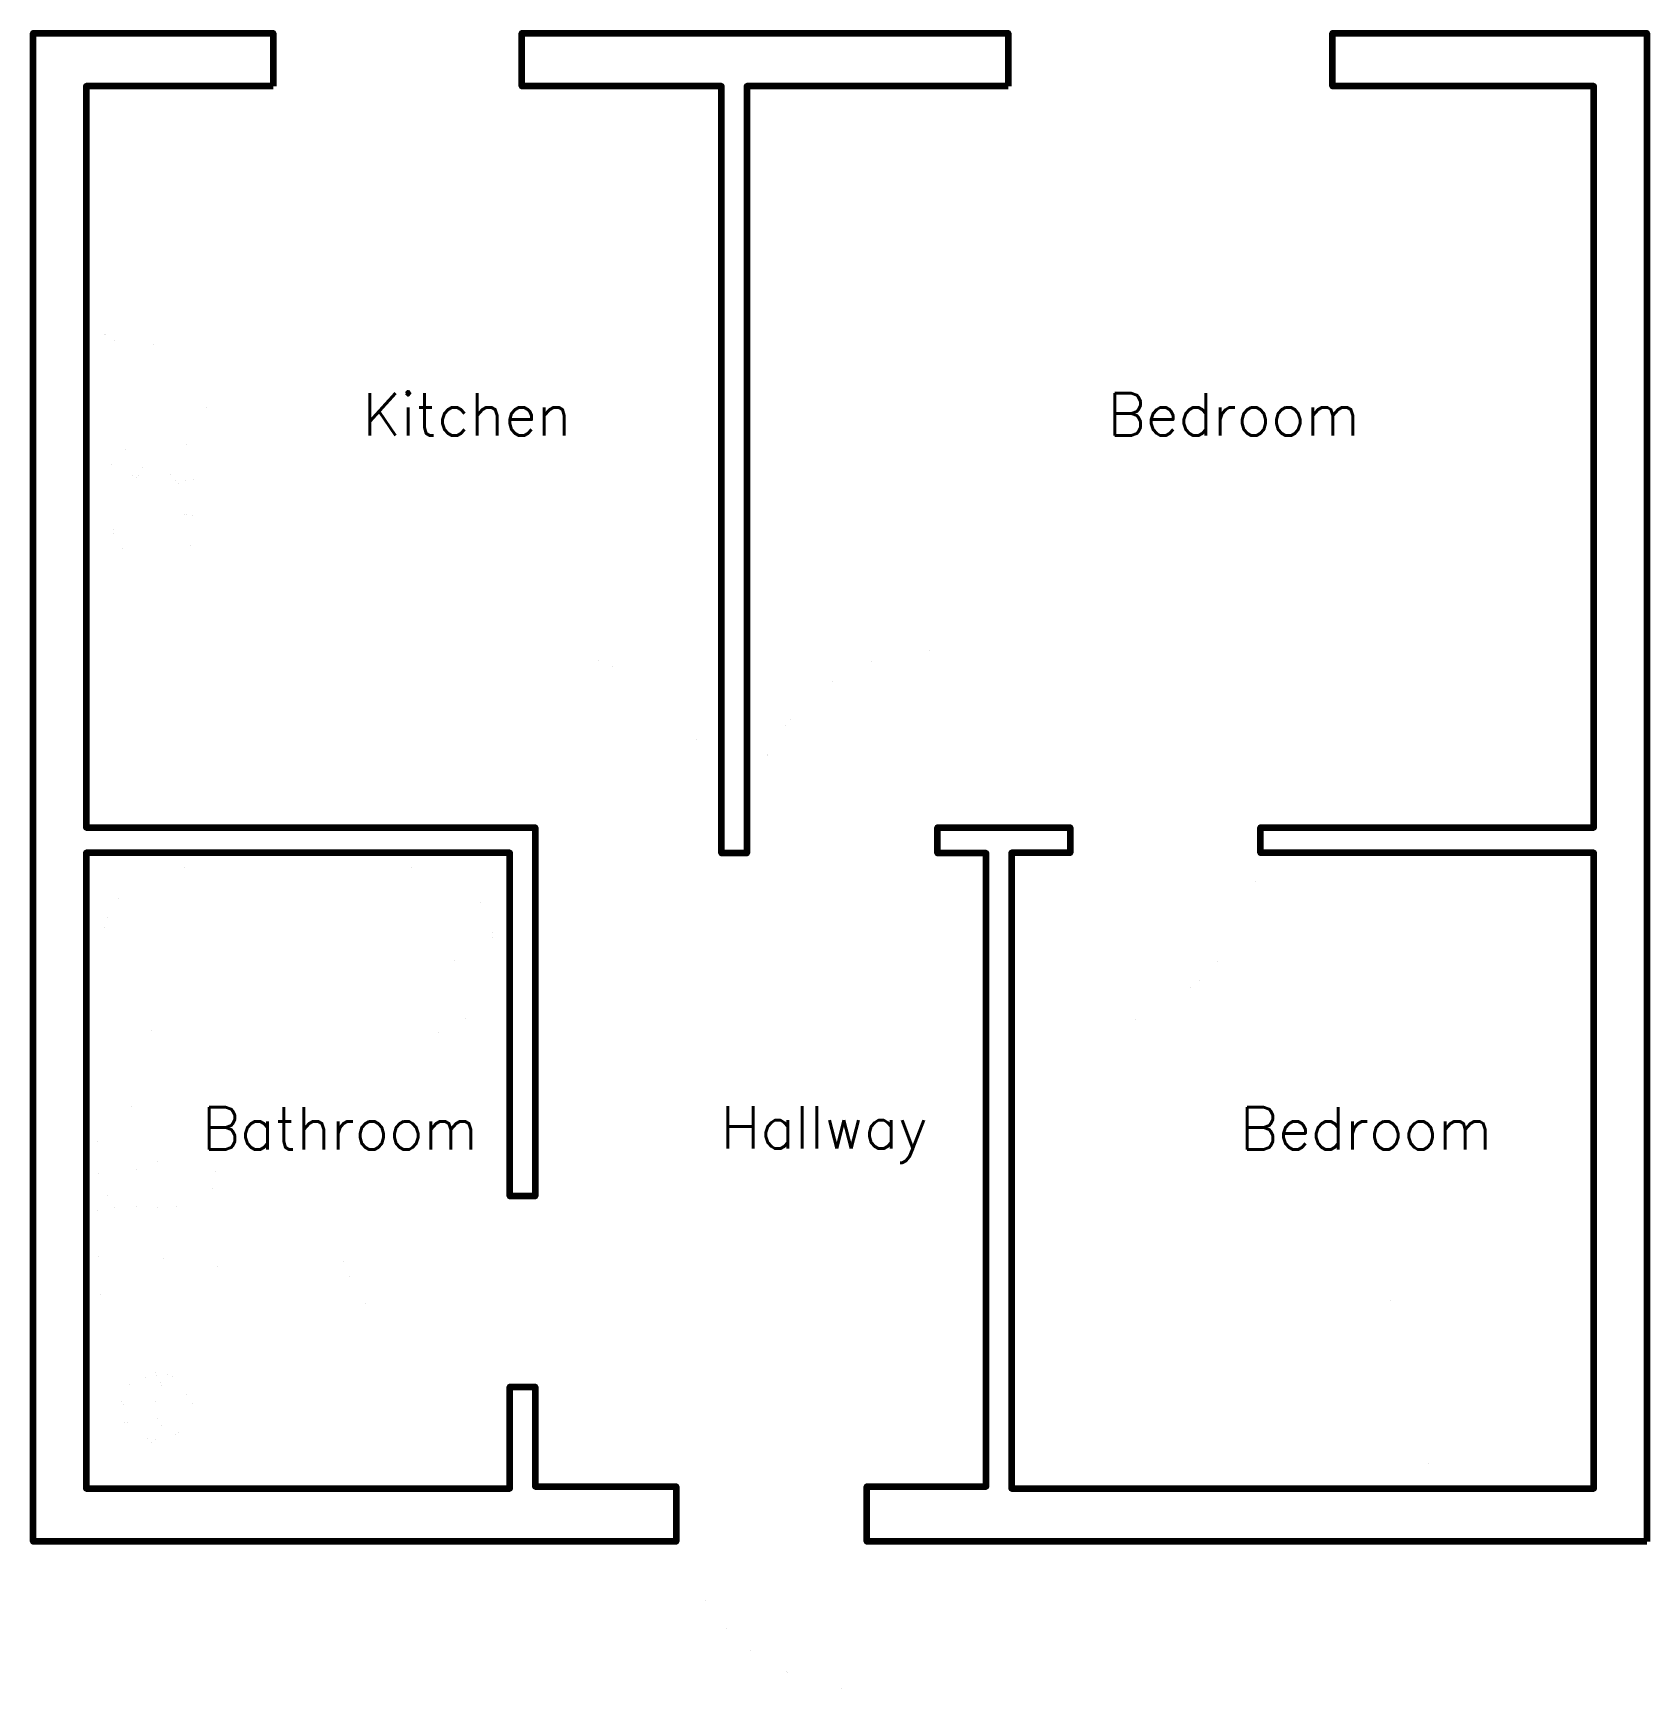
# Model space of a CAD drawing. Header units: metres. Extents: x -5.37 to 2.25, y -5.82 to 2.
import ezdxf
from ezdxf.enums import TextEntityAlignment as Align

# ---------------------------------------------------------------- set-up
doc = ezdxf.new("R2010")
doc.units = ezdxf.units.M
doc.header["$LTSCALE"] = 10
doc.layers.get('0').update_dxf_attribs({"linetype": 'CONTINUOUS', "lineweight": 100})
for name, color, linetype, lineweight in [('doors', 1, 'CONTINUOUS', 100), ('kitchencabinets.us', 4, 'CONTINUOUS', 100), ('plumbing', 15, 'CONTINUOUS', 100), ('roomitems', 2, 'CONTINUOUS', 100), ('texts', 5, 'CONTINUOUS', 100), ('walls', 8, 'CONTINUOUS', 100), ('windows', 3, 'CONTINUOUS', 100)]:
    doc.layers.add(name, color=color, linetype=linetype, lineweight=lineweight)
doc.styles.get("Standard").update_dxf_attribs({"font": 'txt', "width": 0.75, "bigfont": 'bigfont.shx'})

msp = doc.modelspace()

# ---------------------------------------------------------------- texts
at = {"layer": 'texts'}
for s, p in [('Kitchen', (-3.32, 0.2)), ('Bedroom', (0.3, 0.2)), ('Bathroom', (-3.92, -3.17)), ('Hallway', (-1.635, -3.165)), ('Bedroom', (0.925, -3.17))]:
    msp.add_text(s, height=0.2, dxfattribs=at).set_placement(p, align=Align.MIDDLE_CENTER)

# ---------------------------------------------------------------- blocks, each defined once
blk = doc.blocks.new('W-0-1')
at = {"color": 0}
for points, const_width in [([(-638.6, 60), (-766.3, 60)], 0.01), ([(-766.3, 60), (-766.3, 50)], 0.01), ([(-638.6, 60), (-766.3, 60)], 0.01), ([(-759.6, 60), (-766.3, 60)], 0.01), ([(-766.3, 60), (-766.3, 50)], 0.01), ([(-766.3, 50), (-766.3, 40)], 0.01), ([(-766.3, 50), (-766.3, 40)], 0.01), ([(-766.3, 40), (-766.3, 30)], 0.01), ([(-766.3, 40), (-766.3, 30)], 0.01), ([(-766.3, 30), (-766.3, 20)], 0.01), ([(-766.3, 30), (-766.3, 20)], 0.01), ([(-766.3, 20), (-766.3, 10)], 0.01), ([(-766.3, 20), (-766.3, 10)], 0.01), ([(-766.3, 10), (-766.3, 0)], 0.01), ([(-766.3, 10), (-766.3, 0)], 0.01), ([(-766.3, 0), (-766.3, -10)], 0.01), ([(-766.3, 0), (-766.3, 0)], 0.01), ([(-766.3, 0), (-638.6, 0)], 0.01), ([(-766.3, 0), (-766.3, -10)], 0.01), ([(-766.3, 0), (-766.3, 0)], 0.04), ([(-766.3, 0), (-759.6, 0)], 0.04), ([(-759.6, 0), (-753, 0)], 0.04), ([(-753, 60), (-759.6, 60)], 0.01), ([(-746.3, 60), (-753, 60)], 0.01), ([(-753, 0), (-746.3, 0)], 0.04), ([(-739.6, 60), (-746.3, 60)], 0.01), ([(-746.3, 0), (-739.6, 0)], 0.04), ([(-739.6, 0), (-733, 0)], 0.04), ([(-733, 60), (-739.6, 60)], 0.01), ([(-726.3, 60), (-733, 60)], 0.01), ([(-733, 0), (-726.3, 0)], 0.04), ([(-719.6, 60), (-726.3, 60)], 0.01), ([(-726.3, 0), (-719.6, 0)], 0.04), ([(-719.6, 0), (-713, 0)], 0.04), ([(-713, 60), (-719.6, 60)], 0.01), ([(-706.3, 60), (-713, 60)], 0.01), ([(-713, 0), (-706.3, 0)], 0.04), ([(-699.6, 60), (-706.3, 60)], 0.01), ([(-706.3, 0), (-699.6, 0)], 0.04), ([(-699.6, 0), (-693, 0)], 0.04), ([(-693, 60), (-699.6, 60)], 0.01), ([(-686.3, 60), (-693, 60)], 0.01), ([(-693, 0), (-686.3, 0)], 0.04), ([(-686.3, 60), (-686.3, 60)], 0.01), ([(-510.9, 60), (-638.6, 60)], 0.01), ([(-510.9, 60), (-638.6, 60)], 0.01), ([(-638.6, 0), (-510.9, 0)], 0.01), ([(-383.1, 60), (-510.9, 60)], 0.01), ([(-383.1, 60), (-510.9, 60)], 0.01), ([(-510.9, 0), (-383.1, 0)], 0.01), ([(-255.4, 60), (-383.1, 60)], 0.01), ([(-255.4, 60), (-383.1, 60)], 0.01), ([(-383.1, 0), (-255.4, 0)], 0.01), ([(-127.7, 60), (-255.4, 60)], 0.01), ([(-127.7, 60), (-255.4, 60)], 0.01), ([(-255.4, 0), (-127.7, 0)], 0.01), ([(0, 60), (-127.7, 60)], 0.01), ([(0, 60), (-127.7, 60)], 0.01), ([(-127.7, 0), (0, 0)], 0.01), ([(127.7, 60), (0, 60)], 0.01), ([(127.7, 60), (0, 60)], 0.01), ([(0, 0), (127.7, 0)], 0.01), ([(255.4, 60), (127.7, 60)], 0.01), ([(255.4, 60), (127.7, 60)], 0.01), ([(127.7, 0), (255.4, 0)], 0.01), ([(383.2, 60), (255.4, 60)], 0.01), ([(383.2, 60), (255.4, 60)], 0.01), ([(255.4, 0), (383.2, 0)], 0.01), ([(510.9, 60), (383.2, 60)], 0.01), ([(510.9, 60), (383.2, 60)], 0.01), ([(383.2, 0), (510.9, 0)], 0.01), ([(638.6, 60), (510.9, 60)], 0.01), ([(638.6, 60), (510.9, 60)], 0.01), ([(510.9, 0), (638.6, 0)], 0.01), ([(766.3, 60), (638.6, 60)], 0.01), ([(766.3, 60), (638.6, 60)], 0.01), ([(638.6, 0), (766.3, 0)], 0.01), ([(693, 60), (686.3, 60)], 0.01), ([(686.3, 0), (686.3, 0)], 0.04), ([(686.3, 0), (693, 0)], 0.04), ([(693, 0), (699.6, 0)], 0.04), ([(699.6, 60), (693, 60)], 0.01), ([(706.3, 60), (699.6, 60)], 0.01), ([(699.6, 0), (706.3, 0)], 0.04), ([(713, 60), (706.3, 60)], 0.01), ([(706.3, 0), (713, 0)], 0.04), ([(713, 0), (719.6, 0)], 0.04), ([(719.6, 60), (713, 60)], 0.01), ([(726.3, 60), (719.6, 60)], 0.01), ([(719.6, 0), (726.3, 0)], 0.04), ([(733, 60), (726.3, 60)], 0.01), ([(726.3, 0), (733, 0)], 0.04), ([(733, 0), (739.6, 0)], 0.04), ([(739.6, 60), (733, 60)], 0.01), ([(746.3, 60), (739.6, 60)], 0.01), ([(739.6, 0), (746.3, 0)], 0.04), ([(753, 60), (746.3, 60)], 0.01), ([(746.3, 0), (753, 0)], 0.04), ([(753, 0), (759.6, 0)], 0.04), ([(759.6, 60), (753, 60)], 0.01), ([(766.3, 60), (759.6, 60)], 0.01), ([(759.6, 0), (766.3, 0)], 0.04), ([(766.3, 50), (766.3, 60)], 0.01), ([(766.3, 60), (766.3, 60)], 0.01), ([(766.3, 50), (766.3, 60)], 0.01), ([(766.3, 40), (766.3, 50)], 0.01), ([(766.3, 40), (766.3, 50)], 0.01), ([(766.3, 30), (766.3, 40)], 0.01), ([(766.3, 30), (766.3, 40)], 0.01), ([(766.3, 20), (766.3, 30)], 0.01), ([(766.3, 20), (766.3, 30)], 0.01), ([(766.3, 10), (766.3, 20)], 0.01), ([(766.3, 10), (766.3, 20)], 0.01), ([(766.3, 0), (766.3, 10)], 0.01), ([(766.3, 0), (766.3, 10)], 0.01), ([(766.3, -10), (766.3, 0)], 0.01), ([(766.3, -10), (766.3, 0)], 0.01), ([(-766.3, -10), (-766.3, -20)], 0.01), ([(-766.3, -10), (-766.3, -20)], 0.01), ([(-766.3, -20), (-766.3, -30)], 0.01), ([(-766.3, -20), (-766.3, -30)], 0.01), ([(-766.3, -30), (-766.3, -40)], 0.01), ([(-766.3, -30), (-766.3, -40)], 0.01), ([(-766.3, -40), (-766.3, -50)], 0.01), ([(-766.3, -40), (-766.3, -50)], 0.01), ([(-766.3, -50), (-766.3, -60)], 0.01), ([(-766.3, -50), (-766.3, -60)], 0.01), ([(-766.3, -60), (-766.3, -60)], 0.01), ([(-766.3, -60), (-638.6, -60)], 0.01), ([(-766.3, -60), (-766.3, -60)], 0.01), ([(-766.3, -60), (-766.3, -60)], 0.01), ([(-766.3, -60), (-766.3, -60)], 0.01), ([(-766.3, -60), (-766.3, -60)], 0.01), ([(-766.3, -60), (-766.3, -60)], 0.01), ([(-766.3, -60), (-766.3, -60)], 0.01), ([(-766.3, -60), (-766.3, -60)], 0.01), ([(-766.3, -60), (-766.3, -60)], 0.01), ([(-766.3, -60), (-766.3, -60)], 0.01), ([(-766.3, -60), (-766.3, -60)], 0.01), ([(-766.3, -60), (-766.3, -60)], 0.01), ([(-766.3, -60), (-766.3, -60)], 0.01), ([(-766.3, -60), (-766.3, -60)], 0.01), ([(-766.3, -60), (-766.3, -60)], 0.01), ([(-766.3, -60), (-766.3, -60)], 0.01), ([(-766.3, -60), (-638.6, -60)], 0.01), ([(-766.3, -60), (-759.6, -60)], 0.01), ([(-759.6, -60), (-753, -60)], 0.01), ([(-753, -60), (-746.3, -60)], 0.01), ([(-746.3, -60), (-739.6, -60)], 0.01), ([(-739.6, -60), (-733, -60)], 0.01), ([(-733, -60), (-726.3, -60)], 0.01), ([(-726.3, -60), (-719.6, -60)], 0.01), ([(-719.6, -60), (-713, -60)], 0.01), ([(-713, -60), (-706.3, -60)], 0.01), ([(-706.3, -60), (-699.6, -60)], 0.01), ([(-699.6, -60), (-693, -60)], 0.01), ([(-693, -60), (-686.3, -60)], 0.01), ([(-638.6, -60), (-510.9, -60)], 0.01), ([(-638.6, -60), (-510.9, -60)], 0.01), ([(-510.9, -60), (-383.1, -60)], 0.01), ([(-510.9, -60), (-383.1, -60)], 0.01), ([(-383.1, -60), (-255.4, -60)], 0.01), ([(-383.1, -60), (-255.4, -60)], 0.01), ([(-255.4, -60), (-127.7, -60)], 0.01), ([(-255.4, -60), (-127.7, -60)], 0.01), ([(-127.7, -60), (0, -60)], 0.01), ([(-127.7, -60), (0, -60)], 0.01), ([(0, -60), (127.7, -60)], 0.01), ([(0, -60), (127.7, -60)], 0.01), ([(127.7, -60), (255.4, -60)], 0.01), ([(127.7, -60), (255.4, -60)], 0.01), ([(255.4, -60), (383.2, -60)], 0.01), ([(255.4, -60), (383.2, -60)], 0.01), ([(383.2, -60), (510.9, -60)], 0.01), ([(383.2, -60), (510.9, -60)], 0.01), ([(510.9, -60), (638.6, -60)], 0.01), ([(510.9, -60), (638.6, -60)], 0.01), ([(638.6, -60), (766.3, -60)], 0.01), ([(638.6, -60), (766.3, -60)], 0.01), ([(686.3, -60), (686.3, -60)], 0.01), ([(686.3, -60), (693, -60)], 0.01), ([(693, -60), (699.6, -60)], 0.01), ([(699.6, -60), (706.3, -60)], 0.01), ([(706.3, -60), (713, -60)], 0.01), ([(713, -60), (719.6, -60)], 0.01), ([(719.6, -60), (726.3, -60)], 0.01), ([(726.3, -60), (733, -60)], 0.01), ([(733, -60), (739.6, -60)], 0.01), ([(739.6, -60), (746.3, -60)], 0.01), ([(746.3, -60), (753, -60)], 0.01), ([(753, -60), (759.6, -60)], 0.01), ([(759.6, -60), (766.3, -60)], 0.01), ([(766.3, -20), (766.3, -10)], 0.01), ([(766.3, -20), (766.3, -10)], 0.01), ([(766.3, -30), (766.3, -20)], 0.01), ([(766.3, -30), (766.3, -20)], 0.01), ([(766.3, -40), (766.3, -30)], 0.01), ([(766.3, -40), (766.3, -30)], 0.01), ([(766.3, -50), (766.3, -40)], 0.01), ([(766.3, -50), (766.3, -40)], 0.01), ([(766.3, -60), (766.3, -50)], 0.01), ([(766.3, -60), (766.3, -50)], 0.01)]:
    blk.add_lwpolyline(points, dxfattribs=dict(at, const_width=const_width))
blk = doc.blocks.new('W-0-0')
at = {"color": 0, "const_width": 0.01}
for points in [[(-450, -75), (-450, 0)], [(450, 0), (441.8, -122.1)], [(450, 0), (450, 0)], [(-450, -150), (-450, -75)], [(-450, -225), (-450, -150)], [(441.8, -122.1), (417.8, -239.2)], [(-450, -300), (-450, -225)], [(-450, -375), (-450, -300)], [(417.8, -239.2), (379.3, -350.3)], [(-450, -450), (-450, -375)], [(379.3, -350.3), (327.1, -454.2)], [(-450, -525), (-450, -450)], [(327.1, -454.2), (262.5, -549.9)], [(-450, -600), (-450, -525)], [(-450, -675), (-450, -600)], [(262.5, -549.9), (186.4, -636.4)], [(-450, -750), (-450, -675)], [(186.4, -636.4), (99.9, -712.5)], [(-450, -825), (-450, -750)], [(4.2, -777.1), (-99.7, -829.3)], [(99.9, -712.5), (4.2, -777.1)], [(-450, -900), (-450, -825)], [(-99.7, -829.3), (-210.8, -867.8)], [(-327.9, -891.8), (-450, -900)], [(-210.8, -867.8), (-327.9, -891.8)]]:
    blk.add_lwpolyline(points, dxfattribs=at)
blk = doc.blocks.new('F-0-0')
at = {"color": 0, "const_width": 0.01}
for points in [[(-1447.1, 393.2), (-1447.5, 388.8)], [(-1446.2, 397.4), (-1447.1, 393.2)], [(-1444.6, 401.4), (-1446.2, 397.4)], [(-1442.5, 405), (-1444.6, 401.4)], [(-1439.9, 408.4), (-1442.5, 405)], [(-1436.8, 411.5), (-1439.9, 408.4)], [(-1433.3, 414.1), (-1436.8, 411.5)], [(-1429.4, 416.4), (-1433.3, 414.1)], [(-1425.2, 418.2), (-1429.4, 416.4)], [(-1420.6, 419.6), (-1425.2, 418.2)], [(-1415.8, 420.4), (-1420.6, 419.6)], [(-1410.7, 420.7), (-1415.8, 420.4)], [(-1404.1, 420.7), (-1410.7, 420.7)], [(-1397.5, 420.7), (-1404.1, 420.7)], [(-1390.9, 420.7), (-1397.5, 420.7)], [(-1384.3, 420.7), (-1390.9, 420.7)], [(-1377.7, 420.7), (-1384.3, 420.7)], [(-1371.1, 420.7), (-1377.7, 420.7)], [(-1364.4, 420.7), (-1371.1, 420.7)], [(-1357.8, 420.7), (-1364.4, 420.7)], [(-1351.2, 420.7), (-1357.8, 420.7)], [(-1344.6, 420.7), (-1351.2, 420.7)], [(-1338, 420.7), (-1344.6, 420.7)], [(-1331.4, 420.7), (-1338, 420.7)], [(-1331.4, 420.7), (-1331.4, 420.7)], [(-1331.4, 420.7), (-1109.6, 420.7)], [(-1331.4, 412.3), (-1331.4, 420.7)], [(-1331.4, 420.7), (-1331.4, 420.7)], [(-1331.4, 420.7), (-1331.4, 420.7)], [(-1331.4, 353.3), (-1331.4, 420.7)], [(-1331.4, 403.9), (-1331.4, 412.3)], [(-1331.4, 395.5), (-1331.4, 403.9)], [(-1331.4, 387.1), (-1331.4, 395.5)], [(-1109.6, 420.7), (-887.8, 420.7)], [(-887.8, 420.7), (-666.1, 420.7)], [(-666.1, 420.7), (-444.3, 420.7)], [(-444.3, 420.7), (-222.5, 420.7)], [(-222.5, 420.7), (-0.7, 420.7)], [(-0.7, 420.7), (221, 420.7)], [(221, 420.7), (442.8, 420.7)], [(442.8, 420.7), (664.6, 420.7)], [(664.6, 420.7), (886.4, 420.7)], [(886.4, 420.7), (1108.1, 420.7)], [(1108.1, 420.7), (1329.9, 420.7)], [(1329.9, 420.7), (1329.9, 412.3)], [(1329.9, 412.3), (1329.9, 403.9)], [(1329.9, 403.9), (1329.9, 395.5)], [(1329.9, 395.5), (1329.9, 387.1)], [(1331.4, 353.3), (1331.4, 420.7)], [(1331.4, 420.7), (1338, 420.7)], [(1338, 420.7), (1344.6, 420.7)], [(1344.6, 420.7), (1351.2, 420.7)], [(1351.2, 420.7), (1357.8, 420.7)], [(1357.8, 420.7), (1364.4, 420.7)], [(1364.4, 420.7), (1371.1, 420.7)], [(1371.1, 420.7), (1377.7, 420.7)], [(1377.7, 420.7), (1384.3, 420.7)], [(1384.3, 420.7), (1390.9, 420.7)], [(1390.9, 420.7), (1397.5, 420.7)], [(1397.5, 420.7), (1404.1, 420.7)], [(1404.1, 420.7), (1410.7, 420.7)], [(1410.7, 420.7), (1415.8, 420.4)], [(1415.8, 420.4), (1420.6, 419.6)], [(1420.6, 419.6), (1425.2, 418.2)], [(1425.2, 418.2), (1429.4, 416.4)], [(1429.4, 416.4), (1433.3, 414.1)], [(1433.3, 414.1), (1436.8, 411.5)], [(1436.8, 411.5), (1439.9, 408.4)], [(1439.9, 408.4), (1442.5, 405)], [(1442.5, 405), (1444.6, 401.4)], [(1444.6, 401.4), (1446.2, 397.4)], [(1446.2, 397.4), (1447.1, 393.2)], [(1447.1, 393.2), (1447.5, 388.8)], [(-1447.5, 388.8), (-1447.5, 326.8)], [(-1447.5, 326.8), (-1447.5, 264.8)], [(-1331.4, 378.7), (-1331.4, 387.1)], [(-1331.4, 370.4), (-1331.4, 378.7)], [(-1331.4, 362), (-1331.4, 370.4)], [(-1331.4, 353.6), (-1331.4, 362)], [(-1331.4, 345.2), (-1331.4, 353.6)], [(-1331.4, 285.8), (-1331.4, 353.3)], [(-1331.4, 336.8), (-1331.4, 345.2)], [(-1331.4, 328.4), (-1331.4, 336.8)], [(-1331.4, 320), (-1331.4, 328.4)], [(-1109.6, 320), (-1331.4, 320)], [(-1331.4, 320), (-1331.4, 320)], [(-1331.4, 320), (-1109.6, 320)], [(-1331.3, 320), (-1331.4, 320)], [(-1331.4, 320), (-1331.4, 320)], [(-1331.4, 320), (-1331.4, 320)], [(-1331.1, 320), (-1331.3, 320)], [(-1331, 320), (-1331.1, 320)], [(-1330.9, 320), (-1331, 320)], [(-1330.8, 320), (-1330.9, 320)], [(-1330.6, 320), (-1330.8, 320)], [(-1330.5, 320), (-1330.6, 320)], [(-1330.4, 320), (-1330.5, 320)], [(-1330.3, 320), (-1330.4, 320)], [(-1330.2, 320), (-1330.3, 320)], [(-1330, 320), (-1330.2, 320)], [(-1329.9, 320), (-1330, 320)], [(-1329.9, 261), (-1329.9, 320)], [(-1329.9, 320), (-1329.9, 320)], [(-1329.9, 320), (-1329.9, 320)], [(-1329.9, 320), (-1329.9, 320)], [(-1329.9, 320), (-1329.9, 320)], [(-1329.9, 320), (-1329.9, 320)], [(-1329.9, 320), (-1329.9, 320)], [(-1329.9, 320), (-1329.9, 320)], [(-1329.9, 320), (-1329.9, 320)], [(-1329.9, 320), (-1329.9, 320)], [(-1329.9, 320), (-1329.9, 320)], [(-1329.9, 320), (-1329.9, 320)], [(-1329.9, 320), (-1329.9, 320)], [(-887.8, 320), (-1109.6, 320)], [(-1109.6, 320), (-887.8, 320)], [(-666.1, 320), (-887.8, 320)], [(-887.8, 320), (-666.1, 320)], [(-444.3, 320), (-666.1, 320)], [(-666.1, 320), (-444.3, 320)], [(-222.5, 320), (-444.3, 320)], [(-444.3, 320), (-222.5, 320)], [(-443.8, 258.3), (-443.8, 320)], [(-0.7, 320), (-222.5, 320)], [(-222.5, 320), (-0.7, 320)], [(221, 320), (-0.7, 320)], [(-0.7, 320), (221, 320)], [(442.8, 320), (221, 320)], [(221, 320), (442.8, 320)], [(664.6, 320), (442.8, 320)], [(442.8, 320), (664.6, 320)], [(443.8, 258.3), (443.8, 320)], [(886.4, 320), (664.6, 320)], [(664.6, 320), (886.4, 320)], [(1108.1, 320), (886.4, 320)], [(886.4, 320), (1108.1, 320)], [(1329.9, 320), (1108.1, 320)], [(1108.1, 320), (1329.9, 320)], [(1329.9, 387.1), (1329.9, 378.7)], [(1329.9, 378.7), (1329.9, 370.4)], [(1329.9, 370.4), (1329.9, 362)], [(1329.9, 362), (1329.9, 353.6)], [(1329.9, 353.6), (1329.9, 345.2)], [(1329.9, 345.2), (1329.9, 336.8)], [(1329.9, 336.8), (1329.9, 328.4)], [(1329.9, 328.4), (1329.9, 320)], [(1329.9, 320), (1329.9, 261)], [(1331.4, 285.8), (1331.4, 353.3)], [(1447.5, 388.8), (1447.5, 326.8)], [(1447.5, 326.8), (1447.5, 264.8)], [(-1447.5, 264.8), (-1447.5, 202.7)], [(-1331.4, 218.3), (-1331.4, 285.8)], [(-1329.9, 202.1), (-1329.9, 261)], [(-443.8, 196.5), (-443.8, 258.3)], [(443.8, 196.5), (443.8, 258.3)], [(1329.9, 261), (1329.9, 202.1)], [(1331.4, 218.3), (1331.4, 285.8)], [(1447.5, 264.8), (1447.5, 202.7)], [(-1447.5, 202.7), (-1447.5, 140.7)], [(-1331.4, 150.9), (-1331.4, 218.3)], [(-1329.9, 143.1), (-1329.9, 202.1)], [(-443.8, 134.8), (-443.8, 196.5)], [(443.8, 134.8), (443.8, 196.5)], [(1329.9, 202.1), (1329.9, 143.1)], [(1331.4, 150.9), (1331.4, 218.3)], [(1447.5, 202.7), (1447.5, 140.7)], [(-1447.5, 140.7), (-1447.5, 78.6)], [(-1447.5, 78.6), (-1447.5, 16.6)], [(-1331.4, 83.4), (-1331.4, 150.9)], [(-1331.4, 15.9), (-1331.4, 83.4)], [(-1329.9, 84.1), (-1329.9, 143.1)], [(-1329.9, 25.2), (-1329.9, 84.1)], [(-443.8, 73.1), (-443.8, 134.8)], [(443.8, 73.1), (443.8, 134.8)], [(1329.9, 143.1), (1329.9, 84.1)], [(1329.9, 84.1), (1329.9, 25.2)], [(1331.4, 83.4), (1331.4, 150.9)], [(1331.4, 15.9), (1331.4, 83.4)], [(1447.5, 140.7), (1447.5, 78.6)], [(1447.5, 78.6), (1447.5, 16.6)], [(-1447.5, 16.6), (-1447.5, -45.5)], [(-1331.4, -51.5), (-1331.4, 15.9)], [(-1329.9, -33.8), (-1329.9, 25.2)], [(-443.8, 11.4), (-443.8, 73.1)], [(-443.8, -50.4), (-443.8, 11.4)], [(443.8, 11.4), (443.8, 73.1)], [(443.8, -50.4), (443.8, 11.4)], [(1329.9, 25.2), (1329.9, -33.8)], [(1331.4, -51.5), (1331.4, 15.9)], [(1447.5, 16.6), (1447.5, -45.5)], [(-1447.5, -45.5), (-1447.5, -107.5)], [(-1331.4, -119), (-1331.4, -51.5)], [(-1329.9, -92.7), (-1329.9, -33.8)], [(-443.8, -112.1), (-443.8, -50.4)], [(443.8, -112.1), (443.8, -50.4)], [(1329.9, -33.8), (1329.9, -92.7)], [(1331.4, -119), (1331.4, -51.5)], [(1447.5, -45.5), (1447.5, -107.5)], [(-1447.5, -107.5), (-1447.5, -169.6)], [(-1331.4, -186.5), (-1331.4, -119)], [(-1329.9, -151.7), (-1329.9, -92.7)], [(-1329.9, -210.7), (-1329.9, -151.7)], [(-443.8, -173.8), (-443.8, -112.1)], [(443.8, -173.8), (443.8, -112.1)], [(1329.9, -92.7), (1329.9, -151.7)], [(1329.9, -151.7), (1329.9, -210.7)], [(1331.4, -186.5), (1331.4, -119)], [(1447.5, -107.5), (1447.5, -169.6)], [(-1447.5, -169.6), (-1447.5, -231.6)], [(-1447.5, -231.6), (-1447.5, -293.7)], [(-1331.4, -253.9), (-1331.4, -186.5)], [(-1329.9, -269.6), (-1329.9, -210.7)], [(-443.8, -235.5), (-443.8, -173.8)], [(443.8, -235.5), (443.8, -173.8)], [(1329.9, -210.7), (1329.9, -269.6)], [(1331.4, -253.9), (1331.4, -186.5)], [(1447.5, -169.6), (1447.5, -231.6)], [(1447.5, -231.6), (1447.5, -293.7)], [(-1447.5, -293.7), (-1447.5, -355.7)], [(-1331.4, -321.4), (-1331.4, -253.9)], [(-1329.9, -328.6), (-1329.9, -269.6)], [(-443.8, -297.3), (-443.8, -235.5)], [(-443.8, -359), (-443.8, -297.3)], [(443.8, -297.3), (443.8, -235.5)], [(443.8, -359), (443.8, -297.3)], [(1329.9, -269.6), (1329.9, -328.6)], [(1331.4, -321.4), (1331.4, -253.9)], [(1447.5, -293.7), (1447.5, -355.7)], [(-1447.5, -355.7), (-1447.1, -360.1)], [(-1447.1, -360.1), (-1446.2, -364.3)], [(-1446.2, -364.3), (-1444.6, -368.2)], [(-1444.6, -368.2), (-1442.5, -371.9)], [(-1442.5, -371.9), (-1439.9, -375.3)], [(-1439.9, -375.3), (-1436.8, -378.3)], [(-1436.8, -378.3), (-1433.3, -381)], [(-1433.3, -381), (-1429.4, -383.3)], [(-1429.4, -383.3), (-1425.2, -385.1)], [(-1425.2, -385.1), (-1420.6, -386.4)], [(-1420.6, -386.4), (-1415.8, -387.3)], [(-1415.8, -387.3), (-1410.7, -387.6)], [(-1410.7, -387.6), (-1410.7, -387.7)], [(-1410.7, -387.7), (-1410.7, -387.8)], [(-1410.7, -387.8), (-1410.7, -387.9)], [(-1410.7, -387.9), (-1410.7, -388)], [(-1410.7, -388), (-1410.7, -388.1)], [(-1410.7, -388.1), (-1410.7, -388.2)], [(-1410.7, -388.2), (-1410.7, -388.3)], [(-1410.7, -388.3), (-1410.7, -388.4)], [(-1410.7, -388.4), (-1410.7, -388.5)], [(-1410.7, -388.5), (-1410.7, -388.6)], [(-1410.7, -388.6), (-1410.7, -388.7)], [(-1410.7, -388.7), (-1410.7, -388.8)], [(-1410.7, -388.8), (-1410.7, -388.8)], [(-1410.7, -388.8), (-1404.1, -388.8)], [(-1410.7, -388.8), (-1410.7, -388.8)], [(-1410.7, -388.8), (-1410.7, -388.8)], [(-1404.1, -388.8), (-1397.5, -388.8)], [(-1397.5, -388.8), (-1390.9, -388.8)], [(-1390.9, -388.8), (-1384.3, -388.8)], [(-1384.3, -388.8), (-1377.7, -388.8)], [(-1377.7, -388.8), (-1371.1, -388.8)], [(-1371.1, -388.8), (-1364.4, -388.8)], [(-1364.4, -388.8), (-1357.8, -388.8)], [(-1357.8, -388.8), (-1351.2, -388.8)], [(-1351.2, -388.8), (-1344.6, -388.8)], [(-1344.6, -388.8), (-1338, -388.8)], [(-1338, -388.8), (-1331.4, -388.8)], [(-1331.4, -388.8), (-1331.4, -321.4)], [(-1329.9, -387.6), (-1329.9, -328.6)], [(-1329.6, -391.9), (-1329.9, -387.6)], [(-443.8, -420.7), (-443.8, -359)], [(443.8, -420.7), (443.8, -359)], [(1329.9, -387.6), (1329.6, -391.9)], [(1329.9, -328.6), (1329.9, -387.6)], [(1331.4, -388.8), (1331.4, -321.4)], [(1338, -388.8), (1331.4, -388.8)], [(1344.6, -388.8), (1338, -388.8)], [(1351.2, -388.8), (1344.6, -388.8)], [(1357.8, -388.8), (1351.2, -388.8)], [(1364.4, -388.8), (1357.8, -388.8)], [(1371.1, -388.8), (1364.4, -388.8)], [(1377.7, -388.8), (1371.1, -388.8)], [(1384.3, -388.8), (1377.7, -388.8)], [(1390.9, -388.8), (1384.3, -388.8)], [(1397.5, -388.8), (1390.9, -388.8)], [(1404.1, -388.8), (1397.5, -388.8)], [(1410.7, -388.8), (1404.1, -388.8)], [(1415.8, -387.3), (1410.7, -387.6)], [(1410.7, -387.6), (1410.7, -387.7)], [(1410.7, -387.7), (1410.7, -387.8)], [(1410.7, -387.8), (1410.7, -387.9)], [(1410.7, -387.9), (1410.7, -388)], [(1410.7, -388), (1410.7, -388.1)], [(1410.7, -388.1), (1410.7, -388.2)], [(1410.7, -388.2), (1410.7, -388.3)], [(1410.7, -388.3), (1410.7, -388.4)], [(1410.7, -388.4), (1410.7, -388.5)], [(1410.7, -388.5), (1410.7, -388.6)], [(1410.7, -388.6), (1410.7, -388.7)], [(1410.7, -388.7), (1410.7, -388.8)], [(1410.7, -388.8), (1410.7, -388.8)], [(1410.7, -388.8), (1410.7, -388.8)], [(1410.7, -388.8), (1410.7, -388.8)], [(1420.6, -386.4), (1415.8, -387.3)], [(1425.2, -385.1), (1420.6, -386.4)], [(1429.4, -383.3), (1425.2, -385.1)], [(1433.3, -381), (1429.4, -383.3)], [(1436.8, -378.3), (1433.3, -381)], [(1439.9, -375.3), (1436.8, -378.3)], [(1442.5, -371.9), (1439.9, -375.3)], [(1444.6, -368.2), (1442.5, -371.9)], [(1446.2, -364.3), (1444.6, -368.2)], [(1447.1, -360.1), (1446.2, -364.3)], [(1447.5, -355.7), (1447.1, -360.1)], [(-1328.6, -396.1), (-1329.6, -391.9)], [(-1327.1, -400.1), (-1328.6, -396.1)], [(-1325, -403.8), (-1327.1, -400.1)], [(-1322.3, -407.1), (-1325, -403.8)], [(-1319.3, -410.2), (-1322.3, -407.1)], [(-1315.7, -412.9), (-1319.3, -410.2)], [(-1311.8, -415.1), (-1315.7, -412.9)], [(-1307.6, -417), (-1311.8, -415.1)], [(-1303, -418.3), (-1307.6, -417)], [(-1298.2, -419.2), (-1303, -418.3)], [(-1293.2, -419.4), (-1298.2, -419.2)], [(-1077.6, -419.4), (-1293.2, -419.4)], [(-862.1, -419.4), (-1077.6, -419.4)], [(-646.6, -419.4), (-862.1, -419.4)], [(-431.1, -419.4), (-646.6, -419.4)], [(-443.8, -420.7), (-443.8, -420.7)], [(-215.5, -419.4), (-431.1, -419.4)], [(0, -419.4), (-215.5, -419.4)], [(215.5, -419.4), (0, -419.4)], [(431.1, -419.4), (215.5, -419.4)], [(646.6, -419.4), (431.1, -419.4)], [(443.8, -420.7), (443.8, -420.7)], [(862.1, -419.4), (646.6, -419.4)], [(1077.6, -419.4), (862.1, -419.4)], [(1293.2, -419.4), (1077.6, -419.4)], [(1298.2, -419.2), (1293.2, -419.4)], [(1303, -418.3), (1298.2, -419.2)], [(1307.6, -417), (1303, -418.3)], [(1311.8, -415.1), (1307.6, -417)], [(1315.7, -412.9), (1311.8, -415.1)], [(1319.3, -410.2), (1315.7, -412.9)], [(1322.3, -407.1), (1319.3, -410.2)], [(1325, -403.8), (1322.3, -407.1)], [(1327.1, -400.1), (1325, -403.8)], [(1328.6, -396.1), (1327.1, -400.1)], [(1329.6, -391.9), (1328.6, -396.1)]]:
    blk.add_lwpolyline(points, dxfattribs=at)
blk = doc.blocks.new('F-0-1')
at = {"color": 0, "const_width": 0.01}
for points in [[(-900, 210), (-900, 210)], [(-900, 210), (-750, 210)], [(-900, 176.7), (-900, 210)], [(-900, 210), (-900, 210)], [(-900, 210), (-900, 210)], [(-900, 143.3), (-900, 176.7)], [(-750, 210), (-600, 210)], [(-600, 210), (-450, 210)], [(-450, 210), (-300, 210)], [(-300, 210), (-150, 210)], [(-150, 210), (0, 210)], [(0, 210), (150, 210)], [(150, 210), (300, 210)], [(300, 210), (450, 210)], [(450, 210), (600, 210)], [(600, 210), (750, 210)], [(750, 210), (900, 210)], [(900, 210), (900, 176.7)], [(900, 176.7), (900, 143.3)], [(-900, 110), (-900, 143.3)], [(-900, 76.7), (-900, 110)], [(900, 143.3), (900, 110)], [(900, 110), (900, 76.7)], [(-900, 43.3), (-900, 76.7)], [(-900, 10), (-900, 43.3)], [(-900, -23.3), (-900, 10)], [(900, 76.7), (900, 43.3)], [(900, 43.3), (900, 10)], [(900, 10), (900, -23.3)], [(-900, -56.7), (-900, -23.3)], [(-900, -90), (-900, -56.7)], [(900, -23.3), (900, -56.7)], [(900, -56.7), (900, -90)], [(-900, -123.3), (-900, -90)], [(-900, -156.7), (-900, -123.3)], [(900, -90), (900, -123.3)], [(900, -123.3), (900, -156.7)], [(-900, -190), (-900, -156.7)], [(-750, -190), (-900, -190)], [(-900, -190), (-900, -190)], [(-900, -190), (-750, -190)], [(-900, -191.7), (-900, -190)], [(-900, -190), (-900, -190)], [(-900, -190), (-900, -190)], [(-900, -193.3), (-900, -191.7)], [(-900, -195), (-900, -193.3)], [(-900, -196.7), (-900, -195)], [(-900, -198.3), (-900, -196.7)], [(-900, -200), (-900, -198.3)], [(-900, -201.7), (-900, -200)], [(-900, -203.3), (-900, -201.7)], [(-900, -205), (-900, -203.3)], [(-900, -206.7), (-900, -205)], [(-900, -208.3), (-900, -206.7)], [(-900, -210), (-900, -208.3)], [(-750, -210), (-900, -210)], [(-600, -190), (-750, -190)], [(-750, -190), (-600, -190)], [(-600, -210), (-750, -210)], [(-608, -220.3), (-607.8, -219.6)], [(-608, -221), (-608, -220.3)], [(-608, -221.8), (-608, -221)], [(-608, -222.7), (-608, -221.8)], [(-608, -223.5), (-608, -222.7)], [(-608, -224.3), (-608, -223.5)], [(-608, -225.2), (-608, -224.3)], [(-608, -226), (-608, -225.2)], [(-608, -226.8), (-608, -226)], [(-608, -227.7), (-608, -226.8)], [(-608, -228.5), (-608, -227.7)], [(-608, -229.3), (-608, -228.5)], [(-608, -230.2), (-608, -229.3)], [(-608, -231), (-608, -230.2)], [(-608, -231.7), (-608, -231)], [(-607.8, -232.4), (-608, -231.7)], [(-607.8, -219.6), (-607.6, -219)], [(-607.6, -233), (-607.8, -232.4)], [(-607.6, -219), (-607.4, -218.4)], [(-607.4, -233.6), (-607.6, -233)], [(-607.4, -218.4), (-607, -217.8)], [(-607, -234.2), (-607.4, -233.6)], [(-607, -217.8), (-606.6, -217.4)], [(-606.6, -234.6), (-607, -234.2)], [(-606.6, -217.4), (-606.2, -217)], [(-606.2, -217), (-605.6, -216.6)], [(-605.6, -216.6), (-605, -216.4)], [(-605, -216.4), (-604.4, -216.2)], [(-604.4, -216.2), (-603.7, -216)], [(-603.7, -216), (-603, -216)], [(-603, -216), (-603, -216)], [(-603, -216), (-601.7, -216)], [(-603, -216), (-603, -216)], [(-603, -216), (-603, -216)], [(-603, -216), (-603, -216)], [(-603, -216), (-603, -216)], [(-603, -216), (-603, -216)], [(-603, -216), (-603, -216)], [(-603, -216), (-603, -216)], [(-603, -216), (-603, -216)], [(-603, -216), (-603, -216)], [(-603, -216), (-603, -216)], [(-603, -216), (-603, -216)], [(-603, -216), (-603, -216)], [(-603, -216), (-603, -216)], [(-603, -216), (-603, -216)], [(-601.7, -216), (-600.3, -216)], [(-600.3, -216), (-599, -216)], [(-450, -190), (-600, -190)], [(-600, -190), (-450, -190)], [(-450, -210), (-600, -210)], [(-600, -210), (-600, -210)], [(-600, -210), (-599.2, -210)], [(-600, -210.5), (-600, -210)], [(-600, -210), (-600, -210)], [(-600, -210), (-600, -210)], [(-600, -211), (-600, -210.5)], [(-600, -211.5), (-600, -211)], [(-600, -212), (-600, -211.5)], [(-600, -212.5), (-600, -212)], [(-600, -213), (-600, -212.5)], [(-600, -213.5), (-600, -213)], [(-600, -214), (-600, -213.5)], [(-600, -214.5), (-600, -214)], [(-600, -215), (-600, -214.5)], [(-600, -215.5), (-600, -215)], [(-600, -216), (-600, -215.5)], [(-599.2, -216), (-600, -216)], [(-599.2, -210), (-598.3, -210)], [(-598.3, -216), (-599.2, -216)], [(-599, -216), (-597.7, -216)], [(-598.3, -210), (-597.5, -210)], [(-597.5, -216), (-598.3, -216)], [(-597.7, -216), (-596.3, -216)], [(-597.5, -210), (-596.7, -210)], [(-596.7, -216), (-597.5, -216)], [(-596.7, -210), (-595.8, -210)], [(-595.8, -216), (-596.7, -216)], [(-596.3, -216), (-595, -216)], [(-595.8, -210), (-595, -210)], [(-595, -216), (-595.8, -216)], [(-595, -210), (-594.2, -210)], [(-594.2, -216), (-595, -216)], [(-595, -216), (-593.7, -216)], [(-594.2, -210), (-593.3, -210)], [(-593.3, -216), (-594.2, -216)], [(-593.7, -216), (-592.3, -216)], [(-593.3, -210), (-592.5, -210)], [(-592.5, -216), (-593.3, -216)], [(-592.5, -210), (-591.7, -210)], [(-591.7, -216), (-592.5, -216)], [(-592.3, -216), (-591, -216)], [(-591.7, -210), (-590.8, -210)], [(-590.8, -216), (-591.7, -216)], [(-591, -216), (-589.7, -216)], [(-590.8, -210), (-590, -210)], [(-590, -216), (-590.8, -216)], [(-590, -210), (-590, -210.5)], [(-590, -210.5), (-590, -211)], [(-590, -211), (-590, -211.5)], [(-590, -211.5), (-590, -212)], [(-590, -212), (-590, -212.5)], [(-590, -212.5), (-590, -213)], [(-590, -213), (-590, -213.5)], [(-590, -213.5), (-590, -214)], [(-590, -214), (-590, -214.5)], [(-590, -214.5), (-590, -215)], [(-590, -215), (-590, -215.5)], [(-590, -215.5), (-590, -216)], [(-589.7, -216), (-588.3, -216)], [(-588.3, -216), (-587, -216)], [(-587, -216), (-586.3, -216)], [(-586.3, -216), (-585.6, -216.2)], [(-585.6, -216.2), (-585, -216.4)], [(-585, -216.4), (-584.4, -216.6)], [(-584.4, -216.6), (-583.8, -217)], [(-583.8, -217), (-583.4, -217.4)], [(-583.4, -217.4), (-583, -217.8)], [(-583, -234.2), (-583.4, -234.6)], [(-583, -217.8), (-582.6, -218.4)], [(-582.6, -233.6), (-583, -234.2)], [(-582.6, -218.4), (-582.4, -219)], [(-582.4, -233), (-582.6, -233.6)], [(-582.4, -219), (-582.2, -219.6)], [(-582.2, -232.4), (-582.4, -233)], [(-582.2, -219.6), (-582, -220.3)], [(-582, -231.7), (-582.2, -232.4)], [(-582, -220.3), (-582, -221)], [(-582, -221), (-582, -221.8)], [(-582, -221.8), (-582, -222.7)], [(-582, -222.7), (-582, -223.5)], [(-582, -223.5), (-582, -224.3)], [(-582, -224.3), (-582, -225.2)], [(-582, -225.2), (-582, -226)], [(-582, -226), (-582, -226.8)], [(-582, -226.8), (-582, -227.7)], [(-582, -227.7), (-582, -228.5)], [(-582, -228.5), (-582, -229.3)], [(-582, -229.3), (-582, -230.2)], [(-582, -230.2), (-582, -231)], [(-582, -231), (-582, -231.7)], [(-300, -190), (-450, -190)], [(-450, -190), (-300, -190)], [(-300, -210), (-450, -210)], [(-150, -190), (-300, -190)], [(-300, -190), (-150, -190)], [(-150, -210), (-300, -210)], [(-290, -191.7), (-290, -190)], [(-290, -193.3), (-290, -191.7)], [(-290, -195), (-290, -193.3)], [(-290, -196.7), (-290, -195)], [(-290, -198.3), (-290, -196.7)], [(-290, -200), (-290, -198.3)], [(-290, -201.7), (-290, -200)], [(-290, -203.3), (-290, -201.7)], [(-290, -205), (-290, -203.3)], [(-290, -206.7), (-290, -205)], [(-290, -208.3), (-290, -206.7)], [(-290, -210), (-290, -208.3)], [(-290, -210), (-290, -210)], [(-236, -220.3), (-235.8, -219.6)], [(-236, -221), (-236, -220.3)], [(-236, -221.8), (-236, -221)], [(-236, -222.7), (-236, -221.8)], [(-236, -223.5), (-236, -222.7)], [(-236, -224.3), (-236, -223.5)], [(-236, -225.2), (-236, -224.3)], [(-236, -226), (-236, -225.2)], [(-236, -226.8), (-236, -226)], [(-236, -227.7), (-236, -226.8)], [(-236, -228.5), (-236, -227.7)], [(-236, -229.3), (-236, -228.5)], [(-236, -230.2), (-236, -229.3)], [(-236, -231), (-236, -230.2)], [(-236, -231.7), (-236, -231)], [(-235.8, -232.4), (-236, -231.7)], [(-235.8, -219.6), (-235.6, -219)], [(-235.6, -233), (-235.8, -232.4)], [(-235.6, -219), (-235.4, -218.4)], [(-235.4, -233.6), (-235.6, -233)], [(-235.4, -218.4), (-235, -217.8)], [(-235, -234.2), (-235.4, -233.6)], [(-235, -217.8), (-234.6, -217.4)], [(-234.6, -234.6), (-235, -234.2)], [(-234.6, -217.4), (-234.2, -217)], [(-234.2, -217), (-233.6, -216.6)], [(-233.6, -216.6), (-233, -216.4)], [(-233, -216.4), (-232.4, -216.2)], [(-232.4, -216.2), (-231.7, -216)], [(-231.7, -216), (-231, -216)], [(-231, -216), (-231, -216)], [(-231, -216), (-229.7, -216)], [(-231, -216), (-231, -216)], [(-231, -216), (-231, -216)], [(-231, -216), (-231, -216)], [(-231, -216), (-231, -216)], [(-231, -216), (-231, -216)], [(-231, -216), (-231, -216)], [(-231, -216), (-231, -216)], [(-231, -216), (-231, -216)], [(-231, -216), (-231, -216)], [(-231, -216), (-231, -216)], [(-231, -216), (-231, -216)], [(-231, -216), (-231, -216)], [(-231, -216), (-231, -216)], [(-231, -216), (-231, -216)], [(-229.7, -216), (-228.3, -216)], [(-228.3, -216), (-227, -216)], [(-228, -210), (-228, -210)], [(-228, -210), (-227.2, -210)], [(-228, -210.5), (-228, -210)], [(-228, -210), (-228, -210)], [(-228, -210), (-228, -210)], [(-228, -211), (-228, -210.5)], [(-228, -211.5), (-228, -211)], [(-228, -212), (-228, -211.5)], [(-228, -212.5), (-228, -212)], [(-228, -213), (-228, -212.5)], [(-228, -213.5), (-228, -213)], [(-228, -214), (-228, -213.5)], [(-228, -214.5), (-228, -214)], [(-228, -215), (-228, -214.5)], [(-228, -215.5), (-228, -215)], [(-228, -216), (-228, -215.5)], [(-227.2, -216), (-228, -216)], [(-227.2, -210), (-226.3, -210)], [(-226.3, -216), (-227.2, -216)], [(-227, -216), (-225.7, -216)], [(-226.3, -210), (-225.5, -210)], [(-225.5, -216), (-226.3, -216)], [(-225.7, -216), (-224.3, -216)], [(-225.5, -210), (-224.7, -210)], [(-224.7, -216), (-225.5, -216)], [(-224.7, -210), (-223.8, -210)], [(-223.8, -216), (-224.7, -216)], [(-224.3, -216), (-223, -216)], [(-223.8, -210), (-223, -210)], [(-223, -216), (-223.8, -216)], [(-223, -210), (-222.2, -210)], [(-222.2, -216), (-223, -216)], [(-223, -216), (-221.7, -216)], [(-222.2, -210), (-221.3, -210)], [(-221.3, -216), (-222.2, -216)], [(-221.7, -216), (-220.3, -216)], [(-221.3, -210), (-220.5, -210)], [(-220.5, -216), (-221.3, -216)], [(-220.5, -210), (-219.7, -210)], [(-219.7, -216), (-220.5, -216)], [(-220.3, -216), (-219, -216)], [(-219.7, -210), (-218.8, -210)], [(-218.8, -216), (-219.7, -216)], [(-219, -216), (-217.7, -216)], [(-218.8, -210), (-218, -210)], [(-218, -216), (-218.8, -216)], [(-218, -210), (-218, -210.5)], [(-218, -210.5), (-218, -211)], [(-218, -211), (-218, -211.5)], [(-218, -211.5), (-218, -212)], [(-218, -212), (-218, -212.5)], [(-218, -212.5), (-218, -213)], [(-218, -213), (-218, -213.5)], [(-218, -213.5), (-218, -214)], [(-218, -214), (-218, -214.5)], [(-218, -214.5), (-218, -215)], [(-218, -215), (-218, -215.5)], [(-218, -215.5), (-218, -216)], [(-217.7, -216), (-216.3, -216)], [(-216.3, -216), (-215, -216)], [(-215, -216), (-214.3, -216)], [(-214.3, -216), (-213.6, -216.2)], [(-213.6, -216.2), (-213, -216.4)], [(-213, -216.4), (-212.4, -216.6)], [(-212.4, -216.6), (-211.8, -217)], [(-211.8, -217), (-211.4, -217.4)], [(-211.4, -217.4), (-211, -217.8)], [(-211, -234.2), (-211.4, -234.6)], [(-211, -217.8), (-210.6, -218.4)], [(-210.6, -233.6), (-211, -234.2)], [(-210.6, -218.4), (-210.4, -219)], [(-210.4, -233), (-210.6, -233.6)], [(-210.4, -219), (-210.2, -219.6)], [(-210.2, -232.4), (-210.4, -233)], [(-210.2, -219.6), (-210, -220.3)], [(-210, -231.7), (-210.2, -232.4)], [(-210, -220.3), (-210, -221)], [(-210, -221), (-210, -221.8)], [(-210, -221.8), (-210, -222.7)], [(-210, -222.7), (-210, -223.5)], [(-210, -223.5), (-210, -224.3)], [(-210, -224.3), (-210, -225.2)], [(-210, -225.2), (-210, -226)], [(-210, -226), (-210, -226.8)], [(-210, -226.8), (-210, -227.7)], [(-210, -227.7), (-210, -228.5)], [(-210, -228.5), (-210, -229.3)], [(-210, -229.3), (-210, -230.2)], [(-210, -230.2), (-210, -231)], [(-210, -231), (-210, -231.7)], [(0, -190), (-150, -190)], [(-150, -190), (0, -190)], [(0, -210), (-150, -210)], [(150, -190), (0, -190)], [(0, -190), (150, -190)], [(150, -210), (0, -210)], [(300, -190), (150, -190)], [(150, -190), (300, -190)], [(300, -210), (150, -210)], [(290, -191.7), (290, -190)], [(290, -193.3), (290, -191.7)], [(290, -195), (290, -193.3)], [(290, -196.7), (290, -195)], [(290, -198.3), (290, -196.7)], [(290, -200), (290, -198.3)], [(290, -201.7), (290, -200)], [(290, -203.3), (290, -201.7)], [(290, -205), (290, -203.3)], [(290, -206.7), (290, -205)], [(290, -208.3), (290, -206.7)], [(290, -210), (290, -208.3)], [(290, -210), (290, -210)], [(450, -190), (300, -190)], [(300, -190), (450, -190)], [(450, -210), (300, -210)], [(600, -190), (450, -190)], [(450, -190), (600, -190)], [(600, -210), (450, -210)], [(582, -220.3), (582.2, -219.6)], [(582, -221), (582, -220.3)], [(582, -221.8), (582, -221)], [(582, -222.7), (582, -221.8)], [(582, -223.5), (582, -222.7)], [(582, -224.3), (582, -223.5)], [(582, -225.2), (582, -224.3)], [(582, -226), (582, -225.2)], [(582, -226.8), (582, -226)], [(582, -227.7), (582, -226.8)], [(582, -228.5), (582, -227.7)], [(582, -229.3), (582, -228.5)], [(582, -230.2), (582, -229.3)], [(582, -231), (582, -230.2)], [(582, -231.7), (582, -231)], [(582.2, -232.4), (582, -231.7)], [(582.2, -219.6), (582.4, -219)], [(582.4, -233), (582.2, -232.4)], [(582.4, -219), (582.6, -218.4)], [(582.6, -233.6), (582.4, -233)], [(582.6, -218.4), (583, -217.8)], [(583, -234.2), (582.6, -233.6)], [(583, -217.8), (583.4, -217.4)], [(583.4, -234.6), (583, -234.2)], [(583.4, -217.4), (583.8, -217)], [(583.8, -217), (584.4, -216.6)], [(584.4, -216.6), (585, -216.4)], [(585, -216.4), (585.6, -216.2)], [(585.6, -216.2), (586.3, -216)], [(586.3, -216), (587, -216)], [(587, -216), (587, -216)], [(587, -216), (588.3, -216)], [(587, -216), (587, -216)], [(587, -216), (587, -216)], [(587, -216), (587, -216)], [(587, -216), (587, -216)], [(587, -216), (587, -216)], [(587, -216), (587, -216)], [(587, -216), (587, -216)], [(587, -216), (587, -216)], [(587, -216), (587, -216)], [(587, -216), (587, -216)], [(587, -216), (587, -216)], [(587, -216), (587, -216)], [(587, -216), (587, -216)], [(587, -216), (587, -216)], [(588.3, -216), (589.7, -216)], [(589.7, -216), (591, -216)], [(590, -210), (590, -210)], [(590, -210), (590.8, -210)], [(590, -210.5), (590, -210)], [(590, -210), (590, -210)], [(590, -210), (590, -210)], [(590, -211), (590, -210.5)], [(590, -211.5), (590, -211)], [(590, -212), (590, -211.5)], [(590, -212.5), (590, -212)], [(590, -213), (590, -212.5)], [(590, -213.5), (590, -213)], [(590, -214), (590, -213.5)], [(590, -214.5), (590, -214)], [(590, -215), (590, -214.5)], [(590, -215.5), (590, -215)], [(590, -216), (590, -215.5)], [(590.8, -216), (590, -216)], [(590.8, -210), (591.7, -210)], [(591.7, -216), (590.8, -216)], [(591, -216), (592.3, -216)], [(591.7, -210), (592.5, -210)], [(592.5, -216), (591.7, -216)], [(592.3, -216), (593.7, -216)], [(592.5, -210), (593.3, -210)], [(593.3, -216), (592.5, -216)], [(593.3, -210), (594.2, -210)], [(594.2, -216), (593.3, -216)], [(593.7, -216), (595, -216)], [(594.2, -210), (595, -210)], [(595, -216), (594.2, -216)], [(595, -210), (595.8, -210)], [(595.8, -216), (595, -216)], [(595, -216), (596.3, -216)], [(595.8, -210), (596.7, -210)], [(596.7, -216), (595.8, -216)], [(596.3, -216), (597.7, -216)], [(596.7, -210), (597.5, -210)], [(597.5, -216), (596.7, -216)], [(597.5, -210), (598.3, -210)], [(598.3, -216), (597.5, -216)], [(597.7, -216), (599, -216)], [(598.3, -210), (599.2, -210)], [(599.2, -216), (598.3, -216)], [(599, -216), (600.3, -216)], [(599.2, -210), (600, -210)], [(600, -216), (599.2, -216)], [(750, -190), (600, -190)], [(600, -190), (750, -190)], [(750, -210), (600, -210)], [(600, -210), (600, -210.5)], [(600, -210.5), (600, -211)], [(600, -211), (600, -211.5)], [(600, -211.5), (600, -212)], [(600, -212), (600, -212.5)], [(600, -212.5), (600, -213)], [(600, -213), (600, -213.5)], [(600, -213.5), (600, -214)], [(600, -214), (600, -214.5)], [(600, -214.5), (600, -215)], [(600, -215), (600, -215.5)], [(600, -215.5), (600, -216)], [(600.3, -216), (601.7, -216)], [(601.7, -216), (603, -216)], [(603, -216), (603.7, -216)], [(603.7, -216), (604.4, -216.2)], [(604.4, -216.2), (605, -216.4)], [(605, -216.4), (605.6, -216.6)], [(605.6, -216.6), (606.2, -217)], [(606.2, -217), (606.6, -217.4)], [(606.6, -217.4), (607, -217.8)], [(607, -234.2), (606.6, -234.6)], [(607, -217.8), (607.4, -218.4)], [(607.4, -233.6), (607, -234.2)], [(607.4, -218.4), (607.6, -219)], [(607.6, -233), (607.4, -233.6)], [(607.6, -219), (607.8, -219.6)], [(607.8, -232.4), (607.6, -233)], [(607.8, -219.6), (608, -220.3)], [(608, -231.7), (607.8, -232.4)], [(608, -220.3), (608, -221)], [(608, -221), (608, -221.8)], [(608, -221.8), (608, -222.7)], [(608, -222.7), (608, -223.5)], [(608, -223.5), (608, -224.3)], [(608, -224.3), (608, -225.2)], [(608, -225.2), (608, -226)], [(608, -226), (608, -226.8)], [(608, -226.8), (608, -227.7)], [(608, -227.7), (608, -228.5)], [(608, -228.5), (608, -229.3)], [(608, -229.3), (608, -230.2)], [(608, -230.2), (608, -231)], [(608, -231), (608, -231.7)], [(900, -190), (750, -190)], [(750, -190), (900, -190)], [(900, -210), (750, -210)], [(900, -156.7), (900, -190)], [(900, -190), (900, -191.7)], [(900, -191.7), (900, -193.3)], [(900, -193.3), (900, -195)], [(900, -195), (900, -196.7)], [(900, -196.7), (900, -198.3)], [(900, -198.3), (900, -200)], [(900, -200), (900, -201.7)], [(900, -201.7), (900, -203.3)], [(900, -203.3), (900, -205)], [(900, -205), (900, -206.7)], [(900, -206.7), (900, -208.3)], [(900, -208.3), (900, -210)], [(-606.2, -235), (-606.6, -234.6)], [(-605.6, -235.4), (-606.2, -235)], [(-605, -235.6), (-605.6, -235.4)], [(-604.4, -235.8), (-605, -235.6)], [(-603.7, -236), (-604.4, -235.8)], [(-603, -236), (-603.7, -236)], [(-601.7, -236), (-603, -236)], [(-600.3, -236), (-601.7, -236)], [(-599, -236), (-600.3, -236)], [(-597.7, -236), (-599, -236)], [(-596.3, -236), (-597.7, -236)], [(-595, -236), (-596.3, -236)], [(-593.7, -236), (-595, -236)], [(-592.3, -236), (-593.7, -236)], [(-591, -236), (-592.3, -236)], [(-589.7, -236), (-591, -236)], [(-588.3, -236), (-589.7, -236)], [(-587, -236), (-588.3, -236)], [(-586.3, -236), (-587, -236)], [(-585.6, -235.8), (-586.3, -236)], [(-585, -235.6), (-585.6, -235.8)], [(-584.4, -235.4), (-585, -235.6)], [(-583.8, -235), (-584.4, -235.4)], [(-583.4, -234.6), (-583.8, -235)], [(-234.2, -235), (-234.6, -234.6)], [(-233.6, -235.4), (-234.2, -235)], [(-233, -235.6), (-233.6, -235.4)], [(-232.4, -235.8), (-233, -235.6)], [(-231.7, -236), (-232.4, -235.8)], [(-231, -236), (-231.7, -236)], [(-229.7, -236), (-231, -236)], [(-228.3, -236), (-229.7, -236)], [(-227, -236), (-228.3, -236)], [(-225.7, -236), (-227, -236)], [(-224.3, -236), (-225.7, -236)], [(-223, -236), (-224.3, -236)], [(-221.7, -236), (-223, -236)], [(-220.3, -236), (-221.7, -236)], [(-219, -236), (-220.3, -236)], [(-217.7, -236), (-219, -236)], [(-216.3, -236), (-217.7, -236)], [(-215, -236), (-216.3, -236)], [(-214.3, -236), (-215, -236)], [(-213.6, -235.8), (-214.3, -236)], [(-213, -235.6), (-213.6, -235.8)], [(-212.4, -235.4), (-213, -235.6)], [(-211.8, -235), (-212.4, -235.4)], [(-211.4, -234.6), (-211.8, -235)], [(583.8, -235), (583.4, -234.6)], [(584.4, -235.4), (583.8, -235)], [(585, -235.6), (584.4, -235.4)], [(585.6, -235.8), (585, -235.6)], [(586.3, -236), (585.6, -235.8)], [(587, -236), (586.3, -236)], [(588.3, -236), (587, -236)], [(589.7, -236), (588.3, -236)], [(591, -236), (589.7, -236)], [(592.3, -236), (591, -236)], [(593.7, -236), (592.3, -236)], [(595, -236), (593.7, -236)], [(596.3, -236), (595, -236)], [(597.7, -236), (596.3, -236)], [(599, -236), (597.7, -236)], [(600.3, -236), (599, -236)], [(601.7, -236), (600.3, -236)], [(603, -236), (601.7, -236)], [(603.7, -236), (603, -236)], [(604.4, -235.8), (603.7, -236)], [(605, -235.6), (604.4, -235.8)], [(605.6, -235.4), (605, -235.6)], [(606.2, -235), (605.6, -235.4)], [(606.6, -234.6), (606.2, -235)]]:
    blk.add_lwpolyline(points, dxfattribs=at)
blk = doc.blocks.new('W-1-1')
at = {"color": 0}
for points, const_width in [([(-488.9, 60), (-586.7, 60)], 0.01), ([(-586.7, 60), (-586.7, 50)], 0.01), ([(-488.9, 60), (-586.7, 60)], 0.01), ([(-580, 60), (-586.7, 60)], 0.01), ([(-586.7, 60), (-586.7, 50)], 0.01), ([(-586.7, 50), (-586.7, 40)], 0.01), ([(-586.7, 50), (-586.7, 40)], 0.01), ([(-586.7, 40), (-586.7, 30)], 0.01), ([(-586.7, 40), (-586.7, 30)], 0.01), ([(-586.7, 30), (-586.7, 20)], 0.01), ([(-586.7, 30), (-586.7, 20)], 0.01), ([(-586.7, 20), (-586.7, 10)], 0.01), ([(-586.7, 20), (-586.7, 10)], 0.01), ([(-586.7, 10), (-586.7, 0)], 0.01), ([(-586.7, 10), (-586.7, 0)], 0.01), ([(-586.7, 0), (-586.7, -10)], 0.01), ([(-586.7, 0), (-586.7, 0)], 0.01), ([(-586.7, 0), (-488.9, 0)], 0.01), ([(-586.7, 0), (-586.7, -10)], 0.01), ([(-586.7, 0), (-586.7, 0)], 0.04), ([(-586.7, 0), (-580, 0)], 0.04), ([(-573.4, 60), (-580, 60)], 0.01), ([(-580, 0), (-573.4, 0)], 0.04), ([(-566.7, 60), (-573.4, 60)], 0.01), ([(-573.4, 0), (-566.7, 0)], 0.04), ([(-560, 60), (-566.7, 60)], 0.01), ([(-566.7, 0), (-560, 0)], 0.04), ([(-553.4, 60), (-560, 60)], 0.01), ([(-560, 0), (-553.4, 0)], 0.04), ([(-546.7, 60), (-553.4, 60)], 0.01), ([(-553.4, 0), (-546.7, 0)], 0.04), ([(-540, 60), (-546.7, 60)], 0.01), ([(-546.7, 0), (-540, 0)], 0.04), ([(-533.4, 60), (-540, 60)], 0.01), ([(-540, 0), (-533.4, 0)], 0.04), ([(-526.7, 60), (-533.4, 60)], 0.01), ([(-533.4, 0), (-526.7, 0)], 0.04), ([(-520, 60), (-526.7, 60)], 0.01), ([(-526.7, 0), (-520, 0)], 0.04), ([(-513.4, 60), (-520, 60)], 0.01), ([(-520, 0), (-513.4, 0)], 0.04), ([(-506.7, 60), (-513.4, 60)], 0.01), ([(-513.4, 0), (-506.7, 0)], 0.04), ([(-506.7, 60), (-506.7, 60)], 0.01), ([(-391.1, 60), (-488.9, 60)], 0.01), ([(-391.1, 60), (-488.9, 60)], 0.01), ([(-488.9, 0), (-391.1, 0)], 0.01), ([(-293.4, 60), (-391.1, 60)], 0.01), ([(-293.4, 60), (-391.1, 60)], 0.01), ([(-391.1, 0), (-293.4, 0)], 0.01), ([(-195.6, 60), (-293.4, 60)], 0.01), ([(-195.6, 60), (-293.4, 60)], 0.01), ([(-293.4, 0), (-195.6, 0)], 0.01), ([(-97.8, 60), (-195.6, 60)], 0.01), ([(-97.8, 60), (-195.6, 60)], 0.01), ([(-195.6, 0), (-97.8, 0)], 0.01), ([(0, 60), (-97.8, 60)], 0.01), ([(0, 60), (-97.8, 60)], 0.01), ([(-97.8, 0), (0, 0)], 0.01), ([(97.8, 60), (0, 60)], 0.01), ([(97.8, 60), (0, 60)], 0.01), ([(0, 0), (97.8, 0)], 0.01), ([(195.6, 60), (97.8, 60)], 0.01), ([(195.6, 60), (97.8, 60)], 0.01), ([(97.8, 0), (195.6, 0)], 0.01), ([(293.4, 60), (195.6, 60)], 0.01), ([(293.4, 60), (195.6, 60)], 0.01), ([(195.6, 0), (293.4, 0)], 0.01), ([(391.1, 60), (293.4, 60)], 0.01), ([(391.1, 60), (293.4, 60)], 0.01), ([(293.4, 0), (391.1, 0)], 0.01), ([(488.9, 60), (391.1, 60)], 0.01), ([(488.9, 60), (391.1, 60)], 0.01), ([(391.1, 0), (488.9, 0)], 0.01), ([(586.7, 60), (488.9, 60)], 0.01), ([(586.7, 60), (488.9, 60)], 0.01), ([(488.9, 0), (586.7, 0)], 0.01), ([(513.4, 60), (506.7, 60)], 0.01), ([(506.7, 0), (506.7, 0)], 0.04), ([(506.7, 0), (513.4, 0)], 0.04), ([(520, 60), (513.4, 60)], 0.01), ([(513.4, 0), (520, 0)], 0.04), ([(526.7, 60), (520, 60)], 0.01), ([(520, 0), (526.7, 0)], 0.04), ([(533.4, 60), (526.7, 60)], 0.01), ([(526.7, 0), (533.4, 0)], 0.04), ([(540, 60), (533.4, 60)], 0.01), ([(533.4, 0), (540, 0)], 0.04), ([(546.7, 60), (540, 60)], 0.01), ([(540, 0), (546.7, 0)], 0.04), ([(553.4, 60), (546.7, 60)], 0.01), ([(546.7, 0), (553.4, 0)], 0.04), ([(560, 60), (553.4, 60)], 0.01), ([(553.4, 0), (560, 0)], 0.04), ([(566.7, 60), (560, 60)], 0.01), ([(560, 0), (566.7, 0)], 0.04), ([(573.4, 60), (566.7, 60)], 0.01), ([(566.7, 0), (573.4, 0)], 0.04), ([(580, 60), (573.4, 60)], 0.01), ([(573.4, 0), (580, 0)], 0.04), ([(586.7, 60), (580, 60)], 0.01), ([(580, 0), (586.7, 0)], 0.04), ([(586.7, 50), (586.7, 60)], 0.01), ([(586.7, 60), (586.7, 60)], 0.01), ([(586.7, 50), (586.7, 60)], 0.01), ([(586.7, 40), (586.7, 50)], 0.01), ([(586.7, 40), (586.7, 50)], 0.01), ([(586.7, 30), (586.7, 40)], 0.01), ([(586.7, 30), (586.7, 40)], 0.01), ([(586.7, 20), (586.7, 30)], 0.01), ([(586.7, 20), (586.7, 30)], 0.01), ([(586.7, 10), (586.7, 20)], 0.01), ([(586.7, 10), (586.7, 20)], 0.01), ([(586.7, 0), (586.7, 10)], 0.01), ([(586.7, 0), (586.7, 10)], 0.01), ([(586.7, -10), (586.7, 0)], 0.01), ([(586.7, -10), (586.7, 0)], 0.01), ([(-586.7, -10), (-586.7, -20)], 0.01), ([(-586.7, -10), (-586.7, -20)], 0.01), ([(-586.7, -20), (-586.7, -30)], 0.01), ([(-586.7, -20), (-586.7, -30)], 0.01), ([(-586.7, -30), (-586.7, -40)], 0.01), ([(-586.7, -30), (-586.7, -40)], 0.01), ([(-586.7, -40), (-586.7, -50)], 0.01), ([(-586.7, -40), (-586.7, -50)], 0.01), ([(-586.7, -50), (-586.7, -60)], 0.01), ([(-586.7, -50), (-586.7, -60)], 0.01), ([(-586.7, -60), (-586.7, -60)], 0.01), ([(-586.7, -60), (-488.9, -60)], 0.01), ([(-586.7, -60), (-586.7, -60)], 0.01), ([(-586.7, -60), (-586.7, -60)], 0.01), ([(-586.7, -60), (-586.7, -60)], 0.01), ([(-586.7, -60), (-586.7, -60)], 0.01), ([(-586.7, -60), (-586.7, -60)], 0.01), ([(-586.7, -60), (-586.7, -60)], 0.01), ([(-586.7, -60), (-586.7, -60)], 0.01), ([(-586.7, -60), (-586.7, -60)], 0.01), ([(-586.7, -60), (-586.7, -60)], 0.01), ([(-586.7, -60), (-586.7, -60)], 0.01), ([(-586.7, -60), (-586.7, -60)], 0.01), ([(-586.7, -60), (-586.7, -60)], 0.01), ([(-586.7, -60), (-586.7, -60)], 0.01), ([(-586.7, -60), (-586.7, -60)], 0.01), ([(-586.7, -60), (-586.7, -60)], 0.01), ([(-586.7, -60), (-488.9, -60)], 0.01), ([(-586.7, -60), (-580, -60)], 0.01), ([(-580, -60), (-573.4, -60)], 0.01), ([(-573.4, -60), (-566.7, -60)], 0.01), ([(-566.7, -60), (-560, -60)], 0.01), ([(-560, -60), (-553.4, -60)], 0.01), ([(-553.4, -60), (-546.7, -60)], 0.01), ([(-546.7, -60), (-540, -60)], 0.01), ([(-540, -60), (-533.4, -60)], 0.01), ([(-533.4, -60), (-526.7, -60)], 0.01), ([(-526.7, -60), (-520, -60)], 0.01), ([(-520, -60), (-513.4, -60)], 0.01), ([(-513.4, -60), (-506.7, -60)], 0.01), ([(-488.9, -60), (-391.1, -60)], 0.01), ([(-488.9, -60), (-391.1, -60)], 0.01), ([(-391.1, -60), (-293.4, -60)], 0.01), ([(-391.1, -60), (-293.4, -60)], 0.01), ([(-293.4, -60), (-195.6, -60)], 0.01), ([(-293.4, -60), (-195.6, -60)], 0.01), ([(-195.6, -60), (-97.8, -60)], 0.01), ([(-195.6, -60), (-97.8, -60)], 0.01), ([(-97.8, -60), (0, -60)], 0.01), ([(-97.8, -60), (0, -60)], 0.01), ([(0, -60), (97.8, -60)], 0.01), ([(0, -60), (97.8, -60)], 0.01), ([(97.8, -60), (195.6, -60)], 0.01), ([(97.8, -60), (195.6, -60)], 0.01), ([(195.6, -60), (293.4, -60)], 0.01), ([(195.6, -60), (293.4, -60)], 0.01), ([(293.4, -60), (391.1, -60)], 0.01), ([(293.4, -60), (391.1, -60)], 0.01), ([(391.1, -60), (488.9, -60)], 0.01), ([(391.1, -60), (488.9, -60)], 0.01), ([(488.9, -60), (586.7, -60)], 0.01), ([(488.9, -60), (586.7, -60)], 0.01), ([(506.7, -60), (506.7, -60)], 0.01), ([(506.7, -60), (513.4, -60)], 0.01), ([(513.4, -60), (520, -60)], 0.01), ([(520, -60), (526.7, -60)], 0.01), ([(526.7, -60), (533.4, -60)], 0.01), ([(533.4, -60), (540, -60)], 0.01), ([(540, -60), (546.7, -60)], 0.01), ([(546.7, -60), (553.4, -60)], 0.01), ([(553.4, -60), (560, -60)], 0.01), ([(560, -60), (566.7, -60)], 0.01), ([(566.7, -60), (573.4, -60)], 0.01), ([(573.4, -60), (580, -60)], 0.01), ([(580, -60), (586.7, -60)], 0.01), ([(586.7, -20), (586.7, -10)], 0.01), ([(586.7, -20), (586.7, -10)], 0.01), ([(586.7, -30), (586.7, -20)], 0.01), ([(586.7, -30), (586.7, -20)], 0.01), ([(586.7, -40), (586.7, -30)], 0.01), ([(586.7, -40), (586.7, -30)], 0.01), ([(586.7, -50), (586.7, -40)], 0.01), ([(586.7, -50), (586.7, -40)], 0.01), ([(586.7, -60), (586.7, -50)], 0.01), ([(586.7, -60), (586.7, -50)], 0.01)]:
    blk.add_lwpolyline(points, dxfattribs=dict(at, const_width=const_width))
blk = doc.blocks.new('W-1-0')
at = {"color": 0, "const_width": 0.01}
for points in [[(-450, 0), (-450, 0)], [(-450, 0), (-441.8, -122.1)], [(450, -75), (450, 0)], [(450, -150), (450, -75)], [(-441.8, -122.1), (-417.8, -239.2)], [(450, -225), (450, -150)], [(450, -300), (450, -225)], [(-417.8, -239.2), (-379.3, -350.3)], [(450, -375), (450, -300)], [(-379.3, -350.3), (-327.1, -454.2)], [(450, -450), (450, -375)], [(-327.1, -454.2), (-262.5, -549.9)], [(450, -525), (450, -450)], [(450, -600), (450, -525)], [(-262.5, -549.9), (-186.4, -636.4)], [(450, -675), (450, -600)], [(-186.4, -636.4), (-99.9, -712.5)], [(450, -750), (450, -675)], [(-99.9, -712.5), (-4.2, -777.1)], [(-4.2, -777.1), (99.7, -829.3)], [(450, -825), (450, -750)], [(99.7, -829.3), (210.8, -867.8)], [(450, -900), (450, -825)], [(210.8, -867.8), (327.9, -891.8)], [(327.9, -891.8), (450, -900)]]:
    blk.add_lwpolyline(points, dxfattribs=at)
blk = doc.blocks.new('F-1-0')
at = {"color": 0, "const_width": 0.01}
for points in [[(-599.8, 336.7), (-599.8, 336.7)], [(-599.8, 336.7), (-499.9, 336.7)], [(-599.8, 280.6), (-599.8, 336.7)], [(-599.8, 336.7), (-599.8, 336.7)], [(-599.8, 336.7), (-599.8, 336.7)], [(-499.9, 336.7), (-399.9, 336.7)], [(-399.9, 336.7), (-299.9, 336.7)], [(-299.9, 336.7), (-199.9, 336.7)], [(-199.9, 336.7), (-100, 336.7)], [(-100, 336.7), (0, 336.7)], [(0, 336.7), (100, 336.7)], [(100, 336.7), (199.9, 336.7)], [(199.9, 336.7), (299.9, 336.7)], [(299.9, 336.7), (399.9, 336.7)], [(399.9, 336.7), (499.9, 336.7)], [(499.9, 336.7), (599.8, 336.7)], [(599.8, 336.7), (599.8, 280.6)], [(-599.8, 309.7), (-599.8, 309.7)], [(-599.8, 309.7), (-499.9, 309.7)], [(-599.8, 224.4), (-599.8, 280.6)], [(-499.9, 309.7), (-399.9, 309.7)], [(-399.9, 309.7), (-299.9, 309.7)], [(-299.9, 309.7), (-199.9, 309.7)], [(-199.9, 309.7), (-100, 309.7)], [(-100, 309.7), (0, 309.7)], [(0, 309.7), (100, 309.7)], [(100, 309.7), (199.9, 309.7)], [(199.9, 309.7), (299.9, 309.7)], [(299.9, 309.7), (399.9, 309.7)], [(399.9, 309.7), (499.9, 309.7)], [(499.9, 309.7), (599.8, 309.7)], [(599.8, 280.6), (599.8, 224.4)], [(-599.8, 168.3), (-599.8, 224.4)], [(-599.8, 112.2), (-599.8, 168.3)], [(599.8, 224.4), (599.8, 168.3)], [(599.8, 168.3), (599.8, 112.2)], [(-599.8, 56.1), (-599.8, 112.2)], [(599.8, 112.2), (599.8, 56.1)], [(-599.8, 0), (-599.8, 56.1)], [(-599.8, -56.1), (-599.8, 0)], [(599.8, 56.1), (599.8, 0)], [(599.8, 0), (599.8, -56.1)], [(-599.8, -112.2), (-599.8, -56.1)], [(599.8, -56.1), (599.8, -112.2)], [(-599.8, -168.3), (-599.8, -112.2)], [(599.8, -112.2), (599.8, -168.3)], [(-599.8, -224.4), (-599.8, -168.3)], [(-599.8, -280.6), (-599.8, -224.4)], [(599.8, -168.3), (599.8, -224.4)], [(599.8, -224.4), (599.8, -280.6)], [(-599.8, -336.7), (-599.8, -280.6)], [(599.8, -280.6), (599.8, -336.7)], [(-499.9, -336.7), (-599.8, -336.7)], [(-399.9, -336.7), (-499.9, -336.7)], [(-299.9, -336.7), (-399.9, -336.7)], [(-199.9, -336.7), (-299.9, -336.7)], [(-100, -336.7), (-199.9, -336.7)], [(0, -336.7), (-100, -336.7)], [(100, -336.7), (0, -336.7)], [(199.9, -336.7), (100, -336.7)], [(299.9, -336.7), (199.9, -336.7)], [(399.9, -336.7), (299.9, -336.7)], [(499.9, -336.7), (399.9, -336.7)], [(599.8, -336.7), (499.9, -336.7)]]:
    blk.add_lwpolyline(points, dxfattribs=at)
blk = doc.blocks.new('F-1-1')
at = {"color": 0, "const_width": 0.01}
for points in [[(-333.4, 352.1), (-333.4, 352.1)], [(-333.4, 352.1), (-277.8, 352.1)], [(-333.4, 293.5), (-333.4, 352.1)], [(-333.4, 352.1), (-333.4, 352.1)], [(-333.4, 352.1), (-333.4, 352.1)], [(-311, 329), (-311, 329)], [(-311, 329), (-259.2, 329)], [(-311, 274.2), (-311, 329)], [(-311, 329), (-311, 329)], [(-311, 329), (-311, 329)], [(-277.8, 352.1), (-222.2, 352.1)], [(-259.2, 329), (-207.4, 329)], [(-222.2, 352.1), (-166.7, 352.1)], [(-207.4, 329), (-155.5, 329)], [(-166.7, 352.1), (-111.1, 352.1)], [(-155.5, 329), (-103.7, 329)], [(-111.1, 352.1), (-55.6, 352.1)], [(-103.7, 329), (-51.8, 329)], [(-55.6, 352.1), (0, 352.1)], [(-51.8, 329), (0, 329)], [(0, 352.1), (55.6, 352.1)], [(0, 329), (51.8, 329)], [(51.8, 329), (103.7, 329)], [(55.6, 352.1), (111.1, 352.1)], [(103.7, 329), (155.5, 329)], [(111.1, 352.1), (166.7, 352.1)], [(155.5, 329), (207.4, 329)], [(166.7, 352.1), (222.2, 352.1)], [(207.4, 329), (259.2, 329)], [(222.2, 352.1), (277.8, 352.1)], [(259.2, 329), (311, 329)], [(277.8, 352.1), (333.4, 352.1)], [(311, 329), (311, 274.2)], [(333.4, 352.1), (333.4, 293.5)], [(-333.4, 234.8), (-333.4, 293.5)], [(-333.4, 176.1), (-333.4, 234.8)], [(-311, 219.4), (-311, 274.2)], [(-144.4, 248.6), (-144.4, 252.4)], [(-144.4, 248.6), (-144.4, 252.4)], [(-144.4, 244.7), (-144.4, 248.6)], [(-144.4, 244.7), (-144.4, 248.6)], [(-144.4, 240.9), (-144.4, 244.7)], [(-144.4, 240.9), (-144.4, 244.7)], [(-144.4, 237), (-144.4, 240.9)], [(-144.4, 237), (-144.4, 240.9)], [(-144.4, 233.2), (-144.4, 237)], [(-144.4, 233.2), (-144.4, 237)], [(87.3, 229.4), (97.2, 236.4)], [(97.2, 236.4), (108, 242)], [(108, 242), (119.5, 246.1)], [(119.5, 246.1), (131.7, 248.7)], [(131.7, 248.7), (144.4, 249.6)], [(144.4, 268.6), (144.4, 272.4)], [(144.4, 264.7), (144.4, 268.6)], [(144.4, 260.9), (144.4, 264.7)], [(144.4, 257), (144.4, 260.9)], [(144.4, 253.2), (144.4, 257)], [(144.4, 249.3), (144.4, 253.2)], [(144.4, 249.6), (157, 248.7)], [(144.4, 245.5), (144.4, 249.3)], [(144.4, 241.6), (144.4, 245.5)], [(144.4, 237.8), (144.4, 241.6)], [(144.4, 233.9), (144.4, 237.8)], [(157, 248.7), (169.2, 246.1)], [(169.2, 246.1), (180.7, 242)], [(180.7, 242), (191.5, 236.4)], [(191.5, 236.4), (201.4, 229.4)], [(311, 274.2), (311, 219.4)], [(333.4, 293.5), (333.4, 234.8)], [(333.4, 234.8), (333.4, 176.1)], [(-333.4, 117.4), (-333.4, 176.1)], [(-311, 164.5), (-311, 219.4)], [(-311, 109.7), (-311, 164.5)], [(-218.2, 153), (-217.5, 163.3)], [(-217.5, 163.3), (-215.6, 173.3)], [(-215.6, 173.3), (-212.4, 182.7)], [(-212.4, 182.7), (-208.1, 191.5)], [(-208.1, 191.5), (-202.8, 199.6)], [(-202.8, 199.6), (-196.6, 207)], [(-196.6, 207), (-189.5, 213.4)], [(-195.9, 153), (-195.4, 160.2)], [(-195.4, 160.2), (-194, 167.1)], [(-194, 167.1), (-191.8, 173.7)], [(-191.8, 173.7), (-188.8, 179.9)], [(-189.5, 213.4), (-181.6, 218.9)], [(-188.8, 179.9), (-185.1, 185.5)], [(-185.1, 185.5), (-180.8, 190.6)], [(-181.6, 218.9), (-173.1, 223.3)], [(-180.8, 190.6), (-175.8, 195.1)], [(-175.8, 195.1), (-170.4, 199)], [(-173.1, 223.3), (-164, 226.6)], [(-170.4, 199), (-164.4, 202)], [(-164.4, 202), (-158.1, 204.3)], [(-164, 226.6), (-154.4, 228.6)], [(-158.1, 204.3), (-151.4, 205.7)], [(-154.4, 228.6), (-144.4, 229.3)], [(-151.4, 205.7), (-144.4, 206.2)], [(-144.4, 229.3), (-144.4, 233.2)], [(-144.4, 229.3), (-144.4, 233.2)], [(-144.4, 229.3), (-134.4, 228.6)], [(-144.4, 225.5), (-144.4, 229.3)], [(-144.4, 225.5), (-144.4, 229.3)], [(-144.4, 221.6), (-144.4, 225.5)], [(-144.4, 221.6), (-144.4, 225.5)], [(-144.4, 217.8), (-144.4, 221.6)], [(-144.4, 217.8), (-144.4, 221.6)], [(-144.4, 213.9), (-144.4, 217.8)], [(-144.4, 213.9), (-144.4, 217.8)], [(-144.4, 210.1), (-144.4, 213.9)], [(-144.4, 210.1), (-144.4, 213.9)], [(-144.4, 206.2), (-144.4, 210.1)], [(-144.4, 206.2), (-144.4, 210.1)], [(-144.4, 206.2), (-137.4, 205.7)], [(-144.4, 206.2), (-144.4, 206.2)], [(-144.4, 206.2), (-144.4, 206.2)], [(-137.4, 205.7), (-130.7, 204.3)], [(-134.4, 228.6), (-124.7, 226.6)], [(-130.7, 204.3), (-124.3, 202)], [(-124.7, 226.6), (-115.6, 223.3)], [(-124.3, 202), (-118.4, 199)], [(-118.4, 199), (-112.9, 195.1)], [(-115.6, 223.3), (-107.1, 218.9)], [(-112.9, 195.1), (-108, 190.6)], [(-108, 190.6), (-103.6, 185.5)], [(-107.1, 218.9), (-99.3, 213.4)], [(-103.6, 185.5), (-99.9, 179.9)], [(-99.9, 179.9), (-96.9, 173.7)], [(-99.3, 213.4), (-92.2, 207)], [(-96.9, 173.7), (-94.7, 167.1)], [(-94.7, 167.1), (-93.3, 160.2)], [(-93.3, 160.2), (-92.9, 153)], [(-92.2, 207), (-85.9, 199.6)], [(-85.9, 199.6), (-80.6, 191.5)], [(-80.6, 191.5), (-76.3, 182.7)], [(-76.3, 182.7), (-73.2, 173.3)], [(-73.2, 173.3), (-71.2, 163.3)], [(-71.2, 163.3), (-70.5, 153)], [(51, 153), (51.8, 166.1)], [(51.8, 166.1), (54.3, 178.6)], [(54.3, 178.6), (58.3, 190.6)], [(58.3, 190.6), (63.7, 201.7)], [(63.7, 201.7), (70.4, 212)], [(70.4, 212), (78.3, 221.3)], [(73.6, 153), (74.2, 162.9)], [(74.2, 162.9), (76.1, 172.4)], [(76.1, 172.4), (79.1, 181.5)], [(78.3, 221.3), (87.3, 229.4)], [(79.1, 181.5), (83.2, 189.9)], [(83.2, 189.9), (88.3, 197.7)], [(88.3, 197.7), (94.3, 204.8)], [(94.3, 204.8), (101.1, 211)], [(101.1, 211), (108.6, 216.2)], [(108.6, 216.2), (116.8, 220.5)], [(116.8, 220.5), (125.5, 223.6)], [(125.5, 223.6), (134.8, 225.5)], [(134.8, 225.5), (144.4, 226.2)], [(144.4, 230.1), (144.4, 233.9)], [(144.4, 226.2), (144.4, 230.1)], [(144.4, 226.2), (154, 225.5)], [(144.4, 226.2), (144.4, 226.2)], [(154, 225.5), (163.2, 223.6)], [(163.2, 223.6), (171.9, 220.5)], [(171.9, 220.5), (180.1, 216.2)], [(180.1, 216.2), (187.6, 211)], [(187.6, 211), (194.4, 204.8)], [(194.4, 204.8), (200.4, 197.7)], [(200.4, 197.7), (205.5, 189.9)], [(201.4, 229.4), (210.4, 221.3)], [(205.5, 189.9), (209.6, 181.5)], [(209.6, 181.5), (212.7, 172.4)], [(210.4, 221.3), (218.3, 212)], [(212.7, 172.4), (214.5, 162.9)], [(214.5, 162.9), (215.2, 153)], [(218.3, 212), (225, 201.7)], [(225, 201.7), (230.4, 190.6)], [(230.4, 190.6), (234.4, 178.6)], [(234.4, 178.6), (236.9, 166.1)], [(236.9, 166.1), (237.8, 153)], [(311, 219.4), (311, 164.5)], [(311, 164.5), (311, 109.7)], [(333.4, 176.1), (333.4, 117.4)], [(-333.4, 58.7), (-333.4, 117.4)], [(-311, 54.8), (-311, 109.7)], [(-236.8, 153), (-240.5, 153)], [(-233.1, 153), (-236.8, 153)], [(-229.4, 153), (-233.1, 153)], [(-225.7, 153), (-229.4, 153)], [(-221.9, 153), (-225.7, 153)], [(-218.2, 153), (-221.9, 153)], [(-217.5, 142.6), (-218.2, 153)], [(-214.5, 153), (-218.2, 153)], [(-215.6, 132.7), (-217.5, 142.6)], [(-212.4, 123.2), (-215.6, 132.7)], [(-210.8, 153), (-214.5, 153)], [(-208.1, 114.4), (-212.4, 123.2)], [(-207, 153), (-210.8, 153)], [(-202.8, 106.3), (-208.1, 114.4)], [(-203.3, 153), (-207, 153)], [(-199.6, 153), (-203.3, 153)], [(-196.6, 99), (-202.8, 106.3)], [(-195.9, 153), (-199.6, 153)], [(-189.5, 92.5), (-196.6, 99)], [(-195.4, 145.7), (-195.9, 153)], [(-195.9, 153), (-195.9, 153)], [(-194, 138.8), (-195.4, 145.7)], [(-191.8, 132.2), (-194, 138.8)], [(-188.8, 126.1), (-191.8, 132.2)], [(-181.6, 87), (-189.5, 92.5)], [(-185.1, 120.4), (-188.8, 126.1)], [(-180.8, 115.3), (-185.1, 120.4)], [(-173.1, 82.6), (-181.6, 87)], [(-175.8, 110.8), (-180.8, 115.3)], [(-170.4, 107), (-175.8, 110.8)], [(-164, 79.3), (-173.1, 82.6)], [(-164.4, 103.9), (-170.4, 107)], [(-158.1, 101.6), (-164.4, 103.9)], [(-154.4, 77.3), (-164, 79.3)], [(-151.4, 100.2), (-158.1, 101.6)], [(-144.4, 99.7), (-151.4, 100.2)], [(-137.4, 100.2), (-144.4, 99.7)], [(-144.4, 99.7), (-144.4, 99.7)], [(-144.4, 99.7), (-144.4, 95.9)], [(-144.4, 95.9), (-144.4, 92)], [(-144.4, 92), (-144.4, 88.2)], [(-144.4, 88.2), (-144.4, 84.3)], [(-144.4, 84.3), (-144.4, 80.5)], [(-144.4, 80.5), (-144.4, 76.6)], [(-130.7, 101.6), (-137.4, 100.2)], [(-124.7, 79.3), (-134.4, 77.3)], [(-124.3, 103.9), (-130.7, 101.6)], [(-115.6, 82.6), (-124.7, 79.3)], [(-118.4, 107), (-124.3, 103.9)], [(-112.9, 110.8), (-118.4, 107)], [(-107.1, 87), (-115.6, 82.6)], [(-108, 115.3), (-112.9, 110.8)], [(-103.6, 120.4), (-108, 115.3)], [(-99.3, 92.5), (-107.1, 87)], [(-99.9, 126.1), (-103.6, 120.4)], [(-96.9, 132.2), (-99.9, 126.1)], [(-92.2, 99), (-99.3, 92.5)], [(-94.7, 138.8), (-96.9, 132.2)], [(-93.3, 145.7), (-94.7, 138.8)], [(-92.9, 153), (-93.3, 145.7)], [(-92.9, 153), (-92.9, 153)], [(-92.9, 153), (-92.9, 153)], [(-92.9, 153), (-92.9, 153)], [(-92.9, 153), (-92.9, 153)], [(-92.9, 153), (-92.9, 153)], [(-92.9, 153), (-92.9, 153)], [(-92.9, 153), (-92.9, 153)], [(-92.9, 153), (-92.9, 153)], [(-92.9, 153), (-92.9, 153)], [(-92.9, 153), (-92.9, 153)], [(-92.9, 153), (-92.9, 153)], [(-92.9, 153), (-92.9, 153)], [(-92.9, 153), (-92.9, 153)], [(-92.9, 153), (-92.9, 153)], [(-92.9, 153), (-92.9, 153)], [(-92.8, 153), (-92.8, 153)], [(-92.8, 153), (-89, 153)], [(-85.9, 106.3), (-92.2, 99)], [(-89, 153), (-85.3, 153)], [(-80.6, 114.4), (-85.9, 106.3)], [(-85.3, 153), (-81.6, 153)], [(-81.6, 153), (-77.9, 153)], [(-76.3, 123.2), (-80.6, 114.4)], [(-77.9, 153), (-74.2, 153)], [(-73.2, 132.7), (-76.3, 123.2)], [(-74.2, 153), (-70.4, 153)], [(-71.2, 142.6), (-73.2, 132.7)], [(-70.5, 153), (-71.2, 142.6)], [(-70.5, 153), (-70.5, 153)], [(-70.5, 153), (-70.5, 153)], [(-70.5, 153), (-70.5, 153)], [(-70.5, 153), (-70.5, 153)], [(-70.5, 153), (-70.5, 153)], [(-70.5, 153), (-70.5, 153)], [(-70.5, 153), (-70.5, 153)], [(-70.5, 153), (-70.5, 153)], [(-70.5, 153), (-70.5, 153)], [(-70.5, 153), (-70.5, 153)], [(-70.5, 153), (-70.5, 153)], [(-70.5, 153), (-70.5, 153)], [(-70.5, 153), (-70.5, 153)], [(-70.5, 153), (-70.5, 153)], [(-70.5, 153), (-70.5, 153)], [(-70.4, 153), (-66.7, 153)], [(-66.7, 153), (-63, 153)], [(-63, 153), (-59.3, 153)], [(-59.3, 153), (-55.5, 153)], [(-55.5, 153), (-51.8, 153)], [(-51.8, 153), (-48.1, 153)], [(32.6, 153), (28.9, 153)], [(36.3, 153), (32.6, 153)], [(40, 153), (36.3, 153)], [(43.8, 153), (40, 153)], [(47.5, 153), (43.8, 153)], [(51.2, 153), (47.5, 153)], [(51.8, 139.9), (51, 153)], [(54.9, 153), (51.2, 153)], [(54.3, 127.3), (51.8, 139.9)], [(58.3, 115.4), (54.3, 127.3)], [(58.7, 153), (54.9, 153)], [(63.7, 104.2), (58.3, 115.4)], [(62.4, 153), (58.7, 153)], [(66.1, 153), (62.4, 153)], [(70.4, 93.9), (63.7, 104.2)], [(69.8, 153), (66.1, 153)], [(73.6, 153), (69.8, 153)], [(78.3, 84.7), (70.4, 93.9)], [(74.2, 143), (73.6, 153)], [(73.6, 153), (73.6, 153)], [(76.1, 133.5), (74.2, 143)], [(79.1, 124.5), (76.1, 133.5)], [(87.3, 76.5), (78.3, 84.7)], [(83.2, 116), (79.1, 124.5)], [(88.3, 108.2), (83.2, 116)], [(94.3, 101.2), (88.3, 108.2)], [(101.1, 95), (94.3, 101.2)], [(108.6, 89.7), (101.1, 95)], [(116.8, 85.5), (108.6, 89.7)], [(125.5, 82.3), (116.8, 85.5)], [(134.8, 80.4), (125.5, 82.3)], [(144.4, 79.7), (134.8, 80.4)], [(154, 80.4), (144.4, 79.7)], [(144.4, 79.7), (144.4, 79.7)], [(144.4, 79.7), (144.4, 75.9)], [(163.2, 82.3), (154, 80.4)], [(171.9, 85.5), (163.2, 82.3)], [(180.1, 89.7), (171.9, 85.5)], [(187.6, 95), (180.1, 89.7)], [(194.4, 101.2), (187.6, 95)], [(200.4, 108.2), (194.4, 101.2)], [(205.5, 116), (200.4, 108.2)], [(210.4, 84.7), (201.4, 76.5)], [(209.6, 124.5), (205.5, 116)], [(212.7, 133.5), (209.6, 124.5)], [(218.3, 93.9), (210.4, 84.7)], [(214.5, 143), (212.7, 133.5)], [(215.2, 153), (214.5, 143)], [(215.2, 153), (215.2, 153)], [(215.2, 153), (215.2, 153)], [(215.2, 153), (215.2, 153)], [(215.2, 153), (215.2, 153)], [(215.2, 153), (215.2, 153)], [(215.2, 153), (215.2, 153)], [(215.2, 153), (215.2, 153)], [(215.2, 153), (215.2, 153)], [(215.2, 153), (215.2, 153)], [(215.2, 153), (215.2, 153)], [(215.2, 153), (215.2, 153)], [(215.2, 153), (215.2, 153)], [(215.2, 153), (215.2, 153)], [(215.2, 153), (215.2, 153)], [(215.2, 153), (215.2, 153)], [(215.2, 153), (215.2, 153)], [(215.2, 153), (218.9, 153)], [(225, 104.2), (218.3, 93.9)], [(218.9, 153), (222.6, 153)], [(222.6, 153), (226.4, 153)], [(230.4, 115.4), (225, 104.2)], [(226.4, 153), (230.1, 153)], [(230.1, 153), (233.8, 153)], [(234.4, 127.3), (230.4, 115.4)], [(233.8, 153), (237.5, 153)], [(236.9, 139.9), (234.4, 127.3)], [(237.8, 153), (236.9, 139.9)], [(237.5, 153), (241.3, 153)], [(237.8, 153), (237.8, 153)], [(237.8, 153), (237.8, 153)], [(237.8, 153), (237.8, 153)], [(237.8, 153), (237.8, 153)], [(237.8, 153), (237.8, 153)], [(237.8, 153), (237.8, 153)], [(237.8, 153), (237.8, 153)], [(237.8, 153), (237.8, 153)], [(237.8, 153), (237.8, 153)], [(237.8, 153), (237.8, 153)], [(237.8, 153), (237.8, 153)], [(237.8, 153), (237.8, 153)], [(237.8, 153), (237.8, 153)], [(237.8, 153), (237.8, 153)], [(237.8, 153), (237.8, 153)], [(241.3, 153), (245, 153)], [(245, 153), (248.7, 153)], [(248.7, 153), (252.4, 153)], [(252.4, 153), (256.1, 153)], [(256.1, 153), (259.9, 153)], [(311, 109.7), (311, 54.8)], [(333.4, 117.4), (333.4, 58.7)], [(-333.4, 0), (-333.4, 58.7)], [(-333.4, -58.7), (-333.4, 0)], [(-311, 0), (-311, 54.8)], [(-311, -54.8), (-311, 0)], [(-144.4, 76.6), (-154.4, 77.3)], [(-134.4, 77.3), (-144.4, 76.6)], [(-144.4, 76.6), (-144.4, 72.7)], [(-144.4, 72.7), (-144.4, 68.9)], [(-144.4, 68.9), (-144.4, 65)], [(-144.4, 65), (-144.4, 61.2)], [(-144.4, 61.2), (-144.4, 57.3)], [(-144.4, 57.3), (-144.4, 53.5)], [(97.2, 69.6), (87.3, 76.5)], [(108, 64), (97.2, 69.6)], [(119.5, 59.8), (108, 64)], [(131.7, 57.3), (119.5, 59.8)], [(144.4, 56.4), (131.7, 57.3)], [(144.4, 75.9), (144.4, 72)], [(144.4, 72), (144.4, 68.2)], [(144.4, 68.2), (144.4, 64.3)], [(144.4, 64.3), (144.4, 60.5)], [(144.4, 60.5), (144.4, 56.6)], [(157, 57.3), (144.4, 56.4)], [(144.4, 56.6), (144.4, 52.8)], [(144.4, 52.8), (144.4, 48.9)], [(144.4, 48.9), (144.4, 45.1)], [(144.4, 45.1), (144.4, 41.2)], [(144.4, 41.2), (144.4, 37.4)], [(144.4, 37.4), (144.4, 33.5)], [(169.2, 59.8), (157, 57.3)], [(180.7, 64), (169.2, 59.8)], [(191.5, 69.6), (180.7, 64)], [(201.4, 76.5), (191.5, 69.6)], [(311, 54.8), (311, 0)], [(311, 0), (311, -54.8)], [(333.4, 58.7), (333.4, 0)], [(333.4, 0), (333.4, -58.7)], [(-333.4, -117.4), (-333.4, -58.7)], [(-311, -109.7), (-311, -54.8)], [(-196.7, -82.8), (-187.6, -76.5)], [(-187.6, -76.5), (-177.7, -71.3)], [(-177.7, -71.3), (-167.1, -67.5)], [(-167.1, -67.5), (-156, -65.2)], [(-156, -65.2), (-144.4, -64.4)], [(-144.4, -44.1), (-144.4, -40.2)], [(-144.4, -47.9), (-144.4, -44.1)], [(-144.4, -51.8), (-144.4, -47.9)], [(-144.4, -55.6), (-144.4, -51.8)], [(-144.4, -59.5), (-144.4, -55.6)], [(-144.4, -63.3), (-144.4, -59.5)], [(-144.4, -67.2), (-144.4, -63.3)], [(-144.4, -64.4), (-132.7, -65.2)], [(-144.4, -71), (-144.4, -67.2)], [(-144.4, -74.9), (-144.4, -71)], [(-144.4, -78.7), (-144.4, -74.9)], [(-132.7, -65.2), (-121.6, -67.5)], [(-121.6, -67.5), (-111, -71.3)], [(-111, -71.3), (-101.1, -76.5)], [(-101.1, -76.5), (-92, -82.8)], [(144.4, -60.9), (144.4, -57.1)], [(144.4, -64.8), (144.4, -60.9)], [(144.4, -68.6), (144.4, -64.8)], [(144.4, -72.5), (144.4, -68.6)], [(144.4, -76.3), (144.4, -72.5)], [(144.4, -80.2), (144.4, -76.3)], [(311, -54.8), (311, -109.7)], [(333.4, -58.7), (333.4, -117.4)], [(-333.4, -176.1), (-333.4, -117.4)], [(-311, -164.5), (-311, -109.7)], [(-249.7, -153), (-253.4, -153)], [(-245.9, -153), (-249.7, -153)], [(-242.2, -153), (-245.9, -153)], [(-238.5, -153), (-242.2, -153)], [(-234.8, -153), (-238.5, -153)], [(-231.1, -153), (-234.8, -153)], [(-227.3, -153), (-231.1, -153)], [(-230, -153), (-229.3, -140.9)], [(-229.3, -165), (-230, -153)], [(-229.3, -140.9), (-227, -129.4)], [(-223.6, -153), (-227.3, -153)], [(-227, -129.4), (-223.3, -118.5)], [(-219.9, -153), (-223.6, -153)], [(-223.3, -118.5), (-218.4, -108.2)], [(-216.2, -153), (-219.9, -153)], [(-218.4, -108.2), (-212.2, -98.8)], [(-212.4, -153), (-216.2, -153)], [(-208.7, -153), (-212.4, -153)], [(-212.2, -98.8), (-205, -90.3)], [(-208.7, -153), (-208.1, -143.9)], [(-208.1, -162), (-208.7, -153)], [(-208.7, -153), (-208.7, -153)], [(-208.1, -143.9), (-206.4, -135.3)], [(-206.4, -135.3), (-203.7, -127.1)], [(-205, -90.3), (-196.7, -82.8)], [(-203.7, -127.1), (-199.9, -119.4)], [(-199.9, -119.4), (-195.3, -112.3)], [(-195.3, -112.3), (-189.9, -105.9)], [(-189.9, -105.9), (-183.7, -100.3)], [(-183.7, -100.3), (-176.8, -95.5)], [(-176.8, -95.5), (-169.4, -91.6)], [(-169.4, -91.6), (-161.5, -88.8)], [(-161.5, -88.8), (-153.1, -87)], [(-153.1, -87), (-144.4, -86.4)], [(-144.4, -82.6), (-144.4, -78.7)], [(-144.4, -86.4), (-144.4, -82.6)], [(-144.4, -86.4), (-135.6, -87)], [(-144.4, -86.4), (-144.4, -86.4)], [(-135.6, -87), (-127.3, -88.8)], [(-127.3, -88.8), (-119.3, -91.6)], [(-119.3, -91.6), (-111.9, -95.5)], [(-111.9, -95.5), (-105.1, -100.3)], [(-105.1, -100.3), (-98.9, -105.9)], [(-98.9, -105.9), (-93.4, -112.3)], [(-93.4, -112.3), (-88.8, -119.4)], [(-92, -82.8), (-83.8, -90.3)], [(-88.8, -119.4), (-85.1, -127.1)], [(-85.1, -127.1), (-82.3, -135.3)], [(-83.8, -90.3), (-76.5, -98.8)], [(-82.3, -135.3), (-80.6, -143.9)], [(-80.6, -143.9), (-80, -153)], [(-80, -153), (-80.6, -162)], [(-80, -153), (-80, -153)], [(-80, -153), (-80, -153)], [(-80, -153), (-80, -153)], [(-80, -153), (-80, -153)], [(-80, -153), (-80, -153)], [(-80, -153), (-80, -153)], [(-80, -153), (-80, -153)], [(-80, -153), (-80, -153)], [(-80, -153), (-80, -153)], [(-80, -153), (-80, -153)], [(-80, -153), (-80, -153)], [(-80, -153), (-80, -153)], [(-80, -153), (-80, -153)], [(-80, -153), (-80, -153)], [(-80, -153), (-80, -153)], [(-80, -153), (-80, -153)], [(-80, -153), (-76.3, -153)], [(-76.5, -98.8), (-70.4, -108.2)], [(-76.3, -153), (-72.6, -153)], [(-72.6, -153), (-68.9, -153)], [(-70.4, -108.2), (-65.4, -118.5)], [(-68.9, -153), (-65.1, -153)], [(-65.4, -118.5), (-61.8, -129.4)], [(-65.1, -153), (-61.4, -153)], [(-61.8, -129.4), (-59.5, -140.9)], [(-61.4, -153), (-57.7, -153)], [(-59.5, -140.9), (-58.7, -153)], [(-58.7, -153), (-59.5, -165)], [(-58.7, -153), (-58.7, -153)], [(-58.7, -153), (-58.7, -153)], [(-58.7, -153), (-58.7, -153)], [(-58.7, -153), (-58.7, -153)], [(-58.7, -153), (-58.7, -153)], [(-58.7, -153), (-58.7, -153)], [(-58.7, -153), (-58.7, -153)], [(-58.7, -153), (-58.7, -153)], [(-58.7, -153), (-58.7, -153)], [(-58.7, -153), (-58.7, -153)], [(-58.7, -153), (-58.7, -153)], [(-58.7, -153), (-58.7, -153)], [(-58.7, -153), (-58.7, -153)], [(-58.7, -153), (-58.7, -153)], [(-58.7, -153), (-58.7, -153)], [(-57.7, -153), (-54, -153)], [(-54, -153), (-50.2, -153)], [(-50.2, -153), (-46.5, -153)], [(-46.5, -153), (-42.8, -153)], [(-42.8, -153), (-39.1, -153)], [(-39.1, -153), (-35.4, -153)], [(55.3, -153), (51.5, -153)], [(59, -153), (55.3, -153)], [(62.7, -153), (59, -153)], [(66.4, -153), (62.7, -153)], [(70.2, -153), (66.4, -153)], [(73.9, -153), (70.2, -153)], [(73.1, -153), (73.8, -143)], [(73.8, -163), (73.1, -153)], [(73.8, -143), (75.7, -133.4)], [(77.6, -153), (73.9, -153)], [(75.7, -133.4), (78.7, -124.3)], [(81.3, -153), (77.6, -153)], [(78.7, -124.3), (82.8, -115.8)], [(85.1, -153), (81.3, -153)], [(82.8, -115.8), (88, -107.9)], [(88.8, -153), (85.1, -153)], [(88, -107.9), (94, -100.8)], [(92.5, -153), (88.8, -153)], [(96.2, -153), (92.5, -153)], [(94, -100.8), (100.8, -94.6)], [(96.2, -153), (96.2, -153)], [(96.3, -153), (96.8, -146.2)], [(96.8, -159.7), (96.3, -153)], [(96.8, -146.2), (98.1, -139.8)], [(98.1, -139.8), (100.1, -133.6)], [(100.1, -133.6), (102.9, -127.9)], [(100.8, -94.6), (108.4, -89.3)], [(102.9, -127.9), (106.3, -122.6)], [(106.3, -122.6), (110.4, -117.8)], [(108.4, -89.3), (116.6, -85)], [(110.4, -117.8), (115, -113.6)], [(115, -113.6), (120.1, -110.1)], [(116.6, -85), (125.4, -81.9)], [(120.1, -110.1), (125.7, -107.2)], [(125.4, -81.9), (134.7, -79.9)], [(125.7, -107.2), (131.6, -105.1)], [(131.6, -105.1), (137.9, -103.7)], [(134.7, -79.9), (144.4, -79.3)], [(137.9, -103.7), (144.4, -103.3)], [(144.4, -79.3), (154, -79.9)], [(144.4, -84), (144.4, -80.2)], [(144.4, -87.9), (144.4, -84)], [(144.4, -91.7), (144.4, -87.9)], [(144.4, -95.6), (144.4, -91.7)], [(144.4, -99.4), (144.4, -95.6)], [(144.4, -103.3), (144.4, -99.4)], [(144.4, -103.3), (150.9, -103.7)], [(144.4, -103.3), (144.4, -103.3)], [(150.9, -103.7), (157.1, -105.1)], [(154, -79.9), (163.3, -81.9)], [(157.1, -105.1), (163.1, -107.2)], [(163.1, -107.2), (168.6, -110.1)], [(163.3, -81.9), (172.1, -85)], [(168.6, -110.1), (173.7, -113.6)], [(172.1, -85), (180.3, -89.3)], [(173.7, -113.6), (178.3, -117.8)], [(178.3, -117.8), (182.4, -122.6)], [(180.3, -89.3), (187.9, -94.6)], [(182.4, -122.6), (185.8, -127.9)], [(185.8, -127.9), (188.6, -133.6)], [(187.9, -94.6), (194.8, -100.8)], [(188.6, -133.6), (190.7, -139.8)], [(190.7, -139.8), (192, -146.2)], [(192, -146.2), (192.4, -153)], [(192.4, -153), (192, -159.7)], [(192.4, -153), (192.4, -153)], [(192.4, -153), (192.4, -153)], [(192.4, -153), (192.4, -153)], [(192.4, -153), (192.4, -153)], [(192.4, -153), (192.4, -153)], [(192.4, -153), (192.4, -153)], [(192.4, -153), (192.4, -153)], [(192.4, -153), (192.4, -153)], [(192.4, -153), (192.4, -153)], [(192.4, -153), (192.4, -153)], [(192.4, -153), (192.4, -153)], [(192.4, -153), (192.4, -153)], [(192.4, -153), (192.4, -153)], [(192.4, -153), (192.4, -153)], [(192.4, -153), (192.4, -153)], [(192.4, -153), (192.4, -153)], [(192.4, -153), (196.1, -153)], [(194.8, -100.8), (200.8, -107.9)], [(196.1, -153), (199.9, -153)], [(199.9, -153), (203.6, -153)], [(200.8, -107.9), (205.9, -115.8)], [(203.6, -153), (207.3, -153)], [(205.9, -115.8), (210, -124.3)], [(207.3, -153), (211, -153)], [(210, -124.3), (213.1, -133.4)], [(211, -153), (214.7, -153)], [(213.1, -133.4), (215, -143)], [(214.7, -153), (218.5, -153)], [(215, -143), (215.6, -153)], [(215.6, -153), (215, -163)], [(215.6, -153), (215.6, -153)], [(215.6, -153), (215.6, -153)], [(215.6, -153), (215.6, -153)], [(215.6, -153), (215.6, -153)], [(215.6, -153), (215.6, -153)], [(215.6, -153), (215.6, -153)], [(215.6, -153), (215.6, -153)], [(215.6, -153), (215.6, -153)], [(215.6, -153), (215.6, -153)], [(215.6, -153), (215.6, -153)], [(215.6, -153), (215.6, -153)], [(215.6, -153), (215.6, -153)], [(215.6, -153), (215.6, -153)], [(215.6, -153), (215.6, -153)], [(215.6, -153), (215.6, -153)], [(218.5, -153), (222.2, -153)], [(222.2, -153), (225.9, -153)], [(225.9, -153), (229.6, -153)], [(229.6, -153), (233.4, -153)], [(233.4, -153), (237.1, -153)], [(311, -109.7), (311, -164.5)], [(333.4, -117.4), (333.4, -176.1)], [(-333.4, -234.8), (-333.4, -176.1)], [(-311, -219.4), (-311, -164.5)], [(-311, -274.2), (-311, -219.4)], [(-227, -176.5), (-229.3, -165)], [(-223.3, -187.5), (-227, -176.5)], [(-218.4, -197.7), (-223.3, -187.5)], [(-212.2, -207.1), (-218.4, -197.7)], [(-205, -215.6), (-212.2, -207.1)], [(-206.4, -170.7), (-208.1, -162)], [(-203.7, -178.9), (-206.4, -170.7)], [(-196.7, -223.1), (-205, -215.6)], [(-199.9, -186.6), (-203.7, -178.9)], [(-195.3, -193.6), (-199.9, -186.6)], [(-187.6, -229.5), (-196.7, -223.1)], [(-189.9, -200), (-195.3, -193.6)], [(-183.7, -205.6), (-189.9, -200)], [(-177.7, -234.6), (-187.6, -229.5)], [(-176.8, -210.4), (-183.7, -205.6)], [(-169.4, -214.3), (-176.8, -210.4)], [(-161.5, -217.1), (-169.4, -214.3)], [(-153.1, -218.9), (-161.5, -217.1)], [(-144.4, -219.5), (-153.1, -218.9)], [(-135.6, -218.9), (-144.4, -219.5)], [(-144.4, -219.5), (-144.4, -219.5)], [(-144.4, -219.5), (-144.4, -223.4)], [(-144.4, -223.4), (-144.4, -227.2)], [(-144.4, -227.2), (-144.4, -231.1)], [(-144.4, -231.1), (-144.4, -234.9)], [(-127.3, -217.1), (-135.6, -218.9)], [(-119.3, -214.3), (-127.3, -217.1)], [(-111.9, -210.4), (-119.3, -214.3)], [(-105.1, -205.6), (-111.9, -210.4)], [(-101.1, -229.5), (-111, -234.6)], [(-98.9, -200), (-105.1, -205.6)], [(-92, -223.1), (-101.1, -229.5)], [(-93.4, -193.6), (-98.9, -200)], [(-88.8, -186.6), (-93.4, -193.6)], [(-83.8, -215.6), (-92, -223.1)], [(-85.1, -178.9), (-88.8, -186.6)], [(-82.3, -170.7), (-85.1, -178.9)], [(-76.5, -207.1), (-83.8, -215.6)], [(-80.6, -162), (-82.3, -170.7)], [(-70.4, -197.7), (-76.5, -207.1)], [(-65.4, -187.5), (-70.4, -197.7)], [(-61.8, -176.5), (-65.4, -187.5)], [(-59.5, -165), (-61.8, -176.5)], [(75.7, -172.6), (73.8, -163)], [(78.7, -181.7), (75.7, -172.6)], [(82.8, -190.2), (78.7, -181.7)], [(88, -198), (82.8, -190.2)], [(94, -205.1), (88, -198)], [(100.8, -211.3), (94, -205.1)], [(98.1, -166.2), (96.8, -159.7)], [(100.1, -172.3), (98.1, -166.2)], [(102.9, -178), (100.1, -172.3)], [(108.4, -216.6), (100.8, -211.3)], [(106.3, -183.3), (102.9, -178)], [(110.4, -188.1), (106.3, -183.3)], [(116.6, -220.9), (108.4, -216.6)], [(115, -192.3), (110.4, -188.1)], [(120.1, -195.9), (115, -192.3)], [(125.4, -224), (116.6, -220.9)], [(125.7, -198.7), (120.1, -195.9)], [(134.7, -226), (125.4, -224)], [(131.6, -200.9), (125.7, -198.7)], [(137.9, -202.2), (131.6, -200.9)], [(144.4, -226.7), (134.7, -226)], [(144.4, -202.6), (137.9, -202.2)], [(150.9, -202.2), (144.4, -202.6)], [(144.4, -202.6), (144.4, -202.6)], [(144.4, -202.6), (144.4, -206.5)], [(144.4, -206.5), (144.4, -210.4)], [(144.4, -210.4), (144.4, -214.2)], [(144.4, -214.2), (144.4, -218.1)], [(144.4, -218.1), (144.4, -221.9)], [(144.4, -221.9), (144.4, -225.8)], [(144.4, -225.8), (144.4, -229.6)], [(154, -226), (144.4, -226.7)], [(144.4, -229.6), (144.4, -233.5)], [(144.4, -233.5), (144.4, -237.3)], [(157.1, -200.9), (150.9, -202.2)], [(163.3, -224), (154, -226)], [(163.1, -198.7), (157.1, -200.9)], [(168.6, -195.9), (163.1, -198.7)], [(172.1, -220.9), (163.3, -224)], [(173.7, -192.3), (168.6, -195.9)], [(180.3, -216.6), (172.1, -220.9)], [(178.3, -188.1), (173.7, -192.3)], [(182.4, -183.3), (178.3, -188.1)], [(187.9, -211.3), (180.3, -216.6)], [(185.8, -178), (182.4, -183.3)], [(188.6, -172.3), (185.8, -178)], [(194.8, -205.1), (187.9, -211.3)], [(190.7, -166.2), (188.6, -172.3)], [(192, -159.7), (190.7, -166.2)], [(200.8, -198), (194.8, -205.1)], [(205.9, -190.2), (200.8, -198)], [(210, -181.7), (205.9, -190.2)], [(213.1, -172.6), (210, -181.7)], [(215, -163), (213.1, -172.6)], [(311, -164.5), (311, -219.4)], [(311, -219.4), (311, -274.2)], [(333.4, -176.1), (333.4, -234.8)], [(-333.4, -293.5), (-333.4, -234.8)], [(-333.4, -352.1), (-333.4, -293.5)], [(-311, -329), (-311, -274.2)], [(-167.1, -238.4), (-177.7, -234.6)], [(-156, -240.8), (-167.1, -238.4)], [(-144.4, -241.6), (-156, -240.8)], [(-144.4, -234.9), (-144.4, -238.8)], [(-144.4, -238.8), (-144.4, -242.6)], [(-132.7, -240.8), (-144.4, -241.6)], [(-144.4, -242.6), (-144.4, -246.5)], [(-144.4, -246.5), (-144.4, -250.3)], [(-144.4, -250.3), (-144.4, -254.2)], [(-144.4, -254.2), (-144.4, -258)], [(-144.4, -258), (-144.4, -261.9)], [(-144.4, -261.9), (-144.4, -265.7)], [(-121.6, -238.4), (-132.7, -240.8)], [(-111, -234.6), (-121.6, -238.4)], [(144.4, -237.3), (144.4, -241.2)], [(144.4, -241.2), (144.4, -245)], [(144.4, -245), (144.4, -248.9)], [(311, -274.2), (311, -329)], [(333.4, -234.8), (333.4, -293.5)], [(333.4, -293.5), (333.4, -352.1)], [(-277.8, -352.1), (-333.4, -352.1)], [(-259.2, -329), (-311, -329)], [(-222.2, -352.1), (-277.8, -352.1)], [(-207.4, -329), (-259.2, -329)], [(-166.7, -352.1), (-222.2, -352.1)], [(-155.5, -329), (-207.4, -329)], [(-111.1, -352.1), (-166.7, -352.1)], [(-103.7, -329), (-155.5, -329)], [(-55.6, -352.1), (-111.1, -352.1)], [(-51.8, -329), (-103.7, -329)], [(0, -352.1), (-55.6, -352.1)], [(0, -329), (-51.8, -329)], [(51.8, -329), (0, -329)], [(55.6, -352.1), (0, -352.1)], [(103.7, -329), (51.8, -329)], [(111.1, -352.1), (55.6, -352.1)], [(155.5, -329), (103.7, -329)], [(166.7, -352.1), (111.1, -352.1)], [(207.4, -329), (155.5, -329)], [(222.2, -352.1), (166.7, -352.1)], [(259.2, -329), (207.4, -329)], [(277.8, -352.1), (222.2, -352.1)], [(311, -329), (259.2, -329)], [(333.4, -352.1), (277.8, -352.1)]]:
    blk.add_lwpolyline(points, dxfattribs=at)
blk = doc.blocks.new('F-1-2')
at = {"color": 0, "const_width": 0.01}
for points in [[(-369.7, 317.6), (-369.6, 319.8)], [(-369.7, 264.6), (-369.7, 317.6)], [(-369.6, 319.8), (-369.3, 321.9)], [(-369.3, 321.9), (-368.8, 323.9)], [(-368.8, 323.9), (-368.1, 325.8)], [(-368.1, 325.8), (-367.2, 327.5)], [(-367.2, 327.5), (-366.2, 329.1)], [(-366.2, 329.1), (-365, 330.5)], [(-365, 330.5), (-363.7, 331.6)], [(-363.7, 331.6), (-362.3, 332.6)], [(-362.3, 332.6), (-360.8, 333.3)], [(-360.8, 333.3), (-359.3, 333.7)], [(-359.3, 333.7), (-357.6, 333.9)], [(-357.6, 333.9), (-357.6, 333.9)], [(-357.6, 333.9), (-298, 333.9)], [(-357.6, 333.9), (-357.6, 333.9)], [(-357.6, 333.9), (-357.6, 333.9)], [(-357.6, 333.9), (-357.6, 333.9)], [(-357.6, 333.9), (-357.6, 333.9)], [(-357.6, 333.9), (-357.6, 333.9)], [(-357.6, 333.9), (-357.6, 333.9)], [(-357.6, 333.9), (-357.6, 333.9)], [(-357.6, 333.9), (-357.6, 333.9)], [(-357.6, 333.9), (-357.6, 333.9)], [(-357.6, 333.9), (-357.6, 333.9)], [(-357.6, 333.9), (-357.6, 333.9)], [(-357.6, 333.9), (-357.6, 333.9)], [(-357.6, 333.9), (-357.6, 333.9)], [(-357.6, 333.9), (-357.6, 333.9)], [(-298, 333.9), (-238.4, 333.9)], [(-238.4, 333.9), (-178.8, 333.9)], [(-178.8, 333.9), (-119.2, 333.9)], [(-119.2, 333.9), (-59.6, 333.9)], [(-59.6, 333.9), (0, 333.9)], [(0, 333.9), (59.6, 333.9)], [(59.6, 333.9), (119.2, 333.9)], [(119.2, 333.9), (178.8, 333.9)], [(178.8, 333.9), (238.4, 333.9)], [(238.4, 333.9), (298, 333.9)], [(298, 333.9), (357.6, 333.9)], [(357.6, 333.9), (359.3, 333.7)], [(359.3, 333.7), (360.8, 333.3)], [(360.8, 333.3), (362.3, 332.6)], [(362.3, 332.6), (363.7, 331.6)], [(363.7, 331.6), (365, 330.5)], [(365, 330.5), (366.2, 329.1)], [(366.2, 329.1), (367.2, 327.5)], [(367.2, 327.5), (368.1, 325.8)], [(368.1, 325.8), (368.8, 323.9)], [(368.8, 323.9), (369.3, 321.9)], [(369.3, 321.9), (369.6, 319.8)], [(369.6, 319.8), (369.7, 317.6)], [(369.7, 317.6), (369.7, 264.6)], [(-369.7, 211.7), (-369.7, 264.6)], [(-36.4, 252.4), (-36, 259.1)], [(-36.4, 252.4), (-36, 259.1)], [(-36.4, 252.4), (-36, 259.1)], [(-36, 245.8), (-36.4, 252.4)], [(-36, 245.8), (-36.4, 252.4)], [(-36, 245.8), (-36.4, 252.4)], [(-36, 259.1), (-35.1, 265.4)], [(-36, 259.1), (-35.1, 265.4)], [(-36, 259.1), (-35.1, 265.4)], [(-35.1, 239.4), (-36, 245.8)], [(-35.1, 239.4), (-36, 245.8)], [(-35.1, 239.4), (-36, 245.8)], [(-35.1, 265.4), (-33.5, 271.4)], [(-35.1, 265.4), (-33.5, 271.4)], [(-35.1, 265.4), (-33.5, 271.4)], [(-33.5, 233.4), (-35.1, 239.4)], [(-33.5, 233.4), (-35.1, 239.4)], [(-33.5, 233.4), (-35.1, 239.4)], [(-33.5, 271.4), (-31.4, 277.1)], [(-33.5, 271.4), (-31.4, 277.1)], [(-33.5, 271.4), (-31.4, 277.1)], [(-31.4, 277.1), (-28.8, 282.3)], [(-31.4, 277.1), (-28.8, 282.3)], [(-31.4, 277.1), (-28.8, 282.3)], [(-28.8, 282.3), (-25.7, 287)], [(-28.8, 282.3), (-25.7, 287)], [(-28.8, 282.3), (-25.7, 287)], [(-25.7, 287), (-22.2, 291.1)], [(-25.7, 287), (-22.2, 291.1)], [(-25.7, 287), (-22.2, 291.1)], [(-22.2, 291.1), (-18.4, 294.6)], [(-22.2, 291.1), (-18.4, 294.6)], [(-22.2, 291.1), (-18.4, 294.6)], [(-18.4, 294.6), (-14.2, 297.5)], [(-18.4, 294.6), (-14.2, 297.5)], [(-18.4, 294.6), (-14.2, 297.5)], [(-14.2, 297.5), (-9.7, 299.5)], [(-14.2, 297.5), (-9.7, 299.5)], [(-14.2, 297.5), (-9.7, 299.5)], [(-9.7, 299.5), (-4.9, 300.8)], [(-9.7, 299.5), (-4.9, 300.8)], [(-9.7, 299.5), (-4.9, 300.8)], [(-4.9, 300.8), (0, 301.3)], [(-4.9, 300.8), (0, 301.3)], [(-4.9, 300.8), (0, 301.3)], [(0, 301.3), (4.9, 300.8)], [(0, 301.3), (4.9, 300.8)], [(0, 301.3), (4.9, 300.8)], [(4.9, 300.8), (9.7, 299.5)], [(4.9, 300.8), (9.7, 299.5)], [(4.9, 300.8), (9.7, 299.5)], [(9.7, 299.5), (14.2, 297.5)], [(9.7, 299.5), (14.2, 297.5)], [(9.7, 299.5), (14.2, 297.5)], [(14.2, 297.5), (18.4, 294.6)], [(14.2, 297.5), (18.4, 294.6)], [(14.2, 297.5), (18.4, 294.6)], [(18.4, 294.6), (22.2, 291.1)], [(18.4, 294.6), (22.2, 291.1)], [(18.4, 294.6), (22.2, 291.1)], [(22.2, 291.1), (25.7, 287)], [(22.2, 291.1), (25.7, 287)], [(22.2, 291.1), (25.7, 287)], [(25.7, 287), (28.8, 282.3)], [(25.7, 287), (28.8, 282.3)], [(25.7, 287), (28.8, 282.3)], [(28.8, 282.3), (31.4, 277.1)], [(28.8, 282.3), (31.4, 277.1)], [(28.8, 282.3), (31.4, 277.1)], [(31.4, 277.1), (33.5, 271.4)], [(31.4, 277.1), (33.5, 271.4)], [(31.4, 277.1), (33.5, 271.4)], [(33.5, 271.4), (35.1, 265.4)], [(33.5, 271.4), (35.1, 265.4)], [(33.5, 271.4), (35.1, 265.4)], [(35.1, 239.4), (33.5, 233.4)], [(35.1, 239.4), (33.5, 233.4)], [(35.1, 239.4), (33.5, 233.4)], [(35.1, 265.4), (36, 259.1)], [(35.1, 265.4), (36, 259.1)], [(35.1, 265.4), (36, 259.1)], [(36, 245.8), (35.1, 239.4)], [(36, 245.8), (35.1, 239.4)], [(36, 245.8), (35.1, 239.4)], [(36, 259.1), (36.4, 252.4)], [(36, 259.1), (36.4, 252.4)], [(36, 259.1), (36.4, 252.4)], [(36.4, 252.4), (36, 245.8)], [(36.4, 252.4), (36, 245.8)], [(36.4, 252.4), (36, 245.8)], [(36.4, 252.4), (36.4, 252.4)], [(36.4, 252.4), (36.4, 252.4)], [(36.4, 252.4), (36.4, 252.4)], [(36.4, 252.4), (36.4, 252.4)], [(36.4, 252.4), (36.4, 252.4)], [(36.4, 252.4), (36.4, 252.4)], [(36.4, 252.4), (36.4, 252.4)], [(36.4, 252.4), (36.4, 252.4)], [(36.4, 252.4), (36.4, 252.4)], [(36.4, 252.4), (36.4, 252.4)], [(36.4, 252.4), (36.4, 252.4)], [(36.4, 252.4), (36.4, 252.4)], [(36.4, 252.4), (36.4, 252.4)], [(36.4, 252.4), (36.4, 252.4)], [(36.4, 252.4), (36.4, 252.4)], [(36.4, 252.4), (36.4, 252.4)], [(36.4, 252.4), (36.4, 252.4)], [(36.4, 252.4), (36.4, 252.4)], [(36.4, 252.4), (36.4, 252.4)], [(36.4, 252.4), (36.4, 252.4)], [(36.4, 252.4), (36.4, 252.4)], [(36.4, 252.4), (36.4, 252.4)], [(36.4, 252.4), (36.4, 252.4)], [(36.4, 252.4), (36.4, 252.4)], [(36.4, 252.4), (36.4, 252.4)], [(36.4, 252.4), (36.4, 252.4)], [(36.4, 252.4), (36.4, 252.4)], [(36.4, 252.4), (36.4, 252.4)], [(36.4, 252.4), (36.4, 252.4)], [(36.4, 252.4), (36.4, 252.4)], [(36.4, 252.4), (36.4, 252.4)], [(36.4, 252.4), (36.4, 252.4)], [(36.4, 252.4), (36.4, 252.4)], [(36.4, 252.4), (36.4, 252.4)], [(36.4, 252.4), (36.4, 252.4)], [(36.4, 252.4), (36.4, 252.4)], [(36.4, 252.4), (36.4, 252.4)], [(36.4, 252.4), (36.4, 252.4)], [(36.4, 252.4), (36.4, 252.4)], [(36.4, 252.4), (36.4, 252.4)], [(36.4, 252.4), (36.4, 252.4)], [(36.4, 252.4), (36.4, 252.4)], [(36.4, 252.4), (36.4, 252.4)], [(36.4, 252.4), (36.4, 252.4)], [(36.4, 252.4), (36.4, 252.4)], [(369.7, 264.6), (369.7, 211.7)], [(-369.7, 158.8), (-369.7, 211.7)], [(-369.7, 105.9), (-369.7, 158.8)], [(-305.8, 154.8), (-304.1, 158.3)], [(-304.1, 158.3), (-302, 161.4)], [(-302, 161.4), (-299.7, 164.2)], [(-299.7, 164.2), (-297.1, 166.5)], [(-297.1, 166.5), (-294.3, 168.4)], [(-294.3, 168.4), (-291.3, 169.8)], [(-291.3, 169.8), (-288.2, 170.7)], [(-288.2, 170.7), (-284.9, 171)], [(-284.9, 171), (-237.4, 171)], [(-237.4, 171), (-189.9, 171)], [(-189.9, 171), (-142.4, 171)], [(-142.4, 171), (-95, 171)], [(-95, 171), (-47.5, 171)], [(-47.5, 171), (0, 171)], [(-31.4, 227.8), (-33.5, 233.4)], [(-31.4, 227.8), (-33.5, 233.4)], [(-31.4, 227.8), (-33.5, 233.4)], [(-28.8, 222.6), (-31.4, 227.8)], [(-28.8, 222.6), (-31.4, 227.8)], [(-28.8, 222.6), (-31.4, 227.8)], [(-25.7, 217.9), (-28.8, 222.6)], [(-25.7, 217.9), (-28.8, 222.6)], [(-25.7, 217.9), (-28.8, 222.6)], [(-26.6, 225.6), (-27.6, 225.6)], [(-27.6, 225.6), (-27.6, 211.4)], [(-27.6, 211.4), (-27.6, 197.3)], [(-27.6, 197.3), (-27.6, 183.2)], [(-27.6, 183.2), (-27.6, 169)], [(-27.6, 169), (-27.6, 154.9)], [(-23.5, 225.6), (-26.6, 225.6)], [(-22.2, 213.8), (-25.7, 217.9)], [(-22.2, 213.8), (-25.7, 217.9)], [(-22.2, 213.8), (-25.7, 217.9)], [(-19, 225.6), (-23.5, 225.6)], [(-18.4, 210.2), (-22.2, 213.8)], [(-18.4, 210.2), (-22.2, 213.8)], [(-18.4, 210.2), (-22.2, 213.8)], [(-13.3, 225.6), (-19, 225.6)], [(-14.2, 207.4), (-18.4, 210.2)], [(-14.2, 207.4), (-18.4, 210.2)], [(-14.2, 207.4), (-18.4, 210.2)], [(-9.7, 205.3), (-14.2, 207.4)], [(-9.7, 205.3), (-14.2, 207.4)], [(-9.7, 205.3), (-14.2, 207.4)], [(-6.8, 225.6), (-13.3, 225.6)], [(-4.9, 204), (-9.7, 205.3)], [(-4.9, 204), (-9.7, 205.3)], [(-4.9, 204), (-9.7, 205.3)], [(0, 225.6), (-6.8, 225.6)], [(0, 203.6), (-4.9, 204)], [(0, 203.6), (-4.9, 204)], [(0, 203.6), (-4.9, 204)], [(6.8, 225.6), (0, 225.6)], [(4.9, 204), (0, 203.6)], [(4.9, 204), (0, 203.6)], [(4.9, 204), (0, 203.6)], [(0, 171), (47.5, 171)], [(9.7, 205.3), (4.9, 204)], [(9.7, 205.3), (4.9, 204)], [(9.7, 205.3), (4.9, 204)], [(13.3, 225.6), (6.8, 225.6)], [(14.2, 207.4), (9.7, 205.3)], [(14.2, 207.4), (9.7, 205.3)], [(14.2, 207.4), (9.7, 205.3)], [(19, 225.6), (13.3, 225.6)], [(18.4, 210.2), (14.2, 207.4)], [(18.4, 210.2), (14.2, 207.4)], [(18.4, 210.2), (14.2, 207.4)], [(22.2, 213.8), (18.4, 210.2)], [(22.2, 213.8), (18.4, 210.2)], [(22.2, 213.8), (18.4, 210.2)], [(23.5, 225.6), (19, 225.6)], [(25.7, 217.9), (22.2, 213.8)], [(25.7, 217.9), (22.2, 213.8)], [(25.7, 217.9), (22.2, 213.8)], [(26.6, 225.6), (23.5, 225.6)], [(28.8, 222.6), (25.7, 217.9)], [(28.8, 222.6), (25.7, 217.9)], [(28.8, 222.6), (25.7, 217.9)], [(27.6, 225.6), (26.6, 225.6)], [(27.6, 211.4), (27.6, 225.6)], [(27.6, 197.3), (27.6, 211.4)], [(27.6, 183.1), (27.6, 197.3)], [(27.6, 169), (27.6, 183.1)], [(27.6, 154.9), (27.6, 169)], [(31.4, 227.8), (28.8, 222.6)], [(31.4, 227.8), (28.8, 222.6)], [(31.4, 227.8), (28.8, 222.6)], [(33.5, 233.4), (31.4, 227.8)], [(33.5, 233.4), (31.4, 227.8)], [(33.5, 233.4), (31.4, 227.8)], [(47.5, 171), (95, 171)], [(95, 171), (142.4, 171)], [(142.4, 171), (189.9, 171)], [(189.9, 171), (237.4, 171)], [(237.4, 171), (284.9, 171)], [(284.9, 171), (288.2, 170.7)], [(288.2, 170.7), (291.3, 169.8)], [(291.3, 169.8), (294.3, 168.4)], [(294.3, 168.4), (297.1, 166.5)], [(297.1, 166.5), (299.7, 164.2)], [(299.7, 164.2), (302, 161.4)], [(302, 161.4), (304.1, 158.3)], [(304.1, 158.3), (305.8, 154.8)], [(369.7, 211.7), (369.7, 158.8)], [(369.7, 158.8), (369.7, 105.9)], [(-369.7, 52.9), (-369.7, 105.9)], [(-309.1, 138.4), (-308.9, 142.8)], [(-309.1, 108.6), (-309.1, 138.4)], [(-309.1, 78.7), (-309.1, 108.6)], [(-309.1, 48.9), (-309.1, 78.7)], [(-308.9, 142.8), (-308.2, 147.1)], [(-308.2, 147.1), (-307.2, 151.1)], [(-307.2, 151.1), (-305.8, 154.8)], [(-27.6, 154.9), (-27.6, 140.8)], [(-27.6, 140.8), (-27.6, 126.7)], [(-27.6, 126.7), (-27.6, 112.5)], [(-27.6, 112.5), (-27.6, 98.4)], [(-27.6, 98.4), (-27.6, 84.3)], [(-27.6, 84.3), (-27.6, 70.2)], [(27.6, 140.7), (27.6, 154.9)], [(27.6, 126.6), (27.6, 140.7)], [(27.6, 112.4), (27.6, 126.6)], [(27.6, 98.3), (27.6, 112.4)], [(27.6, 84.1), (27.6, 98.3)], [(27.6, 70), (27.6, 84.1)], [(305.8, 154.8), (307.2, 151.1)], [(307.2, 151.1), (308.2, 147.1)], [(308.2, 147.1), (308.9, 142.8)], [(308.9, 142.8), (309.1, 138.4)], [(309.1, 138.4), (309.1, 108.6)], [(309.1, 108.6), (309.1, 78.7)], [(309.1, 78.7), (309.1, 48.9)], [(369.7, 105.9), (369.7, 52.9)], [(-369.7, 0), (-369.7, 52.9)], [(-369.7, -52.9), (-369.7, 0)], [(-309.1, 19), (-309.1, 48.9)], [(-309.1, -10.9), (-309.1, 19)], [(-27.6, 70.2), (-27.6, 56)], [(-27.6, 56), (-27.2, 51)], [(-27.2, 51), (-26.3, 46.2)], [(-26.3, 46.2), (-25, 41.7)], [(-25, 41.7), (-23.3, 37.5)], [(-23.3, 37.5), (-21.2, 33.7)], [(-21.2, 33.7), (-18.7, 30.3)], [(-18.7, 30.3), (-16, 27.3)], [(-16, 27.3), (-13, 24.8)], [(-13, 24.8), (-9.7, 22.8)], [(-9.7, 22.8), (-6.3, 21.3)], [(-6.3, 21.3), (-2.7, 20.5)], [(-2.7, 20.5), (1.1, 20.4)], [(1.1, 20.4), (4.6, 20.8)], [(4.6, 20.8), (8, 21.9)], [(8, 21.9), (11.2, 23.5)], [(11.2, 23.5), (14.2, 25.5)], [(14.2, 25.5), (16.9, 28.1)], [(16.9, 28.1), (19.5, 31.1)], [(19.5, 31.1), (21.7, 34.4)], [(21.7, 34.4), (23.6, 38.1)], [(23.6, 38.1), (25.2, 42.2)], [(25.2, 42.2), (26.4, 46.5)], [(26.4, 46.5), (27.2, 51)], [(27.2, 51), (27.6, 55.7)], [(27.6, 55.9), (27.6, 70)], [(27.6, 55.9), (27.6, 55.9)], [(309.1, 48.9), (309.1, 19)], [(309.1, 19), (309.1, -10.9)], [(369.7, 52.9), (369.7, 0)], [(369.7, 0), (369.7, -52.9)], [(-369.7, -105.9), (-369.7, -52.9)], [(-309.1, -40.7), (-309.1, -10.9)], [(-309.1, -70.6), (-309.1, -40.7)], [(-309.1, -100.4), (-309.1, -70.6)], [(-36, -82.9), (-35.1, -76.6)], [(-35.1, -76.6), (-33.5, -70.6)], [(-33.5, -70.6), (-31.4, -64.9)], [(-31.4, -64.9), (-28.8, -59.7)], [(-28.8, -59.7), (-25.7, -55)], [(-25.7, -55), (-22.2, -50.9)], [(-22.2, -50.9), (-18.4, -47.4)], [(-18.4, -47.4), (-14.2, -44.6)], [(-14.2, -44.6), (-9.7, -42.5)], [(-9.7, -42.5), (-4.9, -41.2)], [(-4.9, -41.2), (0, -40.7)], [(0, -40.7), (4.9, -41.2)], [(4.9, -41.2), (9.7, -42.5)], [(9.7, -42.5), (14.2, -44.6)], [(14.2, -44.6), (18.4, -47.4)], [(18.4, -47.4), (22.2, -50.9)], [(22.2, -50.9), (25.7, -55)], [(25.7, -55), (28.8, -59.7)], [(28.8, -59.7), (31.4, -64.9)], [(31.4, -64.9), (33.5, -70.6)], [(33.5, -70.6), (35.1, -76.6)], [(35.1, -76.6), (36, -82.9)], [(309.1, -10.9), (309.1, -40.7)], [(309.1, -40.7), (309.1, -70.6)], [(309.1, -70.6), (309.1, -100.4)], [(369.7, -52.9), (369.7, -105.9)], [(-369.7, -158.8), (-369.7, -105.9)], [(-309.1, -130.3), (-309.1, -100.4)], [(-309.1, -160.1), (-309.1, -130.3)], [(-36.4, -89.6), (-36, -82.9)], [(-36, -96.2), (-36.4, -89.6)], [(-35.1, -102.6), (-36, -96.2)], [(-33.5, -108.6), (-35.1, -102.6)], [(-31.4, -114.2), (-33.5, -108.6)], [(-28.8, -119.4), (-31.4, -114.2)], [(-25.7, -124.1), (-28.8, -119.4)], [(-22.2, -128.3), (-25.7, -124.1)], [(-18.4, -131.8), (-22.2, -128.3)], [(-14.2, -134.6), (-18.4, -131.8)], [(-9.7, -136.7), (-14.2, -134.6)], [(-4.9, -138), (-9.7, -136.7)], [(0, -138.4), (-4.9, -138)], [(4.9, -138), (0, -138.4)], [(9.7, -136.7), (4.9, -138)], [(14.2, -134.6), (9.7, -136.7)], [(18.4, -131.8), (14.2, -134.6)], [(22.2, -128.3), (18.4, -131.8)], [(25.7, -124.1), (22.2, -128.3)], [(28.8, -119.4), (25.7, -124.1)], [(31.4, -114.2), (28.8, -119.4)], [(33.5, -108.6), (31.4, -114.2)], [(35.1, -102.6), (33.5, -108.6)], [(36, -96.2), (35.1, -102.6)], [(36, -82.9), (36.4, -89.6)], [(36.4, -89.6), (36, -96.2)], [(36.4, -89.6), (36.4, -89.6)], [(36.4, -89.6), (36.4, -89.6)], [(36.4, -89.6), (36.4, -89.6)], [(36.4, -89.6), (36.4, -89.6)], [(36.4, -89.6), (36.4, -89.6)], [(36.4, -89.6), (36.4, -89.6)], [(36.4, -89.6), (36.4, -89.6)], [(36.4, -89.6), (36.4, -89.6)], [(36.4, -89.6), (36.4, -89.6)], [(36.4, -89.6), (36.4, -89.6)], [(36.4, -89.6), (36.4, -89.6)], [(36.4, -89.6), (36.4, -89.6)], [(36.4, -89.6), (36.4, -89.6)], [(36.4, -89.6), (36.4, -89.6)], [(36.4, -89.6), (36.4, -89.6)], [(309.1, -100.4), (309.1, -130.3)], [(309.1, -130.3), (309.1, -160.1)], [(369.7, -105.9), (369.7, -158.8)], [(-369.7, -211.7), (-369.7, -158.8)], [(-369.7, -264.6), (-369.7, -211.7)], [(-309.1, -190), (-309.1, -160.1)], [(-309.1, -219.9), (-309.1, -190)], [(-309.1, -219.9), (-309.1, -219.9)], [(-309.1, -219.9), (-308.9, -224.3)], [(-308.9, -224.3), (-309.1, -219.9)], [(-308.9, -224.3), (-308.2, -228.5)], [(-308.2, -228.5), (-308.9, -224.3)], [(-308.2, -228.5), (-307.2, -232.5)], [(-307.2, -232.5), (-308.2, -228.5)], [(-307.2, -232.5), (-305.8, -236.3)], [(-305.8, -236.3), (-307.2, -232.5)], [(305.8, -236.3), (307.2, -232.5)], [(307.2, -232.5), (305.8, -236.3)], [(307.2, -232.5), (308.2, -228.5)], [(308.2, -228.5), (307.2, -232.5)], [(308.2, -228.5), (308.9, -224.3)], [(308.9, -224.3), (308.2, -228.5)], [(308.9, -224.3), (309.1, -219.9)], [(309.1, -219.9), (308.9, -224.3)], [(309.1, -160.1), (309.1, -190)], [(309.1, -190), (309.1, -219.9)], [(369.7, -158.8), (369.7, -211.7)], [(369.7, -211.7), (369.7, -264.6)], [(-369.7, -317.6), (-369.7, -264.6)], [(-305.8, -236.3), (-304.1, -239.7)], [(-304.1, -239.7), (-305.8, -236.3)], [(-304.1, -239.7), (-302, -242.9)], [(-302, -242.9), (-304.1, -239.7)], [(-302, -242.9), (-299.7, -245.6)], [(-299.7, -245.6), (-302, -242.9)], [(-299.7, -245.6), (-297.1, -248)], [(-297.1, -248), (-299.7, -245.6)], [(-297.1, -248), (-294.3, -249.9)], [(-294.3, -249.9), (-297.1, -248)], [(-294.3, -249.9), (-291.3, -251.3)], [(-291.3, -251.3), (-294.3, -249.9)], [(-291.3, -251.3), (-288.2, -252.1)], [(-288.2, -252.1), (-291.3, -251.3)], [(-288.2, -252.1), (-284.9, -252.4)], [(-284.9, -252.4), (-288.2, -252.1)], [(-284.9, -252.4), (-284.9, -252.4)], [(-284.9, -252.4), (-237.4, -252.4)], [(-284.9, -252.4), (-284.9, -252.4)], [(-237.4, -252.4), (-284.9, -252.4)], [(-237.4, -252.4), (-189.9, -252.4)], [(-189.9, -252.4), (-237.4, -252.4)], [(-189.9, -252.4), (-142.4, -252.4)], [(-142.4, -252.4), (-189.9, -252.4)], [(-142.4, -252.4), (-95, -252.4)], [(-95, -252.4), (-142.4, -252.4)], [(-95, -252.4), (-47.5, -252.4)], [(-47.5, -252.4), (-95, -252.4)], [(-47.5, -252.4), (0, -252.4)], [(0, -252.4), (-47.5, -252.4)], [(0, -252.4), (47.5, -252.4)], [(47.5, -252.4), (0, -252.4)], [(47.5, -252.4), (95, -252.4)], [(95, -252.4), (47.5, -252.4)], [(95, -252.4), (142.4, -252.4)], [(142.4, -252.4), (95, -252.4)], [(142.4, -252.4), (189.9, -252.4)], [(189.9, -252.4), (142.4, -252.4)], [(189.9, -252.4), (237.4, -252.4)], [(237.4, -252.4), (189.9, -252.4)], [(237.4, -252.4), (284.9, -252.4)], [(284.9, -252.4), (237.4, -252.4)], [(284.9, -252.4), (288.2, -252.1)], [(288.2, -252.1), (284.9, -252.4)], [(284.9, -252.4), (284.9, -252.4)], [(288.2, -252.1), (291.3, -251.3)], [(291.3, -251.3), (288.2, -252.1)], [(291.3, -251.3), (294.3, -249.9)], [(294.3, -249.9), (291.3, -251.3)], [(294.3, -249.9), (297.1, -248)], [(297.1, -248), (294.3, -249.9)], [(297.1, -248), (299.7, -245.6)], [(299.7, -245.6), (297.1, -248)], [(299.7, -245.6), (302, -242.9)], [(302, -242.9), (299.7, -245.6)], [(302, -242.9), (304.1, -239.7)], [(304.1, -239.7), (302, -242.9)], [(304.1, -239.7), (305.8, -236.3)], [(305.8, -236.3), (304.1, -239.7)], [(369.7, -264.6), (369.7, -317.6)], [(-369.6, -319.8), (-369.7, -317.6)], [(-369.3, -321.9), (-369.6, -319.8)], [(-368.8, -323.9), (-369.3, -321.9)], [(-368.1, -325.8), (-368.8, -323.9)], [(-367.2, -327.5), (-368.1, -325.8)], [(-366.2, -329.1), (-367.2, -327.5)], [(-365, -330.5), (-366.2, -329.1)], [(-363.7, -331.6), (-365, -330.5)], [(-362.3, -332.6), (-363.7, -331.6)], [(-360.8, -333.3), (-362.3, -332.6)], [(-359.3, -333.7), (-360.8, -333.3)], [(-357.6, -333.9), (-359.3, -333.7)], [(-298, -333.9), (-357.6, -333.9)], [(-238.4, -333.9), (-298, -333.9)], [(-178.8, -333.9), (-238.4, -333.9)], [(-119.2, -333.9), (-178.8, -333.9)], [(-59.6, -333.9), (-119.2, -333.9)], [(0, -333.9), (-59.6, -333.9)], [(59.6, -333.9), (0, -333.9)], [(119.2, -333.9), (59.6, -333.9)], [(178.8, -333.9), (119.2, -333.9)], [(238.4, -333.9), (178.8, -333.9)], [(298, -333.9), (238.4, -333.9)], [(357.6, -333.9), (298, -333.9)], [(359.3, -333.7), (357.6, -333.9)], [(360.8, -333.3), (359.3, -333.7)], [(362.3, -332.6), (360.8, -333.3)], [(363.7, -331.6), (362.3, -332.6)], [(365, -330.5), (363.7, -331.6)], [(366.2, -329.1), (365, -330.5)], [(367.2, -327.5), (366.2, -329.1)], [(368.1, -325.8), (367.2, -327.5)], [(368.8, -323.9), (368.1, -325.8)], [(369.3, -321.9), (368.8, -323.9)], [(369.6, -319.8), (369.3, -321.9)], [(369.7, -317.6), (369.6, -319.8)]]:
    blk.add_lwpolyline(points, dxfattribs=at)
blk = doc.blocks.new('F-1-3')
at = {"color": 0, "const_width": 0.01}
for points in [[(-416.4, 340), (-416.4, 340)], [(-416.4, 340), (-347, 340)], [(-416.4, 283.3), (-416.4, 340)], [(-416.4, 340), (-416.4, 340)], [(-416.4, 340), (-416.4, 340)], [(-416.4, 312.8), (-416.4, 312.8)], [(-416.4, 312.8), (-347, 312.8)], [(-347, 340), (-277.6, 340)], [(-347, 312.8), (-277.6, 312.8)], [(-277.6, 340), (-208.2, 340)], [(-277.6, 312.8), (-208.2, 312.8)], [(-208.2, 340), (-138.8, 340)], [(-208.2, 312.8), (-138.8, 312.8)], [(-138.8, 340), (-69.4, 340)], [(-138.8, 312.8), (-69.4, 312.8)], [(-69.4, 340), (0, 340)], [(-69.4, 312.8), (0, 312.8)], [(0, 340), (69.4, 340)], [(0, 312.8), (69.4, 312.8)], [(69.4, 340), (138.8, 340)], [(69.4, 312.8), (138.8, 312.8)], [(138.8, 340), (208.2, 340)], [(138.8, 312.8), (208.2, 312.8)], [(208.2, 340), (277.6, 340)], [(208.2, 312.8), (277.6, 312.8)], [(277.6, 340), (347, 340)], [(277.6, 312.8), (347, 312.8)], [(347, 340), (416.4, 340)], [(347, 312.8), (416.4, 312.8)], [(416.4, 340), (416.4, 283.3)], [(-416.4, 226.7), (-416.4, 283.3)], [(416.4, 283.3), (416.4, 226.7)], [(-416.4, 170), (-416.4, 226.7)], [(-416.4, 113.3), (-416.4, 170)], [(416.4, 226.7), (416.4, 170)], [(416.4, 170), (416.4, 113.3)], [(-416.4, 56.7), (-416.4, 113.3)], [(416.4, 113.3), (416.4, 56.7)], [(-416.4, 0), (-416.4, 56.7)], [(-416.4, -56.7), (-416.4, 0)], [(416.4, 56.7), (416.4, 0)], [(416.4, 0), (416.4, -56.7)], [(-416.4, -113.3), (-416.4, -56.7)], [(416.4, -56.7), (416.4, -113.3)], [(-416.4, -170), (-416.4, -113.3)], [(416.4, -113.3), (416.4, -170)], [(-416.4, -226.7), (-416.4, -170)], [(-416.4, -283.3), (-416.4, -226.7)], [(416.4, -170), (416.4, -226.7)], [(416.4, -226.7), (416.4, -283.3)], [(-416.4, -340), (-416.4, -283.3)], [(416.4, -283.3), (416.4, -340)], [(-347, -340), (-416.4, -340)], [(-277.6, -340), (-347, -340)], [(-208.2, -340), (-277.6, -340)], [(-138.8, -340), (-208.2, -340)], [(-69.4, -340), (-138.8, -340)], [(0, -340), (-69.4, -340)], [(69.4, -340), (0, -340)], [(138.8, -340), (69.4, -340)], [(208.2, -340), (138.8, -340)], [(277.6, -340), (208.2, -340)], [(347, -340), (277.6, -340)], [(416.4, -340), (347, -340)]]:
    blk.add_lwpolyline(points, dxfattribs=at)
blk = doc.blocks.new('F-1-4')
at = {"color": 0, "const_width": 0.01}
for points in [[(-738.8, 556.7), (-738.8, 556.7)], [(-738.8, 556.7), (-615.7, 556.7)], [(-738.8, 463.9), (-738.8, 556.7)], [(-738.8, 556.7), (-738.8, 556.7)], [(-738.8, 556.7), (-738.8, 556.7)], [(-615.7, 556.7), (-492.5, 556.7)], [(-492.5, 556.7), (-369.4, 556.7)], [(-369.4, 556.7), (-246.3, 556.7)], [(-246.3, 556.7), (-123.1, 556.7)], [(-123.1, 556.7), (0, 556.7)], [(0, 556.7), (123.1, 556.7)], [(123.1, 556.7), (246.3, 556.7)], [(246.3, 556.7), (369.4, 556.7)], [(369.4, 556.7), (492.5, 556.7)], [(492.5, 556.7), (615.7, 556.7)], [(615.7, 556.7), (738.8, 556.7)], [(738.8, 556.7), (738.8, 463.9)], [(-738.8, 371.1), (-738.8, 463.9)], [(738.8, 463.9), (738.8, 371.1)], [(-738.8, 278.3), (-738.8, 371.1)], [(738.8, 371.1), (738.8, 278.3)], [(-738.8, 185.6), (-738.8, 278.3)], [(738.8, 278.3), (738.8, 185.6)], [(-738.8, 92.8), (-738.8, 185.6)], [(738.8, 185.6), (738.8, 92.8)], [(-738.8, 0), (-738.8, 92.8)], [(738.8, 92.8), (738.8, 0)], [(-738.8, -92.8), (-738.8, 0)], [(738.8, 0), (738.8, -92.8)], [(-738.8, -185.6), (-738.8, -92.8)], [(738.8, -92.8), (738.8, -185.6)], [(-738.8, -278.3), (-738.8, -185.6)], [(738.8, -185.6), (738.8, -278.3)], [(-738.8, -371.1), (-738.8, -278.3)], [(738.8, -278.3), (738.8, -371.1)], [(-738.8, -463.9), (-738.8, -371.1)], [(738.8, -371.1), (738.8, -463.9)], [(-738.8, -556.7), (-738.8, -463.9)], [(738.8, -463.9), (738.8, -556.7)], [(-615.7, -556.7), (-738.8, -556.7)], [(-492.5, -556.7), (-615.7, -556.7)], [(-369.4, -556.7), (-492.5, -556.7)], [(-246.3, -556.7), (-369.4, -556.7)], [(-123.1, -556.7), (-246.3, -556.7)], [(0, -556.7), (-123.1, -556.7)], [(123.1, -556.7), (0, -556.7)], [(246.3, -556.7), (123.1, -556.7)], [(369.4, -556.7), (246.3, -556.7)], [(492.5, -556.7), (369.4, -556.7)], [(615.7, -556.7), (492.5, -556.7)], [(738.8, -556.7), (615.7, -556.7)]]:
    blk.add_lwpolyline(points, dxfattribs=at)
blk = doc.blocks.new('W-2-0')
at = {"color": 0, "const_width": 0.01}
for points in [[(-450, -75), (-450, 0)], [(450, 0), (441.8, -122.1)], [(450, 0), (450, 0)], [(-450, -150), (-450, -75)], [(-450, -225), (-450, -150)], [(441.8, -122.1), (417.8, -239.2)], [(-450, -300), (-450, -225)], [(-450, -375), (-450, -300)], [(417.8, -239.2), (379.3, -350.3)], [(-450, -450), (-450, -375)], [(379.3, -350.3), (327.1, -454.2)], [(-450, -525), (-450, -450)], [(327.1, -454.2), (262.5, -549.9)], [(-450, -600), (-450, -525)], [(-450, -675), (-450, -600)], [(262.5, -549.9), (186.4, -636.4)], [(-450, -750), (-450, -675)], [(186.4, -636.4), (99.9, -712.5)], [(-450, -825), (-450, -750)], [(4.2, -777.1), (-99.7, -829.3)], [(99.9, -712.5), (4.2, -777.1)], [(-450, -900), (-450, -825)], [(-99.7, -829.3), (-210.8, -867.8)], [(-327.9, -891.8), (-450, -900)], [(-210.8, -867.8), (-327.9, -891.8)]]:
    blk.add_lwpolyline(points, dxfattribs=at)
blk = doc.blocks.new('F-2-0')
at = {"color": 0, "const_width": 0.01}
for points in [[(-529.7, 1114.9), (-529.7, 1114.9)], [(-529.7, 1114.9), (-441.4, 1114.9)], [(-529.7, 1110.1), (-529.7, 1114.9)], [(-529.7, 1114.9), (-529.7, 1114.9)], [(-529.7, 1114.9), (-529.7, 1114.9)], [(-529.7, 1105.4), (-529.7, 1110.1)], [(-529.7, 1100.6), (-529.7, 1105.4)], [(-529.7, 1095.8), (-529.7, 1100.6)], [(-529.7, 1091.1), (-529.7, 1095.8)], [(-441.4, 1114.9), (-353.1, 1114.9)], [(-353.1, 1114.9), (-264.8, 1114.9)], [(-264.8, 1114.9), (-176.6, 1114.9)], [(-176.6, 1114.9), (-88.3, 1114.9)], [(-88.3, 1114.9), (0, 1114.9)], [(0, 1114.9), (88.3, 1114.9)], [(88.3, 1114.9), (176.6, 1114.9)], [(176.6, 1114.9), (264.8, 1114.9)], [(264.8, 1114.9), (353.1, 1114.9)], [(353.1, 1114.9), (441.4, 1114.9)], [(441.4, 1114.9), (529.7, 1114.9)], [(529.7, 1114.9), (529.7, 1110.1)], [(529.7, 1110.1), (529.7, 1105.4)], [(529.7, 1105.4), (529.7, 1100.6)], [(529.7, 1100.6), (529.7, 1095.8)], [(529.7, 1095.8), (529.7, 1091.1)], [(-529.7, 1086.3), (-529.7, 1091.1)], [(-529.7, 1081.5), (-529.7, 1086.3)], [(-529.7, 1076.8), (-529.7, 1081.5)], [(-529.7, 1072), (-529.7, 1076.8)], [(-529.7, 1067.2), (-529.7, 1072)], [(-529.7, 1062.5), (-529.7, 1067.2)], [(-529.7, 1057.7), (-529.7, 1062.5)], [(-529.7, 1057.7), (-529.7, 1057.7)], [(-529.7, 1057.7), (-441.4, 1057.7)], [(-529.7, 876.6), (-529.7, 1057.7)], [(-529.7, 1057.7), (-529.7, 1057.7)], [(-529.7, 1057.7), (-529.7, 1057.7)], [(-441.4, 1057.7), (-529.7, 1057.7)], [(-441.4, 1057.7), (-353.1, 1057.7)], [(-353.1, 1057.7), (-441.4, 1057.7)], [(-353.1, 1057.7), (-264.8, 1057.7)], [(-264.8, 1057.7), (-353.1, 1057.7)], [(-264.8, 1057.7), (-176.6, 1057.7)], [(-176.6, 1057.7), (-264.8, 1057.7)], [(-176.6, 1057.7), (-88.3, 1057.7)], [(-88.3, 1057.7), (-176.6, 1057.7)], [(-88.3, 1057.7), (0, 1057.7)], [(0, 1057.7), (-88.3, 1057.7)], [(0, 1057.7), (88.3, 1057.7)], [(88.3, 1057.7), (0, 1057.7)], [(88.3, 1057.7), (176.6, 1057.7)], [(176.6, 1057.7), (88.3, 1057.7)], [(176.6, 1057.7), (264.8, 1057.7)], [(264.8, 1057.7), (176.6, 1057.7)], [(264.8, 1057.7), (353.1, 1057.7)], [(353.1, 1057.7), (264.8, 1057.7)], [(353.1, 1057.7), (441.4, 1057.7)], [(441.4, 1057.7), (353.1, 1057.7)], [(441.4, 1057.7), (529.7, 1057.7)], [(529.7, 1057.7), (441.4, 1057.7)], [(529.7, 1091.1), (529.7, 1086.3)], [(529.7, 1086.3), (529.7, 1081.5)], [(529.7, 1081.5), (529.7, 1076.8)], [(529.7, 1076.8), (529.7, 1072)], [(529.7, 1072), (529.7, 1067.2)], [(529.7, 1067.2), (529.7, 1062.5)], [(529.7, 1062.5), (529.7, 1057.7)], [(529.7, 1057.7), (529.7, 876.6)], [(-321.5, 931.3), (-315.3, 944.4)], [(-315.3, 944.4), (-307.7, 956.4)], [(-307.7, 956.4), (-298.8, 967.3)], [(-298.8, 967.3), (-288.6, 976.9)], [(-288.6, 976.9), (-277.3, 985)], [(-277.3, 985), (-265.1, 991.6)], [(-265.1, 991.6), (-252, 996.4)], [(-252, 996.4), (-238.2, 999.5)], [(-238.2, 999.5), (-223.9, 1000.5)], [(-223.9, 1000.5), (-223.9, 1000.5)], [(-223.9, 1000.5), (-186.5, 1000.5)], [(-223.9, 1000.5), (-223.9, 1000.5)], [(-223.9, 1000.5), (-223.9, 1000.5)], [(-223.9, 1000.5), (-223.9, 1000.5)], [(-223.9, 1000.5), (-223.9, 1000.5)], [(-223.9, 1000.5), (-223.9, 1000.5)], [(-223.9, 1000.5), (-223.9, 1000.5)], [(-223.9, 1000.5), (-223.9, 1000.5)], [(-223.9, 1000.5), (-223.9, 1000.5)], [(-223.9, 1000.5), (-223.9, 1000.5)], [(-223.9, 1000.5), (-223.9, 1000.5)], [(-223.9, 1000.5), (-223.9, 1000.5)], [(-223.9, 1000.5), (-223.9, 1000.5)], [(-223.9, 1000.5), (-223.9, 1000.5)], [(-223.9, 1000.5), (-223.9, 1000.5)], [(-186.5, 1000.5), (-149.1, 1000.5)], [(-149.1, 1000.5), (-111.7, 1000.5)], [(-111.7, 1000.5), (-74.3, 1000.5)], [(-74.3, 1000.5), (-36.9, 1000.5)], [(-36.9, 1000.5), (0.5, 1000.5)], [(0.5, 1000.5), (37.9, 1000.5)], [(37.9, 1000.5), (75.4, 1000.5)], [(75.4, 1000.5), (112.8, 1000.5)], [(112.8, 1000.5), (150.2, 1000.5)], [(150.2, 1000.5), (187.6, 1000.5)], [(187.6, 1000.5), (225, 1000.5)], [(225, 1000.5), (239.3, 999.5)], [(239.3, 999.5), (253.1, 996.4)], [(253.1, 996.4), (266.2, 991.6)], [(266.2, 991.6), (278.4, 985)], [(278.4, 985), (289.7, 976.9)], [(289.7, 976.9), (299.9, 967.3)], [(299.9, 967.3), (308.8, 956.4)], [(308.8, 956.4), (316.4, 944.4)], [(316.4, 944.4), (322.6, 931.3)], [(-529.7, 695.6), (-529.7, 876.6)], [(-329.8, 887.3), (-328.8, 902.6)], [(-329.8, 868.7), (-329.8, 887.3)], [(-329.8, 850.1), (-329.8, 868.7)], [(-328.8, 902.6), (-326, 917.4)], [(-326, 917.4), (-321.5, 931.3)], [(322.6, 931.3), (327.1, 917.4)], [(327.1, 917.4), (329.9, 902.6)], [(329.9, 902.6), (330.9, 887.3)], [(330.9, 887.3), (330.9, 868.7)], [(330.9, 868.7), (330.9, 850.1)], [(529.7, 876.6), (529.7, 695.6)], [(-329.8, 831.5), (-329.8, 850.1)], [(-329.8, 812.9), (-329.8, 831.5)], [(-329.8, 794.3), (-329.8, 812.9)], [(-329.8, 775.8), (-329.8, 794.3)], [(330.9, 850.1), (330.9, 831.5)], [(330.9, 831.5), (330.9, 812.9)], [(330.9, 812.9), (330.9, 794.3)], [(330.9, 794.3), (330.9, 775.8)], [(-329.8, 757.2), (-329.8, 775.8)], [(-329.8, 738.6), (-329.8, 757.2)], [(-329.8, 720), (-329.8, 738.6)], [(-329.8, 701.4), (-329.8, 720)], [(330.9, 775.8), (330.9, 757.2)], [(330.9, 757.2), (330.9, 738.6)], [(330.9, 738.6), (330.9, 720)], [(330.9, 720), (330.9, 701.4)], [(-529.7, 514.5), (-529.7, 695.6)], [(-329.8, 682.9), (-329.8, 701.4)], [(-329.8, 664.3), (-329.8, 682.9)], [(-328.8, 648.9), (-329.8, 664.3)], [(-326, 634.2), (-328.8, 648.9)], [(-321.5, 620.2), (-326, 634.2)], [(327.1, 634.2), (322.6, 620.2)], [(329.9, 648.9), (327.1, 634.2)], [(330.9, 664.3), (329.9, 648.9)], [(330.9, 701.4), (330.9, 682.9)], [(330.9, 682.9), (330.9, 664.3)], [(529.7, 695.6), (529.7, 514.5)], [(-315.3, 607.1), (-321.5, 620.2)], [(-307.7, 595.1), (-315.3, 607.1)], [(-298.8, 584.2), (-307.7, 595.1)], [(-288.6, 574.6), (-298.8, 584.2)], [(-277.3, 566.5), (-288.6, 574.6)], [(-265.1, 559.9), (-277.3, 566.5)], [(-252, 555.1), (-265.1, 559.9)], [(-238.2, 552.1), (-252, 555.1)], [(-223.9, 551), (-238.2, 552.1)], [(-186.5, 551), (-223.9, 551)], [(-149.1, 551), (-186.5, 551)], [(-111.7, 551), (-149.1, 551)], [(-74.3, 551), (-111.7, 551)], [(-36.9, 551), (-74.3, 551)], [(0.5, 551), (-36.9, 551)], [(37.9, 551), (0.5, 551)], [(75.4, 551), (37.9, 551)], [(112.8, 551), (75.4, 551)], [(150.2, 551), (112.8, 551)], [(187.6, 551), (150.2, 551)], [(225, 551), (187.6, 551)], [(239.3, 552.1), (225, 551)], [(253.1, 555.1), (239.3, 552.1)], [(266.2, 559.9), (253.1, 555.1)], [(278.4, 566.5), (266.2, 559.9)], [(289.7, 574.6), (278.4, 566.5)], [(299.9, 584.2), (289.7, 574.6)], [(308.8, 595.1), (299.9, 584.2)], [(316.4, 607.1), (308.8, 595.1)], [(322.6, 620.2), (316.4, 607.1)], [(-529.7, 333.5), (-529.7, 514.5)], [(529.7, 514.5), (529.7, 333.5)], [(-529.7, 430.8), (-529.7, 430.8)], [(-529.7, 430.8), (-470.9, 430.8)], [(-470.9, 430.8), (-412.1, 430.8)], [(-412.1, 430.8), (-353.3, 430.8)], [(-353.3, 430.8), (-294.5, 430.8)], [(-294.5, 430.8), (-235.7, 430.8)], [(-235.7, 430.8), (-176.9, 430.8)], [(-176.9, 430.8), (-118.1, 430.8)], [(-118.1, 430.8), (-59.3, 430.8)], [(-59.3, 430.8), (-0.5, 430.8)], [(-0.5, 430.8), (58.2, 430.8)], [(58.2, 430.8), (117, 430.8)], [(117, 430.8), (175.8, 430.8)], [(175.8, 430.8), (175.8, 430.8)], [(175.8, 430.8), (175.8, 407)], [(205.3, 407), (175.8, 430.8)], [(175.8, 407), (175.8, 383.3)], [(234.8, 383.3), (205.3, 407)], [(-529.7, 152.4), (-529.7, 333.5)], [(175.8, 383.3), (175.8, 359.6)], [(175.8, 359.6), (175.8, 335.8)], [(175.8, 335.8), (175.8, 312.1)], [(264.3, 359.6), (234.8, 383.3)], [(293.8, 335.8), (264.3, 359.6)], [(323.3, 312.1), (293.8, 335.8)], [(529.7, 333.5), (529.7, 152.4)], [(175.8, 312.1), (175.8, 288.4)], [(175.8, 288.4), (175.8, 264.6)], [(175.8, 264.6), (175.8, 240.9)], [(175.8, 240.9), (175.8, 217.1)], [(352.7, 288.4), (323.3, 312.1)], [(382.2, 264.6), (352.7, 288.4)], [(411.7, 240.9), (382.2, 264.6)], [(441.2, 217.1), (411.7, 240.9)], [(175.8, 217.1), (175.8, 193.4)], [(175.8, 193.4), (175.8, 169.7)], [(175.8, 169.7), (175.8, 145.9)], [(470.7, 193.4), (441.2, 217.1)], [(500.2, 169.7), (470.7, 193.4)], [(529.7, 145.9), (500.2, 169.7)], [(-529.7, -28.6), (-529.7, 152.4)], [(175.8, 145.9), (175.8, 145.9)], [(175.8, 145.9), (205.3, 145.9)], [(205.3, 145.9), (234.8, 145.9)], [(234.8, 145.9), (264.3, 145.9)], [(264.3, 145.9), (293.8, 145.9)], [(293.8, 145.9), (323.3, 145.9)], [(323.3, 145.9), (352.7, 145.9)], [(352.7, 145.9), (382.2, 145.9)], [(382.2, 145.9), (411.7, 145.9)], [(411.7, 145.9), (441.2, 145.9)], [(441.2, 145.9), (470.7, 145.9)], [(470.7, 145.9), (500.2, 145.9)], [(500.2, 145.9), (529.7, 145.9)], [(529.7, 152.4), (529.7, -28.6)], [(529.7, 145.9), (529.7, 145.9)], [(-529.7, -209.7), (-529.7, -28.6)], [(529.7, -28.6), (529.7, -209.7)], [(-529.7, -390.7), (-529.7, -209.7)], [(529.7, -209.7), (529.7, -390.7)], [(-529.7, -571.8), (-529.7, -390.7)], [(529.7, -390.7), (529.7, -571.8)], [(-529.7, -752.8), (-529.7, -571.8)], [(529.7, -571.8), (529.7, -752.8)], [(-529.7, -933.9), (-529.7, -752.8)], [(529.7, -752.8), (529.7, -933.9)], [(-529.7, -1114.9), (-529.7, -933.9)], [(529.7, -933.9), (529.7, -1114.9)], [(-441.4, -1114.9), (-529.7, -1114.9)], [(-353.1, -1114.9), (-441.4, -1114.9)], [(-264.8, -1114.9), (-353.1, -1114.9)], [(-176.6, -1114.9), (-264.8, -1114.9)], [(-88.3, -1114.9), (-176.6, -1114.9)], [(0, -1114.9), (-88.3, -1114.9)], [(88.3, -1114.9), (0, -1114.9)], [(176.6, -1114.9), (88.3, -1114.9)], [(264.8, -1114.9), (176.6, -1114.9)], [(353.1, -1114.9), (264.8, -1114.9)], [(441.4, -1114.9), (353.1, -1114.9)], [(529.7, -1114.9), (441.4, -1114.9)]]:
    blk.add_lwpolyline(points, dxfattribs=at)
blk = doc.blocks.new('W-3-0')
at = {"color": 0, "const_width": 0.01}
for points in [[(-450, -75), (-450, 0)], [(450, 0), (441.8, -122.1)], [(450, 0), (450, 0)], [(-450, -150), (-450, -75)], [(-450, -225), (-450, -150)], [(441.8, -122.1), (417.8, -239.2)], [(-450, -300), (-450, -225)], [(-450, -375), (-450, -300)], [(417.8, -239.2), (379.3, -350.3)], [(-450, -450), (-450, -375)], [(379.3, -350.3), (327.1, -454.2)], [(-450, -525), (-450, -450)], [(327.1, -454.2), (262.5, -549.9)], [(-450, -600), (-450, -525)], [(-450, -675), (-450, -600)], [(262.5, -549.9), (186.4, -636.4)], [(-450, -750), (-450, -675)], [(186.4, -636.4), (99.9, -712.5)], [(-450, -825), (-450, -750)], [(4.2, -777.1), (-99.7, -829.3)], [(99.9, -712.5), (4.2, -777.1)], [(-450, -900), (-450, -825)], [(-99.7, -829.3), (-210.8, -867.8)], [(-327.9, -891.8), (-450, -900)], [(-210.8, -867.8), (-327.9, -891.8)]]:
    blk.add_lwpolyline(points, dxfattribs=at)
blk = doc.blocks.new('F-3-0')
at = {"color": 0, "const_width": 0.01}
for points in [[(-1000, 470), (-1000, 470)], [(-1000, 470), (-833.3, 470)], [(-1000, 391.7), (-1000, 470)], [(-1000, 470), (-1000, 470)], [(-1000, 470), (-1000, 470)], [(-833.3, 470), (-666.7, 470)], [(-666.7, 470), (-500, 470)], [(-500, 470), (-333.3, 470)], [(-333.3, 470), (-166.7, 470)], [(-166.7, 470), (0, 470)], [(0, 470), (166.7, 470)], [(166.7, 470), (333.3, 470)], [(333.3, 470), (500, 470)], [(500, 470), (666.7, 470)], [(666.7, 470), (833.3, 470)], [(833.3, 470), (1000, 470)], [(1000, 470), (1000, 391.7)], [(-1000, 313.3), (-1000, 391.7)], [(-632.2, 388.2), (-581, 397.4)], [(-581, 397.4), (-527.6, 400.6)], [(-527.6, 400.6), (-527.6, 400.6)], [(-527.6, 400.6), (-439.6, 400.6)], [(-527.6, 400.6), (-527.6, 400.6)], [(-527.6, 400.6), (-527.6, 400.6)], [(-527.6, 400.6), (-527.6, 400.6)], [(-527.6, 400.6), (-527.6, 400.6)], [(-527.6, 400.6), (-527.6, 400.6)], [(-527.6, 400.6), (-527.6, 400.6)], [(-527.6, 400.6), (-527.6, 400.6)], [(-527.6, 400.6), (-527.6, 400.6)], [(-527.6, 400.6), (-527.6, 400.6)], [(-527.6, 400.6), (-527.6, 400.6)], [(-527.6, 400.6), (-527.6, 400.6)], [(-527.6, 400.6), (-527.6, 400.6)], [(-527.6, 400.6), (-527.6, 400.6)], [(-527.6, 400.6), (-527.6, 400.6)], [(-439.6, 400.6), (-351.7, 400.6)], [(-351.7, 400.6), (-263.8, 400.6)], [(-263.8, 400.6), (-175.9, 400.6)], [(-175.9, 400.6), (-87.9, 400.6)], [(-87.9, 400.6), (0, 400.6)], [(0, 400.6), (87.9, 400.6)], [(87.9, 400.6), (175.9, 400.6)], [(175.9, 400.6), (263.8, 400.6)], [(263.8, 400.6), (351.7, 400.6)], [(351.7, 400.6), (439.6, 400.6)], [(439.6, 400.6), (527.6, 400.6)], [(527.6, 400.6), (581, 397.4)], [(581, 397.4), (632.2, 388.2)], [(1000, 391.7), (1000, 313.3)], [(-1000, 235), (-1000, 313.3)], [(-805.9, 299), (-768.1, 328.3)], [(-768.1, 328.3), (-726.3, 353.3)], [(-726.3, 353.3), (-680.8, 373.4)], [(-680.8, 373.4), (-632.2, 388.2)], [(632.2, 388.2), (680.8, 373.4)], [(680.8, 373.4), (726.3, 353.3)], [(726.3, 353.3), (768.1, 328.3)], [(768.1, 328.3), (805.9, 299)], [(1000, 313.3), (1000, 235)], [(-1000, 156.7), (-1000, 235)], [(-867.5, 228.8), (-839.2, 265.7)], [(-839.2, 265.7), (-805.9, 299)], [(805.9, 299), (839.2, 265.7)], [(839.2, 265.7), (867.5, 228.8)], [(1000, 235), (1000, 156.7)], [(-1000, 78.3), (-1000, 156.7)], [(-907.2, 146), (-890.3, 188.8)], [(-890.3, 188.8), (-867.5, 228.8)], [(867.5, 228.8), (890.3, 188.8)], [(890.3, 188.8), (907.2, 146)], [(1000, 156.7), (1000, 78.3)], [(-1000, 0), (-1000, 78.3)], [(-921.3, 53.8), (-917.7, 100.8)], [(-917.7, 100.8), (-907.2, 146)], [(907.2, 146), (917.7, 100.8)], [(917.7, 100.8), (921.3, 53.8)], [(1000, 78.3), (1000, 0)], [(-1000, -78.3), (-1000, 0)], [(-921.3, 44.8), (-921.3, 53.8)], [(-921.3, 35.8), (-921.3, 44.8)], [(-921.3, 26.9), (-921.3, 35.8)], [(-921.3, 17.9), (-921.3, 26.9)], [(-921.3, 9), (-921.3, 17.9)], [(-921.3, 0), (-921.3, 9)], [(-921.3, -9), (-921.3, 0)], [(713.9, 0.6), (714.4, 6.5)], [(714.4, -5.4), (713.9, 0.6)], [(714.4, 6.5), (715.7, 12.3)], [(715.7, 12.3), (717.8, 17.7)], [(717.8, 17.7), (720.7, 22.8)], [(720.7, 22.8), (724.3, 27.4)], [(724.3, 27.4), (728.5, 31.6)], [(728.5, 31.6), (733.3, 35.4)], [(733.3, 35.4), (738.6, 38.5)], [(738.6, 38.5), (744.4, 41.1)], [(744.4, 41.1), (750.5, 42.9)], [(750.5, 42.9), (757, 44.1)], [(757, 44.1), (763.8, 44.5)], [(763.8, 44.5), (770.5, 44.1)], [(770.5, 44.1), (777, 42.9)], [(777, 42.9), (783.2, 41.1)], [(783.2, 41.1), (788.9, 38.5)], [(788.9, 38.5), (794.3, 35.4)], [(794.3, 35.4), (799, 31.6)], [(799, 31.6), (803.3, 27.4)], [(803.3, 27.4), (806.8, 22.8)], [(806.8, 22.8), (809.7, 17.7)], [(809.7, 17.7), (811.9, 12.3)], [(811.9, 12.3), (813.2, 6.5)], [(813.2, 6.5), (813.6, 0.6)], [(813.6, 0.6), (813.2, -5.4)], [(813.6, 0.6), (813.6, 0.6)], [(813.6, 0.6), (813.6, 0.6)], [(813.6, 0.6), (813.6, 0.6)], [(813.6, 0.6), (813.6, 0.6)], [(813.6, 0.6), (813.6, 0.6)], [(813.6, 0.6), (813.6, 0.6)], [(813.6, 0.6), (813.6, 0.6)], [(813.6, 0.6), (813.6, 0.6)], [(813.6, 0.6), (813.6, 0.6)], [(813.6, 0.6), (813.6, 0.6)], [(813.6, 0.6), (813.6, 0.6)], [(813.6, 0.6), (813.6, 0.6)], [(813.6, 0.6), (813.6, 0.6)], [(813.6, 0.6), (813.6, 0.6)], [(813.6, 0.6), (813.6, 0.6)], [(921.3, 53.8), (921.3, 44.8)], [(921.3, 44.8), (921.3, 35.8)], [(921.3, 35.8), (921.3, 26.9)], [(921.3, 26.9), (921.3, 17.9)], [(921.3, 17.9), (921.3, 9)], [(921.3, 9), (921.3, 0)], [(921.3, 0), (921.3, -9)], [(1000, 0), (1000, -78.3)], [(-921.3, -17.9), (-921.3, -9)], [(-921.3, -26.9), (-921.3, -17.9)], [(-921.3, -35.8), (-921.3, -26.9)], [(-921.3, -44.8), (-921.3, -35.8)], [(-921.3, -53.8), (-921.3, -44.8)], [(-917.7, -100.8), (-921.3, -53.8)], [(715.7, -11.1), (714.4, -5.4)], [(717.8, -16.5), (715.7, -11.1)], [(720.7, -21.6), (717.8, -16.5)], [(724.3, -26.3), (720.7, -21.6)], [(728.5, -30.5), (724.3, -26.3)], [(733.3, -34.2), (728.5, -30.5)], [(738.6, -37.4), (733.3, -34.2)], [(744.4, -39.9), (738.6, -37.4)], [(750.5, -41.8), (744.4, -39.9)], [(757, -43), (750.5, -41.8)], [(763.8, -43.4), (757, -43)], [(770.5, -43), (763.8, -43.4)], [(777, -41.8), (770.5, -43)], [(783.2, -39.9), (777, -41.8)], [(788.9, -37.4), (783.2, -39.9)], [(794.3, -34.2), (788.9, -37.4)], [(799, -30.5), (794.3, -34.2)], [(803.3, -26.3), (799, -30.5)], [(806.8, -21.6), (803.3, -26.3)], [(809.7, -16.5), (806.8, -21.6)], [(811.9, -11.1), (809.7, -16.5)], [(813.2, -5.4), (811.9, -11.1)], [(921.3, -53.8), (917.7, -100.8)], [(921.3, -9), (921.3, -17.9)], [(921.3, -17.9), (921.3, -26.9)], [(921.3, -26.9), (921.3, -35.8)], [(921.3, -35.8), (921.3, -44.8)], [(921.3, -44.8), (921.3, -53.8)], [(-1000, -156.7), (-1000, -78.3)], [(-907.2, -146), (-917.7, -100.8)], [(-890.3, -188.8), (-907.2, -146)], [(907.2, -146), (890.3, -188.8)], [(917.7, -100.8), (907.2, -146)], [(1000, -78.3), (1000, -156.7)], [(-1000, -235), (-1000, -156.7)], [(-867.5, -228.8), (-890.3, -188.8)], [(-839.2, -265.7), (-867.5, -228.8)], [(867.5, -228.8), (839.2, -265.7)], [(890.3, -188.8), (867.5, -228.8)], [(1000, -156.7), (1000, -235)], [(-1000, -313.3), (-1000, -235)], [(-805.9, -299), (-839.2, -265.7)], [(-768.1, -328.3), (-805.9, -299)], [(805.9, -299), (768.1, -328.3)], [(839.2, -265.7), (805.9, -299)], [(1000, -235), (1000, -313.3)], [(-1000, -391.7), (-1000, -313.3)], [(-726.3, -353.3), (-768.1, -328.3)], [(-680.8, -373.4), (-726.3, -353.3)], [(-632.2, -388.2), (-680.8, -373.4)], [(-581, -397.4), (-632.2, -388.2)], [(632.2, -388.2), (581, -397.4)], [(680.8, -373.4), (632.2, -388.2)], [(726.3, -353.3), (680.8, -373.4)], [(768.1, -328.3), (726.3, -353.3)], [(1000, -313.3), (1000, -391.7)], [(-1000, -470), (-1000, -391.7)], [(-527.6, -400.6), (-581, -397.4)], [(-439.6, -400.6), (-527.6, -400.6)], [(-351.7, -400.6), (-439.6, -400.6)], [(-263.8, -400.6), (-351.7, -400.6)], [(-175.9, -400.6), (-263.8, -400.6)], [(-87.9, -400.6), (-175.9, -400.6)], [(0, -400.6), (-87.9, -400.6)], [(87.9, -400.6), (0, -400.6)], [(175.9, -400.6), (87.9, -400.6)], [(263.8, -400.6), (175.9, -400.6)], [(351.7, -400.6), (263.8, -400.6)], [(439.6, -400.6), (351.7, -400.6)], [(527.6, -400.6), (439.6, -400.6)], [(581, -397.4), (527.6, -400.6)], [(1000, -391.7), (1000, -470)], [(-833.3, -470), (-1000, -470)], [(-666.7, -470), (-833.3, -470)], [(-500, -470), (-666.7, -470)], [(-333.3, -470), (-500, -470)], [(-166.7, -470), (-333.3, -470)], [(0, -470), (-166.7, -470)], [(166.7, -470), (0, -470)], [(333.3, -470), (166.7, -470)], [(500, -470), (333.3, -470)], [(666.7, -470), (500, -470)], [(833.3, -470), (666.7, -470)], [(1000, -470), (833.3, -470)]]:
    blk.add_lwpolyline(points, dxfattribs=at)
blk = doc.blocks.new('F-3-1')
at = {"color": 0, "const_width": 0.01}
for points in [[(-536.6, 315.2), (-536.4, 317.4)], [(-536.6, 262.3), (-536.6, 315.2)], [(-536.4, 317.4), (-536, 319.5)], [(-536, 319.5), (-535.3, 321.5)], [(-535.3, 321.5), (-534.4, 323.3)], [(-534.4, 323.3), (-533.3, 325.1)], [(-533.3, 325.1), (-532, 326.6)], [(-532, 326.6), (-530.5, 328)], [(-530.5, 328), (-528.8, 329.2)], [(-528.8, 329.2), (-527, 330.1)], [(-527, 330.1), (-525.1, 330.8)], [(-525.1, 330.8), (-523, 331.2)], [(-523, 331.2), (-520.9, 331.4)], [(-520.9, 331.4), (-520.9, 331.4)], [(-520.9, 331.4), (-433.7, 331.4)], [(-520.9, 331.4), (-520.9, 331.4)], [(-520.9, 331.4), (-520.9, 331.4)], [(-520.9, 331.4), (-520.9, 331.4)], [(-520.9, 331.4), (-520.9, 331.4)], [(-520.9, 331.4), (-520.9, 331.4)], [(-520.9, 331.4), (-520.9, 331.4)], [(-520.9, 331.4), (-520.9, 331.4)], [(-520.9, 331.4), (-520.9, 331.4)], [(-520.9, 331.4), (-520.9, 331.4)], [(-520.9, 331.4), (-520.9, 331.4)], [(-520.9, 331.4), (-520.9, 331.4)], [(-520.9, 331.4), (-520.9, 331.4)], [(-520.9, 331.4), (-520.9, 331.4)], [(-520.9, 331.4), (-520.9, 331.4)], [(-433.7, 331.4), (-346.6, 331.4)], [(-346.6, 331.4), (-259.5, 331.4)], [(-259.5, 331.4), (-172.3, 331.4)], [(-172.3, 331.4), (-85.2, 331.4)], [(-85.2, 331.4), (2, 331.4)], [(2, 331.4), (89.1, 331.4)], [(89.1, 331.4), (176.3, 331.4)], [(176.3, 331.4), (263.4, 331.4)], [(263.4, 331.4), (350.5, 331.4)], [(350.5, 331.4), (437.7, 331.4)], [(437.7, 331.4), (524.8, 331.4)], [(524.8, 331.4), (527, 331.2)], [(527, 331.2), (529, 330.8)], [(529, 330.8), (530.9, 330.1)], [(530.9, 330.1), (532.7, 329.2)], [(532.7, 329.2), (534.4, 328)], [(534.4, 328), (535.9, 326.6)], [(535.9, 326.6), (537.2, 325.1)], [(537.2, 325.1), (538.4, 323.3)], [(538.4, 323.3), (539.3, 321.5)], [(539.3, 321.5), (539.9, 319.5)], [(539.9, 319.5), (540.4, 317.4)], [(540.4, 317.4), (540.5, 315.2)], [(540.5, 315.2), (540.5, 262.3)], [(-536.6, 209.4), (-536.6, 262.3)], [(-514.7, 259), (-514.2, 265.6)], [(-514.7, 216), (-514.7, 259)], [(-514.2, 265.6), (-512.9, 271.9)], [(-512.9, 271.9), (-510.9, 277.9)], [(-510.9, 277.9), (-508.1, 283.5)], [(-508.1, 283.5), (-504.6, 288.6)], [(-504.6, 288.6), (-500.5, 293.3)], [(-500.5, 293.3), (-495.8, 297.4)], [(-495.8, 297.4), (-490.7, 300.9)], [(-490.7, 300.9), (-485.1, 303.7)], [(-485.1, 303.7), (-479.1, 305.7)], [(-479.1, 305.7), (-472.8, 307)], [(-472.8, 307), (-466.2, 307.5)], [(-466.2, 307.5), (-466.2, 307.5)], [(-466.2, 307.5), (-387.8, 307.5)], [(-466.2, 307.5), (-466.2, 307.5)], [(-466.2, 307.5), (-466.2, 307.5)], [(-466.2, 307.5), (-466.2, 307.5)], [(-466.2, 307.5), (-466.2, 307.5)], [(-466.2, 307.5), (-466.2, 307.5)], [(-466.2, 307.5), (-466.2, 307.5)], [(-466.2, 307.5), (-466.2, 307.5)], [(-466.2, 307.5), (-466.2, 307.5)], [(-466.2, 307.5), (-466.2, 307.5)], [(-466.2, 307.5), (-466.2, 307.5)], [(-466.2, 307.5), (-466.2, 307.5)], [(-466.2, 307.5), (-466.2, 307.5)], [(-466.2, 307.5), (-466.2, 307.5)], [(-466.2, 307.5), (-466.2, 307.5)], [(-449.1, 233.9), (-439.9, 241.3)], [(-439.9, 241.3), (-430.1, 247.8)], [(-430.1, 247.8), (-419.8, 253.5)], [(-419.8, 253.5), (-409.1, 258.5)], [(-409.1, 258.5), (-398.2, 262.6)], [(-398.2, 262.6), (-387.2, 266.1)], [(-387.8, 307.5), (-309.3, 307.5)], [(-387.2, 266.1), (-376.1, 268.8)], [(-376.1, 268.8), (-361.9, 271.3)], [(-376.1, 268.8), (-376.1, 268.8)], [(-376.1, 268.8), (-376.1, 268.8)], [(-376.1, 268.8), (-376.1, 268.8)], [(-376.1, 268.8), (-376.1, 268.8)], [(-376.1, 268.8), (-376.1, 268.8)], [(-376.1, 268.8), (-376.1, 268.8)], [(-376.1, 268.8), (-376.1, 268.8)], [(-376.1, 268.8), (-376.1, 268.8)], [(-376.1, 268.8), (-376.1, 268.8)], [(-376.1, 268.8), (-376.1, 268.8)], [(-376.1, 268.8), (-376.1, 268.8)], [(-376.1, 268.8), (-376.1, 268.8)], [(-376.1, 268.8), (-376.1, 268.8)], [(-376.1, 268.8), (-376.1, 268.8)], [(-376.1, 268.8), (-376.1, 268.8)], [(-361.9, 271.3), (-346.1, 273.1)], [(-346.1, 273.1), (-329.1, 274.3)], [(-329.1, 274.3), (-311.1, 275)], [(-311.1, 275), (-292.4, 275.2)], [(-309.3, 307.5), (-230.9, 307.5)], [(-292.4, 275.2), (-273.2, 275)], [(-273.2, 275), (-253.9, 274.5)], [(-253.9, 274.5), (-234.6, 273.7)], [(-234.6, 273.7), (-215.7, 272.6)], [(-230.9, 307.5), (-152.4, 307.5)], [(-215.7, 272.6), (-197.4, 271.4)], [(-197.4, 271.4), (-180, 270.1)], [(-180, 270.1), (-163.8, 268.8)], [(-163.8, 268.8), (-148.7, 267.1)], [(-152.4, 307.5), (-74, 307.5)], [(-148.7, 267.1), (-134.5, 264.7)], [(-134.5, 264.7), (-121.2, 261.4)], [(-121.2, 261.4), (-108.8, 257.1)], [(-108.8, 257.1), (-97.1, 251.8)], [(-97.1, 251.8), (-86.3, 245.4)], [(-86.3, 245.4), (-76.2, 237.8)], [(-76.2, 237.8), (-66.9, 228.9)], [(-74, 307.5), (4.5, 307.5)], [(4.5, 307.5), (83, 307.5)], [(72.7, 241.4), (63.4, 232.4)], [(82.7, 249), (72.7, 241.4)], [(93.6, 255.4), (82.7, 249)], [(83, 307.5), (161.4, 307.5)], [(105.2, 260.7), (93.6, 255.4)], [(117.7, 264.9), (105.2, 260.7)], [(131, 268.2), (117.7, 264.9)], [(145.2, 270.7), (131, 268.2)], [(160.2, 272.4), (145.2, 270.7)], [(176.4, 273.7), (160.2, 272.4)], [(161.4, 307.5), (239.9, 307.5)], [(193.8, 275), (176.4, 273.7)], [(212.1, 276.2), (193.8, 275)], [(231, 277.2), (212.1, 276.2)], [(250.3, 278.1), (231, 277.2)], [(239.9, 307.5), (318.3, 307.5)], [(269.6, 278.6), (250.3, 278.1)], [(288.8, 278.8), (269.6, 278.6)], [(307.6, 278.6), (288.8, 278.8)], [(325.6, 277.9), (307.6, 278.6)], [(318.3, 307.5), (396.8, 307.5)], [(342.6, 276.7), (325.6, 277.9)], [(358.3, 274.8), (342.6, 276.7)], [(372.6, 272.4), (358.3, 274.8)], [(372.6, 272.4), (372.6, 272.4)], [(383.6, 269.7), (372.6, 272.4)], [(372.6, 272.4), (372.6, 272.4)], [(372.6, 272.4), (372.6, 272.4)], [(372.6, 272.4), (372.6, 272.4)], [(372.6, 272.4), (372.6, 272.4)], [(372.6, 272.4), (372.6, 272.4)], [(372.6, 272.4), (372.6, 272.4)], [(372.6, 272.4), (372.6, 272.4)], [(372.6, 272.4), (372.6, 272.4)], [(372.6, 272.4), (372.6, 272.4)], [(372.6, 272.4), (372.6, 272.4)], [(372.6, 272.4), (372.6, 272.4)], [(372.6, 272.4), (372.6, 272.4)], [(372.6, 272.4), (372.6, 272.4)], [(372.6, 272.4), (372.6, 272.4)], [(394.6, 266.2), (383.6, 269.7)], [(405.5, 262), (394.6, 266.2)], [(396.8, 307.5), (475.2, 307.5)], [(416.2, 257.1), (405.5, 262)], [(426.5, 251.4), (416.2, 257.1)], [(436.3, 244.8), (426.5, 251.4)], [(445.6, 237.5), (436.3, 244.8)], [(454.1, 229.4), (445.6, 237.5)], [(475.2, 307.5), (481.8, 307)], [(481.8, 307), (488.1, 305.7)], [(488.1, 305.7), (494.1, 303.7)], [(494.1, 303.7), (499.7, 300.9)], [(499.7, 300.9), (504.8, 297.4)], [(504.8, 297.4), (509.5, 293.3)], [(509.5, 293.3), (513.6, 288.6)], [(513.6, 288.6), (517.1, 283.5)], [(517.1, 283.5), (519.9, 277.9)], [(519.9, 277.9), (521.9, 271.9)], [(521.9, 271.9), (523.2, 265.6)], [(523.2, 265.6), (523.7, 259)], [(523.7, 259), (523.7, 216)], [(540.5, 262.3), (540.5, 209.4)], [(-536.6, 156.6), (-536.6, 209.4)], [(-536.6, 103.7), (-536.6, 156.6)], [(-514.7, 173.1), (-514.7, 216)], [(-514.7, 130.1), (-514.7, 173.1)], [(-489.2, 144.9), (-486, 168.5)], [(-486, 168.5), (-482.3, 184.7)], [(-482.3, 184.7), (-477.8, 196.3)], [(-477.8, 196.3), (-472.1, 207)], [(-472.1, 207), (-465.3, 216.8)], [(-465.3, 216.8), (-457.7, 225.8)], [(-457.7, 225.8), (-449.1, 233.9)], [(-66.9, 228.9), (-58.4, 218.5)], [(-58.4, 218.5), (-50.6, 206.6)], [(-50.6, 206.6), (-43.4, 193.2)], [(-43.4, 193.2), (-36.9, 178.1)], [(-36.9, 178.1), (-31.4, 158.8)], [(-31.4, 158.8), (-26.8, 133.3)], [(27.8, 162.4), (23.3, 136.9)], [(33.4, 181.6), (27.8, 162.4)], [(39.8, 196.8), (33.4, 181.6)], [(47, 210.2), (39.8, 196.8)], [(54.8, 222.1), (47, 210.2)], [(63.4, 232.4), (54.8, 222.1)], [(461.8, 220.4), (454.1, 229.4)], [(468.5, 210.6), (461.8, 220.4)], [(474.2, 199.9), (468.5, 210.6)], [(478.7, 188.3), (474.2, 199.9)], [(482.4, 172.1), (478.7, 188.3)], [(485.7, 148.4), (482.4, 172.1)], [(523.7, 216), (523.7, 173.1)], [(523.7, 173.1), (523.7, 130.1)], [(540.5, 209.4), (540.5, 156.6)], [(540.5, 156.6), (540.5, 103.7)], [(-536.6, 50.8), (-536.6, 103.7)], [(-514.7, 87.2), (-514.7, 130.1)], [(-514.7, 44.2), (-514.7, 87.2)], [(-495.7, 43.9), (-494.1, 81.1)], [(-494.1, 81.1), (-492, 115.2)], [(-492, 115.2), (-489.2, 144.9)], [(-26.8, 133.3), (-23.3, 102.9)], [(-23.3, 102.9), (-20.9, 68.9)], [(19.8, 106.5), (17.3, 72.4)], [(23.3, 136.9), (19.8, 106.5)], [(488.4, 118.8), (485.7, 148.4)], [(490.6, 84.7), (488.4, 118.8)], [(492.1, 47.5), (490.6, 84.7)], [(523.7, 130.1), (523.7, 87.2)], [(523.7, 87.2), (523.7, 44.2)], [(540.5, 103.7), (540.5, 50.8)], [(-536.6, -2), (-536.6, 50.8)], [(-514.7, 1.3), (-514.7, 44.2)], [(-514.7, -41.7), (-514.7, 1.3)], [(-496.6, -33.8), (-496.5, 5.1)], [(-496.5, 5.1), (-495.7, 43.9)], [(-237.5, -6.1), (-233.7, 2.3)], [(-233.7, 2.3), (-228.9, 9.9)], [(-228.9, 9.9), (-223.3, 16.9)], [(-223.3, 16.9), (-216.9, 22.9)], [(-216.9, 22.9), (-209.8, 28.1)], [(-209.8, 28.1), (-202.1, 32.3)], [(-202.1, 32.3), (-193.8, 35.4)], [(-193.8, 35.4), (-185.2, 37.3)], [(-185.2, 37.3), (-176.1, 38)], [(-176.1, 38), (-167.1, 37.3)], [(-167.1, 37.3), (-158.4, 35.4)], [(-158.4, 35.4), (-150.2, 32.3)], [(-150.2, 32.3), (-142.5, 28.1)], [(-142.5, 28.1), (-135.4, 22.9)], [(-135.4, 22.9), (-129, 16.9)], [(-129, 16.9), (-123.3, 9.9)], [(-123.3, 9.9), (-118.5, 2.3)], [(-118.5, 2.3), (-114.7, -6.1)], [(-20.9, 68.9), (-19.5, 32.4)], [(-19.5, 32.4), (-19.1, -5.1)], [(15.9, 36), (15.6, -1.6)], [(17.3, 72.4), (15.9, 36)], [(120.2, -6.1), (124.1, 2.3)], [(124.1, 2.3), (128.9, 9.9)], [(128.9, 9.9), (134.5, 16.9)], [(134.5, 16.9), (140.9, 22.9)], [(140.9, 22.9), (148, 28.1)], [(148, 28.1), (155.7, 32.3)], [(155.7, 32.3), (163.9, 35.4)], [(163.9, 35.4), (172.6, 37.3)], [(172.6, 37.3), (181.6, 38)], [(181.6, 38), (190.7, 37.3)], [(190.7, 37.3), (199.4, 35.4)], [(199.4, 35.4), (207.6, 32.3)], [(207.6, 32.3), (215.3, 28.1)], [(215.3, 28.1), (222.4, 22.9)], [(222.4, 22.9), (228.8, 16.9)], [(228.8, 16.9), (234.4, 9.9)], [(234.4, 9.9), (239.2, 2.3)], [(239.2, 2.3), (243.1, -6.1)], [(493, 8.7), (492.1, 47.5)], [(493.1, -30.3), (493, 8.7)], [(523.7, 44.2), (523.7, 1.3)], [(523.7, 1.3), (523.7, -41.7)], [(540.5, 50.8), (540.5, -2)], [(-536.6, -54.9), (-536.6, -2)], [(-536.6, -107.8), (-536.6, -54.9)], [(-514.7, -84.7), (-514.7, -41.7)], [(-495.9, -71.5), (-496.6, -33.8)], [(-494.3, -106.3), (-495.9, -71.5)], [(-242.8, -34.1), (-242.2, -24.3)], [(-242.2, -43.9), (-242.8, -34.1)], [(-242.2, -24.3), (-240.4, -14.9)], [(-240.4, -53.2), (-242.2, -43.9)], [(-240.4, -14.9), (-237.5, -6.1)], [(-237.5, -62.1), (-240.4, -53.2)], [(-233.7, -70.5), (-237.5, -62.1)], [(-228.9, -78.1), (-233.7, -70.5)], [(-223.3, -85), (-228.9, -78.1)], [(-123.3, -78.1), (-129, -85)], [(-118.5, -70.5), (-123.3, -78.1)], [(-114.7, -62.1), (-118.5, -70.5)], [(-114.7, -6.1), (-111.8, -14.9)], [(-111.8, -53.2), (-114.7, -62.1)], [(-111.8, -14.9), (-110, -24.3)], [(-110, -43.9), (-111.8, -53.2)], [(-110, -24.3), (-109.4, -34.1)], [(-109.4, -34.1), (-110, -43.9)], [(-19.9, -42.5), (-21.8, -78.5)], [(-19.1, -5.1), (-19.9, -42.5)], [(15.6, -1.6), (16.3, -39)], [(16.3, -39), (18.2, -74.9)], [(18.2, -74.9), (21.2, -108.1)], [(115, -34.1), (115.6, -24.3)], [(115.6, -43.9), (115, -34.1)], [(115.6, -24.3), (117.4, -14.9)], [(117.4, -53.2), (115.6, -43.9)], [(117.4, -14.9), (120.2, -6.1)], [(120.2, -62.1), (117.4, -53.2)], [(124.1, -70.5), (120.2, -62.1)], [(128.9, -78.1), (124.1, -70.5)], [(134.5, -85), (128.9, -78.1)], [(234.4, -78.1), (228.8, -85)], [(239.2, -70.5), (234.4, -78.1)], [(243.1, -62.1), (239.2, -70.5)], [(243.1, -6.1), (245.9, -14.9)], [(245.9, -53.2), (243.1, -62.1)], [(245.9, -14.9), (247.7, -24.3)], [(247.7, -43.9), (245.9, -53.2)], [(247.7, -24.3), (248.3, -34.1)], [(248.3, -34.1), (247.7, -43.9)], [(490.7, -102.7), (492.3, -67.9)], [(492.3, -67.9), (493.1, -30.3)], [(523.7, -41.7), (523.7, -84.7)], [(540.5, -2), (540.5, -54.9)], [(540.5, -54.9), (540.5, -107.8)], [(-536.6, -160.6), (-536.6, -107.8)], [(-514.7, -127.6), (-514.7, -84.7)], [(-514.7, -170.6), (-514.7, -127.6)], [(-491.8, -136.9), (-494.3, -106.3)], [(-488.2, -161.8), (-491.8, -136.9)], [(-216.9, -91.1), (-223.3, -85)], [(-209.8, -96.3), (-216.9, -91.1)], [(-202.1, -100.5), (-209.8, -96.3)], [(-193.8, -103.6), (-202.1, -100.5)], [(-185.2, -105.5), (-193.8, -103.6)], [(-176.1, -106.1), (-185.2, -105.5)], [(-167.1, -105.5), (-176.1, -106.1)], [(-176.1, -106.1), (-176.1, -106.1)], [(-176.1, -106.1), (-176.1, -106.1)], [(-176.1, -106.1), (-176.1, -106.1)], [(-176.1, -106.1), (-176.1, -106.1)], [(-176.1, -106.1), (-176.1, -106.1)], [(-176.1, -106.1), (-176.1, -106.1)], [(-176.1, -106.1), (-176.1, -106.1)], [(-176.1, -106.1), (-176.1, -106.1)], [(-176.1, -106.1), (-176.1, -106.1)], [(-176.1, -106.1), (-176.1, -106.1)], [(-176.1, -106.1), (-176.1, -106.1)], [(-176.1, -106.1), (-176.1, -106.1)], [(-176.1, -106.1), (-176.1, -106.1)], [(-176.1, -106.1), (-176.1, -106.1)], [(-176.1, -106.1), (-176.1, -106.1)], [(-158.4, -103.6), (-167.1, -105.5)], [(-150.2, -100.5), (-158.4, -103.6)], [(-142.5, -96.3), (-150.2, -100.5)], [(-135.4, -91.1), (-142.5, -96.3)], [(-129, -85), (-135.4, -91.1)], [(-120.6, -154.5), (-121.3, -158.5)], [(-118.9, -151), (-120.6, -154.5)], [(-116.3, -148.2), (-118.9, -151)], [(-113, -146.3), (-116.3, -148.2)], [(-109, -145.5), (-113, -146.3)], [(-104.5, -145.9), (-109, -145.5)], [(-99.6, -147.6), (-104.5, -145.9)], [(-94.3, -150.9), (-99.6, -147.6)], [(-89.7, -154.6), (-94.3, -150.9)], [(-83.4, -159.8), (-89.7, -154.6)], [(-29, -140.9), (-34.3, -164.8)], [(-24.8, -111.7), (-29, -140.9)], [(-21.8, -78.5), (-24.8, -111.7)], [(21.2, -108.1), (25.4, -137.3)], [(25.4, -137.3), (30.7, -161.2)], [(140.9, -91.1), (134.5, -85)], [(148, -96.3), (140.9, -91.1)], [(155.7, -100.5), (148, -96.3)], [(163.9, -103.6), (155.7, -100.5)], [(172.6, -105.5), (163.9, -103.6)], [(181.6, -106.1), (172.6, -105.5)], [(190.7, -105.5), (181.6, -106.1)], [(181.6, -106.1), (181.6, -106.1)], [(181.6, -106.1), (181.6, -106.1)], [(181.6, -106.1), (181.6, -106.1)], [(181.6, -106.1), (181.6, -106.1)], [(181.6, -106.1), (181.6, -106.1)], [(181.6, -106.1), (181.6, -106.1)], [(181.6, -106.1), (181.6, -106.1)], [(181.6, -106.1), (181.6, -106.1)], [(181.6, -106.1), (181.6, -106.1)], [(181.6, -106.1), (181.6, -106.1)], [(181.6, -106.1), (181.6, -106.1)], [(181.6, -106.1), (181.6, -106.1)], [(181.6, -106.1), (181.6, -106.1)], [(181.6, -106.1), (181.6, -106.1)], [(181.6, -106.1), (181.6, -106.1)], [(199.4, -103.6), (190.7, -105.5)], [(207.6, -100.5), (199.4, -103.6)], [(215.3, -96.3), (207.6, -100.5)], [(222.4, -91.1), (215.3, -96.3)], [(228.8, -85), (222.4, -91.1)], [(484.6, -158.2), (488.2, -133.3)], [(488.2, -133.3), (490.7, -102.7)], [(523.7, -84.7), (523.7, -127.6)], [(523.7, -127.6), (523.7, -170.6)], [(540.5, -107.8), (540.5, -160.6)], [(-536.6, -213.5), (-536.6, -160.6)], [(-536.6, -266.4), (-536.6, -213.5)], [(-514.7, -213.5), (-514.7, -170.6)], [(-514.7, -256.5), (-514.7, -213.5)], [(-483.6, -179.5), (-488.2, -161.8)], [(-478.4, -192.6), (-483.6, -179.5)], [(-473, -204.5), (-478.4, -192.6)], [(-467.3, -215.4), (-473, -204.5)], [(-461.4, -225.2), (-467.3, -215.4)], [(-455.2, -234.1), (-461.4, -225.2)], [(-448.6, -242.1), (-455.2, -234.1)], [(-121.3, -158.5), (-120.9, -162.8)], [(-120.9, -162.8), (-119.3, -167.4)], [(-119.3, -167.4), (-116.4, -171.9)], [(-116.4, -171.9), (-112.1, -176.2)], [(-112.1, -176.2), (-106, -181.2)], [(-106, -181.2), (-98.4, -187.4)], [(-98.4, -187.4), (-89.5, -194.7)], [(-89.5, -194.7), (-79.6, -202.6)], [(-75.6, -166.2), (-83.4, -159.8)], [(-79.6, -202.6), (-69.3, -210.9)], [(-66.8, -173.5), (-75.6, -166.2)], [(-68.1, -229.3), (-74.9, -238.8)], [(-69.3, -210.9), (-58.9, -219.4)], [(-61.4, -219), (-68.1, -229.3)], [(-57.2, -181.5), (-66.8, -173.5)], [(-54.6, -207.7), (-61.4, -219)], [(-58.9, -219.4), (-48.6, -227.6)], [(-47.3, -189.8), (-57.2, -181.5)], [(-47.8, -195.4), (-54.6, -207.7)], [(-48.6, -227.6), (-39, -235.4)], [(-40.8, -182.2), (-47.8, -195.4)], [(-37.3, -198.2), (-47.3, -189.8)], [(-40.3, -230.2), (-42, -235.2)], [(-34.3, -164.8), (-40.8, -182.2)], [(-38, -225.5), (-40.3, -230.2)], [(-35.2, -221.1), (-38, -225.5)], [(-27.6, -206.3), (-37.3, -198.2)], [(-31.8, -217.2), (-35.2, -221.1)], [(-28.1, -213.8), (-31.8, -217.2)], [(-23.9, -210.9), (-28.1, -213.8)], [(-18.5, -214), (-27.6, -206.3)], [(-19.3, -208.5), (-23.9, -210.9)], [(-14.4, -206.8), (-19.3, -208.5)], [(-10.3, -220.9), (-18.5, -214)], [(-9.3, -205.7), (-14.4, -206.8)], [(-3.4, -226.7), (-10.3, -220.9)], [(-3.9, -205.3), (-9.3, -205.7)], [(-3.9, -205.3), (-3.9, -205.3)], [(1.4, -205.7), (-3.9, -205.3)], [(-3.9, -205.3), (-3.9, -205.3)], [(-3.9, -205.3), (-3.9, -205.3)], [(-3.9, -205.3), (-3.9, -205.3)], [(-3.9, -205.3), (-3.9, -205.3)], [(-3.9, -205.3), (-3.9, -205.3)], [(-3.9, -205.3), (-3.9, -205.3)], [(-3.9, -205.3), (-3.9, -205.3)], [(-3.9, -205.3), (-3.9, -205.3)], [(-3.9, -205.3), (-3.9, -205.3)], [(-3.9, -205.3), (-3.9, -205.3)], [(-3.9, -205.3), (-3.9, -205.3)], [(-3.9, -205.3), (-3.9, -205.3)], [(-3.9, -205.3), (-3.9, -205.3)], [(-3.9, -205.3), (-3.9, -205.3)], [(1.8, -231.2), (-3.4, -226.7)], [(6.5, -206.8), (1.4, -205.7)], [(5.4, -235), (1.8, -231.2)], [(11.4, -208.5), (6.5, -206.8)], [(16, -210.9), (11.4, -208.5)], [(20.2, -213.8), (16, -210.9)], [(24, -217.2), (20.2, -213.8)], [(27.3, -221.1), (24, -217.2)], [(30.1, -225.5), (27.3, -221.1)], [(32.4, -230.2), (30.1, -225.5)], [(30.7, -161.2), (37.2, -178.6)], [(34.1, -235.2), (32.4, -230.2)], [(37.2, -178.6), (44.2, -191.8)], [(44.2, -191.8), (51.1, -204.1)], [(51.1, -204.1), (57.8, -215.4)], [(57.8, -215.4), (64.5, -225.8)], [(64.5, -225.8), (71.3, -235.2)], [(445.1, -238.5), (451.7, -230.5)], [(451.7, -230.5), (457.9, -221.6)], [(457.9, -221.6), (463.8, -211.8)], [(463.8, -211.8), (469.4, -201)], [(469.4, -201), (474.8, -189)], [(474.8, -189), (480, -176)], [(480, -176), (484.6, -158.2)], [(523.7, -170.6), (523.7, -213.5)], [(523.7, -213.5), (523.7, -256.5)], [(540.5, -160.6), (540.5, -213.5)], [(540.5, -213.5), (540.5, -266.4)], [(-536.6, -319.2), (-536.6, -266.4)], [(-514.2, -263.1), (-514.7, -256.5)], [(-512.9, -269.4), (-514.2, -263.1)], [(-510.9, -275.3), (-512.9, -269.4)], [(-508.1, -280.9), (-510.9, -275.3)], [(-504.6, -286.1), (-508.1, -280.9)], [(-500.5, -290.8), (-504.6, -286.1)], [(-495.8, -294.8), (-500.5, -290.8)], [(-490.7, -298.3), (-495.8, -294.8)], [(-485.1, -301.1), (-490.7, -298.3)], [(-479.1, -303.2), (-485.1, -301.1)], [(-472.8, -304.5), (-479.1, -303.2)], [(-466.2, -304.9), (-472.8, -304.5)], [(-387.8, -304.9), (-466.2, -304.9)], [(-441.6, -249.3), (-448.6, -242.1)], [(-434.1, -255.7), (-441.6, -249.3)], [(-426.1, -261.5), (-434.1, -255.7)], [(-417.4, -266.7), (-426.1, -261.5)], [(-408.1, -271.4), (-417.4, -266.7)], [(-398.1, -275.6), (-408.1, -271.4)], [(-385, -279.2), (-398.1, -275.6)], [(-309.3, -304.9), (-387.8, -304.9)], [(-367, -282), (-385, -279.2)], [(-345, -284.1), (-367, -282)], [(-320.1, -285.5), (-345, -284.1)], [(-293.3, -286.2), (-320.1, -285.5)], [(-230.9, -304.9), (-309.3, -304.9)], [(-265.4, -286.4), (-293.3, -286.2)], [(-237.6, -286.1), (-265.4, -286.4)], [(-210.8, -285.3), (-237.6, -286.1)], [(-152.4, -304.9), (-230.9, -304.9)], [(-185.9, -284), (-210.8, -285.3)], [(-163.9, -282.4), (-185.9, -284)], [(-145.9, -280.5), (-163.9, -282.4)], [(-74, -304.9), (-152.4, -304.9)], [(-132.7, -278.3), (-145.9, -280.5)], [(-122.8, -275.5), (-132.7, -278.3)], [(-113.5, -271.7), (-122.8, -275.5)], [(-104.9, -267), (-113.5, -271.7)], [(-96.8, -261.4), (-104.9, -267)], [(-89.2, -254.8), (-96.8, -261.4)], [(-81.9, -247.2), (-89.2, -254.8)], [(-74.9, -238.8), (-81.9, -247.2)], [(4.5, -304.9), (-74, -304.9)], [(-43, -240.5), (-43.4, -246)], [(-43.4, -246), (-43, -251.5)], [(-42, -235.2), (-43, -240.5)], [(-43, -251.5), (-42, -256.8)], [(-42, -256.8), (-40.3, -261.8)], [(-40.3, -261.8), (-38, -266.5)], [(-39, -235.4), (-30.3, -242.4)], [(-38, -266.5), (-35.2, -270.8)], [(-35.2, -270.8), (-31.8, -274.7)], [(-31.8, -274.7), (-28.1, -278.2)], [(-30.3, -242.4), (-23, -248.4)], [(-28.1, -278.2), (-23.9, -281.1)], [(-23.9, -281.1), (-19.3, -283.4)], [(-23, -248.4), (-17.4, -253)], [(-19.3, -283.4), (-14.4, -285.2)], [(-17.4, -253), (-13.9, -255.9)], [(-14.4, -285.2), (-9.3, -286.3)], [(-13.9, -255.9), (-13.9, -255.9)], [(-13.9, -255.9), (-9.9, -258.6)], [(-13.9, -255.9), (-13.9, -255.9)], [(-13.9, -255.9), (-13.9, -255.9)], [(-13.9, -255.9), (-13.9, -255.9)], [(-13.9, -255.9), (-13.9, -255.9)], [(-13.9, -255.9), (-13.9, -255.9)], [(-13.9, -255.9), (-13.9, -255.9)], [(-13.9, -255.9), (-13.9, -255.9)], [(-13.9, -255.9), (-13.9, -255.9)], [(-13.9, -255.9), (-13.9, -255.9)], [(-13.9, -255.9), (-13.9, -255.9)], [(-13.9, -255.9), (-13.9, -255.9)], [(-13.9, -255.9), (-13.9, -255.9)], [(-13.9, -255.9), (-13.9, -255.9)], [(-13.9, -255.9), (-13.9, -255.9)], [(-9.9, -258.6), (-6, -259.9)], [(-9.3, -286.3), (-3.9, -286.6)], [(-6, -259.9), (-2.2, -259.9)], [(-3.9, -286.6), (1.4, -286.3)], [(-2.2, -259.9), (1.1, -258.9)], [(1.1, -258.9), (4.1, -256.9)], [(1.4, -286.3), (6.5, -285.2)], [(4.1, -256.9), (6.4, -254.2)], [(83, -304.9), (4.5, -304.9)], [(7.7, -239.1), (5.4, -235)], [(6.4, -254.2), (8.1, -250.9)], [(6.5, -285.2), (11.4, -283.4)], [(8.9, -243.2), (7.7, -239.1)], [(8.1, -250.9), (9, -247.2)], [(9, -247.2), (8.9, -243.2)], [(11.4, -283.4), (16, -281.1)], [(16, -281.1), (20.2, -278.2)], [(20.2, -278.2), (24, -274.7)], [(24, -274.7), (27.3, -270.8)], [(27.3, -270.8), (30.1, -266.5)], [(30.1, -266.5), (32.4, -261.8)], [(32.4, -261.8), (34.1, -256.8)], [(35.1, -240.5), (34.1, -235.2)], [(34.1, -256.8), (35.1, -251.5)], [(35.5, -246), (35.1, -240.5)], [(35.1, -251.5), (35.5, -246)], [(71.3, -235.2), (78.3, -243.7)], [(78.3, -243.7), (85.6, -251.2)], [(161.4, -304.9), (83, -304.9)], [(85.6, -251.2), (93.2, -257.8)], [(93.2, -257.8), (101.3, -263.4)], [(101.3, -263.4), (109.9, -268.1)], [(109.9, -268.1), (119.2, -271.9)], [(119.2, -271.9), (129.2, -274.7)], [(129.2, -274.7), (142.3, -276.9)], [(142.3, -276.9), (160.3, -278.8)], [(160.3, -278.8), (182.3, -280.5)], [(239.9, -304.9), (161.4, -304.9)], [(182.3, -280.5), (207.2, -281.7)], [(207.2, -281.7), (234, -282.5)], [(234, -282.5), (261.9, -282.9)], [(318.3, -304.9), (239.9, -304.9)], [(261.9, -282.9), (289.7, -282.7)], [(289.7, -282.7), (316.6, -281.9)], [(316.6, -281.9), (341.5, -280.5)], [(396.8, -304.9), (318.3, -304.9)], [(341.5, -280.5), (363.4, -278.4)], [(363.4, -278.4), (381.4, -275.6)], [(381.4, -275.6), (394.6, -272)], [(394.6, -272), (404.6, -267.8)], [(475.2, -304.9), (396.8, -304.9)], [(404.6, -267.8), (413.9, -263.1)], [(413.9, -263.1), (422.5, -258)], [(422.5, -258), (430.5, -252.2)], [(430.5, -252.2), (438, -245.7)], [(438, -245.7), (445.1, -238.5)], [(481.8, -304.5), (475.2, -304.9)], [(488.1, -303.2), (481.8, -304.5)], [(494.1, -301.1), (488.1, -303.2)], [(499.7, -298.3), (494.1, -301.1)], [(504.8, -294.8), (499.7, -298.3)], [(509.5, -290.8), (504.8, -294.8)], [(513.6, -286.1), (509.5, -290.8)], [(517.1, -280.9), (513.6, -286.1)], [(519.9, -275.3), (517.1, -280.9)], [(521.9, -269.4), (519.9, -275.3)], [(523.2, -263.1), (521.9, -269.4)], [(523.7, -256.5), (523.2, -263.1)], [(540.5, -266.4), (540.5, -319.2)], [(-536.4, -321.4), (-536.6, -319.2)], [(-536, -323.5), (-536.4, -321.4)], [(-535.3, -325.5), (-536, -323.5)], [(-534.4, -327.4), (-535.3, -325.5)], [(-533.3, -329.1), (-534.4, -327.4)], [(-532, -330.7), (-533.3, -329.1)], [(-530.5, -332.1), (-532, -330.7)], [(-528.8, -333.2), (-530.5, -332.1)], [(-527, -334.2), (-528.8, -333.2)], [(-525.1, -334.9), (-527, -334.2)], [(-523, -335.3), (-525.1, -334.9)], [(-520.9, -335.4), (-523, -335.3)], [(-433.7, -335.4), (-520.9, -335.4)], [(-346.6, -335.4), (-433.7, -335.4)], [(-259.5, -335.4), (-346.6, -335.4)], [(-172.3, -335.4), (-259.5, -335.4)], [(-85.2, -335.4), (-172.3, -335.4)], [(2, -335.4), (-85.2, -335.4)], [(89.1, -335.4), (2, -335.4)], [(176.3, -335.4), (89.1, -335.4)], [(263.4, -335.4), (176.3, -335.4)], [(350.5, -335.4), (263.4, -335.4)], [(437.7, -335.4), (350.5, -335.4)], [(524.8, -335.4), (437.7, -335.4)], [(527, -335.3), (524.8, -335.4)], [(529, -334.9), (527, -335.3)], [(530.9, -334.2), (529, -334.9)], [(532.7, -333.2), (530.9, -334.2)], [(534.4, -332.1), (532.7, -333.2)], [(535.9, -330.7), (534.4, -332.1)], [(537.2, -329.1), (535.9, -330.7)], [(538.4, -327.4), (537.2, -329.1)], [(539.3, -325.5), (538.4, -327.4)], [(539.9, -323.5), (539.3, -325.5)], [(540.4, -321.4), (539.9, -323.5)], [(540.5, -319.2), (540.4, -321.4)]]:
    blk.add_lwpolyline(points, dxfattribs=at)
blk = doc.blocks.new('F-3-2')
at = {"color": 0, "const_width": 0.01}
for points in [[(-381.4, 348.6), (-381.4, 348.6)], [(-381.4, 348.6), (-317.9, 348.6)], [(-381.4, 292.8), (-381.4, 348.6)], [(-381.4, 348.6), (-381.4, 348.6)], [(-381.4, 348.6), (-381.4, 348.6)], [(-317.9, 348.6), (-254.3, 348.6)], [(-254.3, 348.6), (-190.7, 348.6)], [(-190.7, 348.6), (-127.1, 348.6)], [(-127.1, 348.6), (-63.6, 348.6)], [(-63.6, 348.6), (0, 348.6)], [(0, 348.6), (63.6, 348.6)], [(63.6, 348.6), (127.1, 348.6)], [(127.1, 348.6), (190.7, 348.6)], [(190.7, 348.6), (254.3, 348.6)], [(254.3, 348.6), (317.9, 348.6)], [(317.9, 348.6), (381.4, 348.6)], [(381.4, 348.6), (381.4, 292.8)], [(-381.4, 237.1), (-381.4, 292.8)], [(-381.4, 181.3), (-381.4, 237.1)], [(381.4, 292.8), (381.4, 237.1)], [(381.4, 237.1), (381.4, 181.3)], [(-381.4, 125.6), (-381.4, 181.3)], [(-101.1, 149.1), (-83.5, 161.4)], [(-83.5, 161.4), (-64.4, 171.2)], [(-76.5, 149.2), (-59, 158.2)], [(-64.4, 171.2), (-44, 178.6)], [(-59, 158.2), (-40.3, 164.9)], [(-44, 178.6), (-22.5, 183.1)], [(-40.3, 164.9), (-20.6, 169.1)], [(-22.5, 183.1), (0, 184.6)], [(-20.6, 169.1), (0, 170.5)], [(0, 184.6), (22.5, 183.1)], [(0, 170.5), (20.6, 169.1)], [(20.6, 169.1), (40.3, 164.9)], [(22.5, 183.1), (44, 178.6)], [(40.3, 164.9), (59, 158.2)], [(44, 178.6), (64.4, 171.2)], [(59, 158.2), (76.5, 149.2)], [(64.4, 171.2), (83.5, 161.4)], [(83.5, 161.4), (101.1, 149.1)], [(381.4, 181.3), (381.4, 125.6)], [(-381.4, 69.9), (-381.4, 125.6)], [(-159.5, 59.5), (-152.4, 80.5)], [(-152.4, 80.5), (-142.9, 100.2)], [(-142.9, 100.2), (-131, 118.3)], [(-139.7, 75), (-131, 93.1)], [(-131, 118.3), (-117, 134.7)], [(-131, 93.1), (-120.1, 109.7)], [(-120.1, 109.7), (-107.2, 124.7)], [(-117, 134.7), (-101.1, 149.1)], [(-107.2, 124.7), (-92.7, 137.9)], [(-92.7, 137.9), (-76.5, 149.2)], [(76.5, 149.2), (92.7, 137.9)], [(92.7, 137.9), (107.2, 124.7)], [(101.1, 149.1), (117, 134.7)], [(107.2, 124.7), (120.1, 109.7)], [(117, 134.7), (131, 118.3)], [(120.1, 109.7), (131, 93.1)], [(131, 93.1), (139.7, 75)], [(131, 118.3), (142.9, 100.2)], [(142.9, 100.2), (152.4, 80.5)], [(152.4, 80.5), (159.5, 59.5)], [(381.4, 125.6), (381.4, 69.9)], [(-381.4, 14.1), (-381.4, 69.9)], [(-381.4, -41.6), (-381.4, 14.1)], [(-165.4, 14.1), (-163.9, 37.3)], [(-163.9, -9), (-165.4, 14.1)], [(-163.9, 37.3), (-159.5, 59.5)], [(-151.7, 14.1), (-150.3, 35.4)], [(-150.3, -7.1), (-151.7, 14.1)], [(-151.7, 14.1), (-151.7, 14.1)], [(-151.7, 14.1), (-147.3, 10.1)], [(-150.3, 35.4), (-146.2, 55.7)], [(-147.3, 10.1), (-142.9, 6.1)], [(-146.2, 55.7), (-139.7, 75)], [(-142.9, 6.1), (-138.4, 2.3)], [(-138.4, 2.3), (-134, -1.5)], [(-69.8, -1.4), (-65.4, 1.9)], [(-65.4, 1.9), (-60.9, 5.2)], [(-60.9, 5.2), (-56.3, 8.4)], [(-56.3, 8.4), (-51.6, 11.4)], [(-51.6, 11.4), (-46.9, 14.1)], [(-46.9, 14.1), (-39.9, 17.8)], [(-39.9, 17.8), (-32.8, 20.7)], [(-32.8, 20.7), (-25.5, 23)], [(-25.5, 23), (-18.1, 24.6)], [(-18.1, 24.6), (-10.7, 25.5)], [(-10.7, 25.5), (-3.3, 25.8)], [(-3.3, 25.8), (4.1, 25.4)], [(4.1, 25.4), (11.4, 24.4)], [(11.4, 24.4), (18.7, 22.7)], [(18.7, 22.7), (25.8, 20.5)], [(25.8, 20.5), (32.8, 17.6)], [(32.8, 17.6), (39.5, 14.1)], [(39.5, 14.1), (43, 12.2)], [(43, 12.2), (46.3, 10)], [(46.3, 10), (49.7, 7.8)], [(49.7, 7.8), (53.1, 5.5)], [(53.1, 5.5), (56.4, 3.2)], [(56.4, 3.2), (59.7, 0.9)], [(59.7, 0.9), (63.1, -1.2)], [(126.9, -0.1), (133.1, 3.2)], [(133.1, 3.2), (139.3, 6.7)], [(139.3, 6.7), (145.5, 10.4)], [(139.7, 75), (146.2, 55.7)], [(145.5, 10.4), (151.7, 14.1)], [(146.2, 55.7), (150.3, 35.4)], [(150.3, 35.4), (151.7, 14.1)], [(151.7, 14.1), (150.3, -7.1)], [(151.7, 14.1), (151.7, 14.1)], [(151.7, 14.1), (151.7, 14.1)], [(151.7, 14.1), (151.7, 14.1)], [(151.7, 14.1), (151.7, 14.1)], [(151.7, 14.1), (151.7, 14.1)], [(151.7, 14.1), (151.7, 14.1)], [(151.7, 14.1), (151.7, 14.1)], [(151.7, 14.1), (151.7, 14.1)], [(151.7, 14.1), (151.7, 14.1)], [(151.7, 14.1), (151.7, 14.1)], [(151.7, 14.1), (151.7, 14.1)], [(151.7, 14.1), (151.7, 14.1)], [(151.7, 14.1), (151.7, 14.1)], [(151.7, 14.1), (151.7, 14.1)], [(151.7, 14.1), (151.7, 14.1)], [(159.5, 59.5), (163.9, 37.3)], [(163.9, 37.3), (165.4, 14.1)], [(165.4, 14.1), (163.9, -9)], [(165.4, 14.1), (165.4, 14.1)], [(165.4, 14.1), (165.4, 14.1)], [(165.4, 14.1), (165.4, 14.1)], [(165.4, 14.1), (165.4, 14.1)], [(165.4, 14.1), (165.4, 14.1)], [(165.4, 14.1), (165.4, 14.1)], [(165.4, 14.1), (165.4, 14.1)], [(165.4, 14.1), (165.4, 14.1)], [(165.4, 14.1), (165.4, 14.1)], [(165.4, 14.1), (165.4, 14.1)], [(165.4, 14.1), (165.4, 14.1)], [(165.4, 14.1), (165.4, 14.1)], [(165.4, 14.1), (165.4, 14.1)], [(165.4, 14.1), (165.4, 14.1)], [(165.4, 14.1), (165.4, 14.1)], [(381.4, 69.9), (381.4, 14.1)], [(381.4, 14.1), (381.4, -41.6)], [(-381.4, -97.3), (-381.4, -41.6)], [(-159.5, -31.2), (-163.9, -9)], [(-152.4, -52.2), (-159.5, -31.2)], [(-142.9, -71.9), (-152.4, -52.2)], [(-146.2, -27.4), (-150.3, -7.1)], [(-139.7, -46.7), (-146.2, -27.4)], [(-131, -90.1), (-142.9, -71.9)], [(-131, -64.8), (-139.7, -46.7)], [(-134, -1.5), (-129.6, -4.9)], [(-120.1, -81.4), (-131, -64.8)], [(-129.6, -4.9), (-125.1, -8.1)], [(-125.1, -8.1), (-120.7, -10.9)], [(-120.7, -10.9), (-116.3, -13.3)], [(-116.3, -13.3), (-112, -15.1)], [(-112, -15.1), (-107.7, -16.4)], [(-107.7, -16.4), (-103.4, -17)], [(-103.4, -17), (-99.3, -17)], [(-99.3, -17), (-95.1, -16.1)], [(-95.1, -16.1), (-91, -14.7)], [(-91, -14.7), (-86.8, -12.8)], [(-86.8, -12.8), (-82.6, -10.4)], [(-82.6, -10.4), (-78.4, -7.6)], [(-78.4, -7.6), (-74.1, -4.6)], [(-74.1, -4.6), (-69.8, -1.4)], [(63.1, -1.2), (66.4, -3.3)], [(66.4, -3.3), (69.8, -5.2)], [(69.8, -5.2), (73.1, -6.9)], [(73.1, -6.9), (76.5, -8.3)], [(76.5, -8.3), (80, -9.4)], [(80, -9.4), (85.5, -10.6)], [(85.5, -10.6), (91.2, -11)], [(91.2, -11), (97, -10.6)], [(97, -10.6), (102.8, -9.6)], [(102.8, -9.6), (108.8, -7.9)], [(108.8, -7.9), (114.8, -5.8)], [(114.8, -5.8), (120.8, -3.1)], [(131, -64.8), (120.1, -81.4)], [(120.8, -3.1), (126.9, -0.1)], [(139.7, -46.7), (131, -64.8)], [(142.9, -71.9), (131, -90.1)], [(146.2, -27.4), (139.7, -46.7)], [(152.4, -52.2), (142.9, -71.9)], [(150.3, -7.1), (146.2, -27.4)], [(159.5, -31.2), (152.4, -52.2)], [(163.9, -9), (159.5, -31.2)], [(381.4, -41.6), (381.4, -97.3)], [(-381.4, -153.1), (-381.4, -97.3)], [(-381.4, -208.8), (-381.4, -153.1)], [(-117, -106.4), (-131, -90.1)], [(-107.2, -96.4), (-120.1, -81.4)], [(-101.1, -120.9), (-117, -106.4)], [(-92.7, -109.7), (-107.2, -96.4)], [(-83.5, -133.1), (-101.1, -120.9)], [(-76.5, -120.9), (-92.7, -109.7)], [(-64.4, -143), (-83.5, -133.1)], [(-59, -130), (-76.5, -120.9)], [(-44, -150.3), (-64.4, -143)], [(-40.3, -136.7), (-59, -130)], [(-22.5, -154.8), (-44, -150.3)], [(-20.6, -140.8), (-40.3, -136.7)], [(0, -156.4), (-22.5, -154.8)], [(0, -142.3), (-20.6, -140.8)], [(20.6, -140.8), (0, -142.3)], [(22.5, -154.8), (0, -156.4)], [(40.3, -136.7), (20.6, -140.8)], [(44, -150.3), (22.5, -154.8)], [(59, -130), (40.3, -136.7)], [(64.4, -143), (44, -150.3)], [(76.5, -120.9), (59, -130)], [(83.5, -133.1), (64.4, -143)], [(92.7, -109.7), (76.5, -120.9)], [(101.1, -120.9), (83.5, -133.1)], [(107.2, -96.4), (92.7, -109.7)], [(117, -106.4), (101.1, -120.9)], [(120.1, -81.4), (107.2, -96.4)], [(131, -90.1), (117, -106.4)], [(381.4, -97.3), (381.4, -153.1)], [(381.4, -153.1), (381.4, -208.8)], [(-381.4, -264.6), (-381.4, -208.8)], [(381.4, -208.8), (381.4, -264.6)], [(-381.4, -320.3), (-381.4, -264.6)], [(381.4, -264.6), (381.4, -320.3)], [(-317.9, -320.3), (-381.4, -320.3)], [(-254.3, -320.3), (-317.9, -320.3)], [(-190.7, -320.3), (-254.3, -320.3)], [(-246.3, -329.7), (-246.3, -329.7)], [(-246.3, -329.7), (-240.5, -329.7)], [(-246.3, -331.3), (-246.3, -329.7)], [(-246.3, -329.7), (-246.3, -329.7)], [(-246.3, -329.7), (-246.3, -329.7)], [(-246.3, -332.9), (-246.3, -331.3)], [(-246.3, -334.4), (-246.3, -332.9)], [(-246.3, -336), (-246.3, -334.4)], [(-246.3, -337.6), (-246.3, -336)], [(-246.3, -339.1), (-246.3, -337.6)], [(-246.3, -340.7), (-246.3, -339.1)], [(-246.3, -342.3), (-246.3, -340.7)], [(-246.3, -343.9), (-246.3, -342.3)], [(-246.3, -345.4), (-246.3, -343.9)], [(-246.3, -347), (-246.3, -345.4)], [(-246.3, -348.6), (-246.3, -347)], [(-240.5, -348.6), (-246.3, -348.6)], [(-240.5, -329.7), (-234.7, -329.7)], [(-234.7, -348.6), (-240.5, -348.6)], [(-239, -320.3), (-239, -320.3)], [(-239, -320.3), (-198.8, -320.3)], [(-239, -320.7), (-239, -320.3)], [(-239, -320.3), (-239, -320.3)], [(-239, -320.3), (-239, -320.3)], [(-239, -320.3), (-239, -320.3)], [(-239, -320.3), (-239, -320.3)], [(-239, -320.3), (-239, -320.3)], [(-239, -320.3), (-239, -320.3)], [(-239, -320.3), (-239, -320.3)], [(-239, -320.3), (-239, -320.3)], [(-239, -320.3), (-239, -320.3)], [(-239, -320.3), (-239, -320.3)], [(-239, -320.3), (-239, -320.3)], [(-239, -320.3), (-239, -320.3)], [(-239, -320.3), (-239, -320.3)], [(-239, -320.3), (-239, -320.3)], [(-239, -321.1), (-239, -320.7)], [(-239, -321.5), (-239, -321.1)], [(-239, -321.9), (-239, -321.5)], [(-239, -322.3), (-239, -321.9)], [(-239, -322.7), (-239, -322.3)], [(-239, -323.1), (-239, -322.7)], [(-239, -323.4), (-239, -323.1)], [(-239, -323.8), (-239, -323.4)], [(-239, -324.2), (-239, -323.8)], [(-239, -324.6), (-239, -324.2)], [(-239, -325), (-239, -324.6)], [(-239, -325.2), (-239, -325)], [(-238.9, -325.5), (-239, -325.2)], [(-238.8, -325.7), (-238.9, -325.5)], [(-238.7, -325.9), (-238.8, -325.7)], [(-238.6, -326.1), (-238.7, -325.9)], [(-238.4, -326.3), (-238.6, -326.1)], [(-238.2, -326.5), (-238.4, -326.3)], [(-238, -326.6), (-238.2, -326.5)], [(-237.8, -326.7), (-238, -326.6)], [(-237.6, -326.8), (-237.8, -326.7)], [(-237.4, -326.9), (-237.6, -326.8)], [(-237.1, -326.9), (-237.4, -326.9)], [(-197.3, -326.9), (-237.1, -326.9)], [(-234.7, -329.7), (-228.9, -329.7)], [(-228.9, -348.6), (-234.7, -348.6)], [(-228.9, -329.7), (-223, -329.7)], [(-223, -348.6), (-228.9, -348.6)], [(-223, -329.7), (-217.2, -329.7)], [(-217.2, -348.6), (-223, -348.6)], [(-222.4, -326.9), (-222.4, -326.9)], [(-222.4, -326.9), (-220.6, -326.9)], [(-222.4, -327.1), (-222.4, -326.9)], [(-222.4, -326.9), (-222.4, -326.9)], [(-222.4, -326.9), (-222.4, -326.9)], [(-222.4, -327.4), (-222.4, -327.1)], [(-222.4, -327.6), (-222.4, -327.4)], [(-222.4, -327.8), (-222.4, -327.6)], [(-222.4, -328.1), (-222.4, -327.8)], [(-222.4, -328.3), (-222.4, -328.1)], [(-222.4, -328.5), (-222.4, -328.3)], [(-222.4, -328.8), (-222.4, -328.5)], [(-222.4, -329), (-222.4, -328.8)], [(-222.4, -329.3), (-222.4, -329)], [(-222.4, -329.5), (-222.4, -329.3)], [(-222.4, -329.7), (-222.4, -329.5)], [(-220.6, -329.7), (-222.4, -329.7)], [(-220.6, -326.9), (-218.8, -326.9)], [(-218.8, -329.7), (-220.6, -329.7)], [(-218.8, -326.9), (-216.9, -326.9)], [(-216.9, -329.7), (-218.8, -329.7)], [(-217.2, -329.7), (-211.4, -329.7)], [(-211.4, -348.6), (-217.2, -348.6)], [(-216.9, -326.9), (-215.1, -326.9)], [(-215.1, -329.7), (-216.9, -329.7)], [(-215.1, -326.9), (-213.2, -326.9)], [(-213.2, -329.7), (-215.1, -329.7)], [(-213.2, -326.9), (-211.4, -326.9)], [(-211.4, -329.7), (-213.2, -329.7)], [(-211.4, -326.9), (-209.6, -326.9)], [(-209.6, -329.7), (-211.4, -329.7)], [(-211.4, -329.7), (-205.6, -329.7)], [(-205.6, -348.6), (-211.4, -348.6)], [(-209.6, -326.9), (-207.7, -326.9)], [(-207.7, -329.7), (-209.6, -329.7)], [(-207.7, -326.9), (-205.9, -326.9)], [(-205.9, -329.7), (-207.7, -329.7)], [(-205.9, -326.9), (-204.1, -326.9)], [(-204.1, -329.7), (-205.9, -329.7)], [(-205.6, -329.7), (-199.8, -329.7)], [(-199.8, -348.6), (-205.6, -348.6)], [(-204.1, -326.9), (-202.2, -326.9)], [(-202.2, -329.7), (-204.1, -329.7)], [(-202.2, -326.9), (-200.4, -326.9)], [(-200.4, -329.7), (-202.2, -329.7)], [(-200.4, -326.9), (-200.4, -327.1)], [(-200.4, -327.1), (-200.4, -327.4)], [(-200.4, -327.4), (-200.4, -327.6)], [(-200.4, -327.6), (-200.4, -327.8)], [(-200.4, -327.8), (-200.4, -328.1)], [(-200.4, -328.1), (-200.4, -328.3)], [(-200.4, -328.3), (-200.4, -328.5)], [(-200.4, -328.5), (-200.4, -328.8)], [(-200.4, -328.8), (-200.4, -329)], [(-200.4, -329), (-200.4, -329.3)], [(-200.4, -329.3), (-200.4, -329.5)], [(-200.4, -329.5), (-200.4, -329.7)], [(-199.8, -329.7), (-193.9, -329.7)], [(-193.9, -348.6), (-199.8, -348.6)], [(-198.8, -320.3), (-158.7, -320.3)], [(-157.5, -326.9), (-197.3, -326.9)], [(-193.9, -329.7), (-188.1, -329.7)], [(-188.1, -348.6), (-193.9, -348.6)], [(-127.1, -320.3), (-190.7, -320.3)], [(-188.1, -329.7), (-182.3, -329.7)], [(-182.3, -348.6), (-188.1, -348.6)], [(-182.3, -329.7), (-176.5, -329.7)], [(-176.5, -348.6), (-182.3, -348.6)], [(-176.5, -329.7), (-176.5, -331.3)], [(-176.5, -331.3), (-176.5, -332.9)], [(-176.5, -332.9), (-176.5, -334.4)], [(-176.5, -334.4), (-176.5, -336)], [(-176.5, -336), (-176.5, -337.6)], [(-176.5, -337.6), (-176.5, -339.1)], [(-176.5, -339.1), (-176.5, -340.7)], [(-176.5, -340.7), (-176.5, -342.3)], [(-176.5, -342.3), (-176.5, -343.9)], [(-176.5, -343.9), (-176.5, -345.4)], [(-176.5, -345.4), (-176.5, -347)], [(-176.5, -347), (-176.5, -348.6)], [(-158.7, -320.3), (-118.6, -320.3)], [(-117.7, -326.9), (-157.5, -326.9)], [(-63.6, -320.3), (-127.1, -320.3)], [(-118.6, -320.3), (-78.4, -320.3)], [(-77.8, -326.9), (-117.7, -326.9)], [(-78.4, -320.3), (-38.3, -320.3)], [(-38, -326.9), (-77.8, -326.9)], [(0, -320.3), (-63.6, -320.3)], [(-38.3, -320.3), (1.8, -320.3)], [(1.8, -326.9), (-38, -326.9)], [(63.6, -320.3), (0, -320.3)], [(1.8, -320.3), (42, -320.3)], [(41.7, -326.9), (1.8, -326.9)], [(81.5, -326.9), (41.7, -326.9)], [(42, -320.3), (82.1, -320.3)], [(127.1, -320.3), (63.6, -320.3)], [(121.3, -326.9), (81.5, -326.9)], [(82.1, -320.3), (122.2, -320.3)], [(161.2, -326.9), (121.3, -326.9)], [(122.2, -320.3), (162.4, -320.3)], [(190.7, -320.3), (127.1, -320.3)], [(201, -326.9), (161.2, -326.9)], [(162.4, -320.3), (202.5, -320.3)], [(254.3, -320.3), (190.7, -320.3)], [(240.8, -326.9), (201, -326.9)], [(202.5, -320.3), (242.7, -320.3)], [(241, -326.9), (240.8, -326.9)], [(241.3, -326.8), (241, -326.9)], [(241.5, -326.7), (241.3, -326.8)], [(241.7, -326.6), (241.5, -326.7)], [(241.9, -326.5), (241.7, -326.6)], [(242.1, -326.3), (241.9, -326.5)], [(242.2, -326.1), (242.1, -326.3)], [(242.4, -325.9), (242.2, -326.1)], [(242.5, -325.7), (242.4, -325.9)], [(242.6, -325.5), (242.5, -325.7)], [(242.7, -325), (242.6, -325.2)], [(242.6, -325.2), (242.6, -325.5)], [(242.7, -320.3), (242.7, -320.7)], [(242.7, -320.7), (242.7, -321.1)], [(242.7, -321.1), (242.7, -321.5)], [(242.7, -321.5), (242.7, -321.9)], [(242.7, -321.9), (242.7, -322.3)], [(242.7, -322.3), (242.7, -322.7)], [(242.7, -322.7), (242.7, -323.1)], [(242.7, -323.1), (242.7, -323.4)], [(242.7, -323.4), (242.7, -323.8)], [(242.7, -323.8), (242.7, -324.2)], [(242.7, -324.2), (242.7, -324.6)], [(242.7, -324.6), (242.7, -325)], [(317.9, -320.3), (254.3, -320.3)], [(286.8, -320.3), (286.8, -320.3)], [(286.8, -320.3), (288.9, -320.3)], [(287.1, -320.9), (286.8, -320.3)], [(286.8, -320.3), (286.8, -320.3)], [(286.8, -320.3), (286.8, -320.3)], [(287.4, -321.4), (287.1, -320.9)], [(287.7, -322), (287.4, -321.4)], [(288, -322.5), (287.7, -322)], [(288.3, -323.1), (288, -322.5)], [(288.6, -323.6), (288.3, -323.1)], [(288.9, -324.1), (288.6, -323.6)], [(288.9, -320.3), (291.1, -320.3)], [(289.2, -324.7), (288.9, -324.1)], [(289.5, -325.2), (289.2, -324.7)], [(289.8, -325.8), (289.5, -325.2)], [(290.1, -326.3), (289.8, -325.8)], [(290.5, -326.9), (290.1, -326.3)], [(292, -326.9), (290.5, -326.9)], [(291.1, -320.3), (293.2, -320.3)], [(293.5, -326.9), (292, -326.9)], [(293.2, -320.3), (295.4, -320.3)], [(295, -326.9), (293.5, -326.9)], [(296.6, -326.9), (295, -326.9)], [(295.4, -320.3), (297.5, -320.3)], [(298.1, -326.9), (296.6, -326.9)], [(297.5, -320.3), (299.6, -320.3)], [(299.6, -326.9), (298.1, -326.9)], [(299.6, -320.3), (301.8, -320.3)], [(301.2, -326.9), (299.6, -326.9)], [(302.7, -326.9), (301.2, -326.9)], [(301.8, -320.3), (303.9, -320.3)], [(304.2, -326.9), (302.7, -326.9)], [(303.9, -320.3), (306.1, -320.3)], [(305.8, -326.9), (304.2, -326.9)], [(307.3, -326.9), (305.8, -326.9)], [(306.1, -320.3), (308.2, -320.3)], [(308.8, -326.9), (307.3, -326.9)], [(308.2, -320.3), (310.4, -320.3)], [(309.1, -326.3), (308.8, -326.9)], [(309.4, -325.8), (309.1, -326.3)], [(309.8, -325.2), (309.4, -325.8)], [(310.1, -324.7), (309.8, -325.2)], [(310.4, -324.1), (310.1, -324.7)], [(310.4, -320.3), (312.5, -320.3)], [(310.7, -323.6), (310.4, -324.1)], [(311, -323.1), (310.7, -323.6)], [(311.3, -322.5), (311, -323.1)], [(311.6, -322), (311.3, -322.5)], [(311.9, -321.4), (311.6, -322)], [(312.2, -320.9), (311.9, -321.4)], [(312.5, -320.3), (312.2, -320.9)], [(381.4, -320.3), (317.9, -320.3)]]:
    blk.add_lwpolyline(points, dxfattribs=at)
blk = doc.blocks.new('W-4-0')
at = {"color": 0, "const_width": 0.01}
for points in [[(-327.9, 891.8), (-450, 900)], [(-450, 900), (-450, 825)], [(-210.8, 867.8), (-327.9, 891.8)], [(-99.7, 829.3), (-210.8, 867.8)], [(-450, 825), (-450, 750)], [(4.2, 777.1), (-99.7, 829.3)], [(-450, 750), (-450, 675)], [(99.9, 712.5), (4.2, 777.1)], [(186.4, 636.4), (99.9, 712.5)], [(-450, 675), (-450, 600)], [(262.5, 549.9), (186.4, 636.4)], [(-450, 600), (-450, 525)], [(327.1, 454.2), (262.5, 549.9)], [(-450, 525), (-450, 450)], [(-450, 450), (-450, 375)], [(379.3, 350.3), (327.1, 454.2)], [(-450, 375), (-450, 300)], [(417.8, 239.2), (379.3, 350.3)], [(-450, 300), (-450, 225)], [(441.8, 122.1), (417.8, 239.2)], [(-450, 225), (-450, 150)], [(-450, 150), (-450, 75)], [(450, 0), (441.8, 122.1)], [(-450, 75), (-450, 0)], [(450, 0), (450, 0)]]:
    blk.add_lwpolyline(points, dxfattribs=at)

# ---------------------------------------------------------------- linework, layer by layer
at = {"layer": 'walls'}
for points in [[(-4.235, 1.75), (-5.119, 1.75), (-5.119, -1.75), (-2.999, -1.75), (-2.999, -3.49), (-3.119, -3.49), (-3.119, -1.869), (-5.119, -1.869), (-5.119, -4.869), (-3.119, -4.869), (-3.119, -4.39), (-2.999, -4.39), (-2.999, -4.86), (-2.333, -4.86), (-2.333, -5.119), (-5.369, -5.119), (-5.369, 2), (-4.235, 2)], [(-0.766, 1.75), (-2, 1.75), (-2, -1.75), (-1.999, -1.75), (-1.999, -1.87), (-2.119, -1.87), (-2.119, 1.75), (-3.061, 1.75), (-3.061, 2), (-0.766, 2)], [(2.25, -5.119), (-1.433, -5.119), (-1.433, -4.86), (-0.869, -4.86), (-0.869, -1.87), (-1.099, -1.87), (-1.099, -1.75), (-0.473, -1.75), (-0.473, -1.869), (-0.75, -1.869), (-0.75, -4.869), (2, -4.869), (2, -1.869), (0.426, -1.869), (0.426, -1.75), (2, -1.75), (2, 1.75), (0.766, 1.75), (0.766, 2), (2.25, 2)]]:
    msp.add_lwpolyline(points, close=True, dxfattribs=at)

# ---------------------------------------------------------------- block references
at = {"layer": 'doors', "xscale": 0.001, "yscale": 0.001}
for name, p, rotation in [('W-1-0', (-2.55, -1.81), -180), ('W-0-0', (-1.55, -1.81), -180), ('W-3-0', (-3.06, -3.9407), -90), ('W-4-0', (-1.8831, -4.92), -180)]:
    msp.add_blockref(name, p, dxfattribs=dict(at, rotation=rotation))
msp.add_blockref('W-2-0', (-0.0232, -1.81), dxfattribs=at)
at = {"layer": 'kitchencabinets.us', "xscale": 0.001, "yscale": 0.001, "rotation": -90.00021046}
for name, p in [('F-1-3', (-4.78, 1.3336)), ('F-1-0', (-4.7833, -1.1502))]:
    msp.add_blockref(name, p, dxfattribs=at)
at = {"layer": 'plumbing', "xscale": 0.001, "yscale": 0.001, "rotation": -90.00021046}
msp.add_blockref('F-3-1', (-4.7785, -3.5607), dxfattribs=at)
at = {"layer": 'roomitems', "xscale": 0.001, "yscale": 0.001}
for name, p, rotation in [('F-0-0', (1.5793, -0.0005), -90.00021046), ('F-1-4', (-3.0724, 0.4591), -90.00021046), ('F-0-1', (-1.79, 0.0724), -270.00005842), ('F-1-2', (-4.778, 0.5413), -270.00005842), ('F-2-0', (1.4704, -3.7551), -179.99984796), ('F-3-2', (-4.7714, -4.4885), -270.00005842)]:
    msp.add_blockref(name, p, dxfattribs=dict(at, rotation=rotation))
for name, p in [('F-1-1', (-4.781, -0.1924)), ('F-3-0', (-4.12, -2.34))]:
    msp.add_blockref(name, p, dxfattribs=at)
at = {"layer": 'windows', "xscale": 0.001, "yscale": 0.001}
for name, p in [('W-1-1', (-3.6483, 1.81)), ('W-0-1', (0, 1.81))]:
    msp.add_blockref(name, p, dxfattribs=at)

msp.set_redraw_order([(e.dxf.handle, doc.entitydb.next_handle()) for e in msp.query("TEXT MTEXT ATTDEF DIMENSION ARC_DIMENSION")])  # texts and dimensions are drawn at this point

doc.saveas('drawing.dxf')
